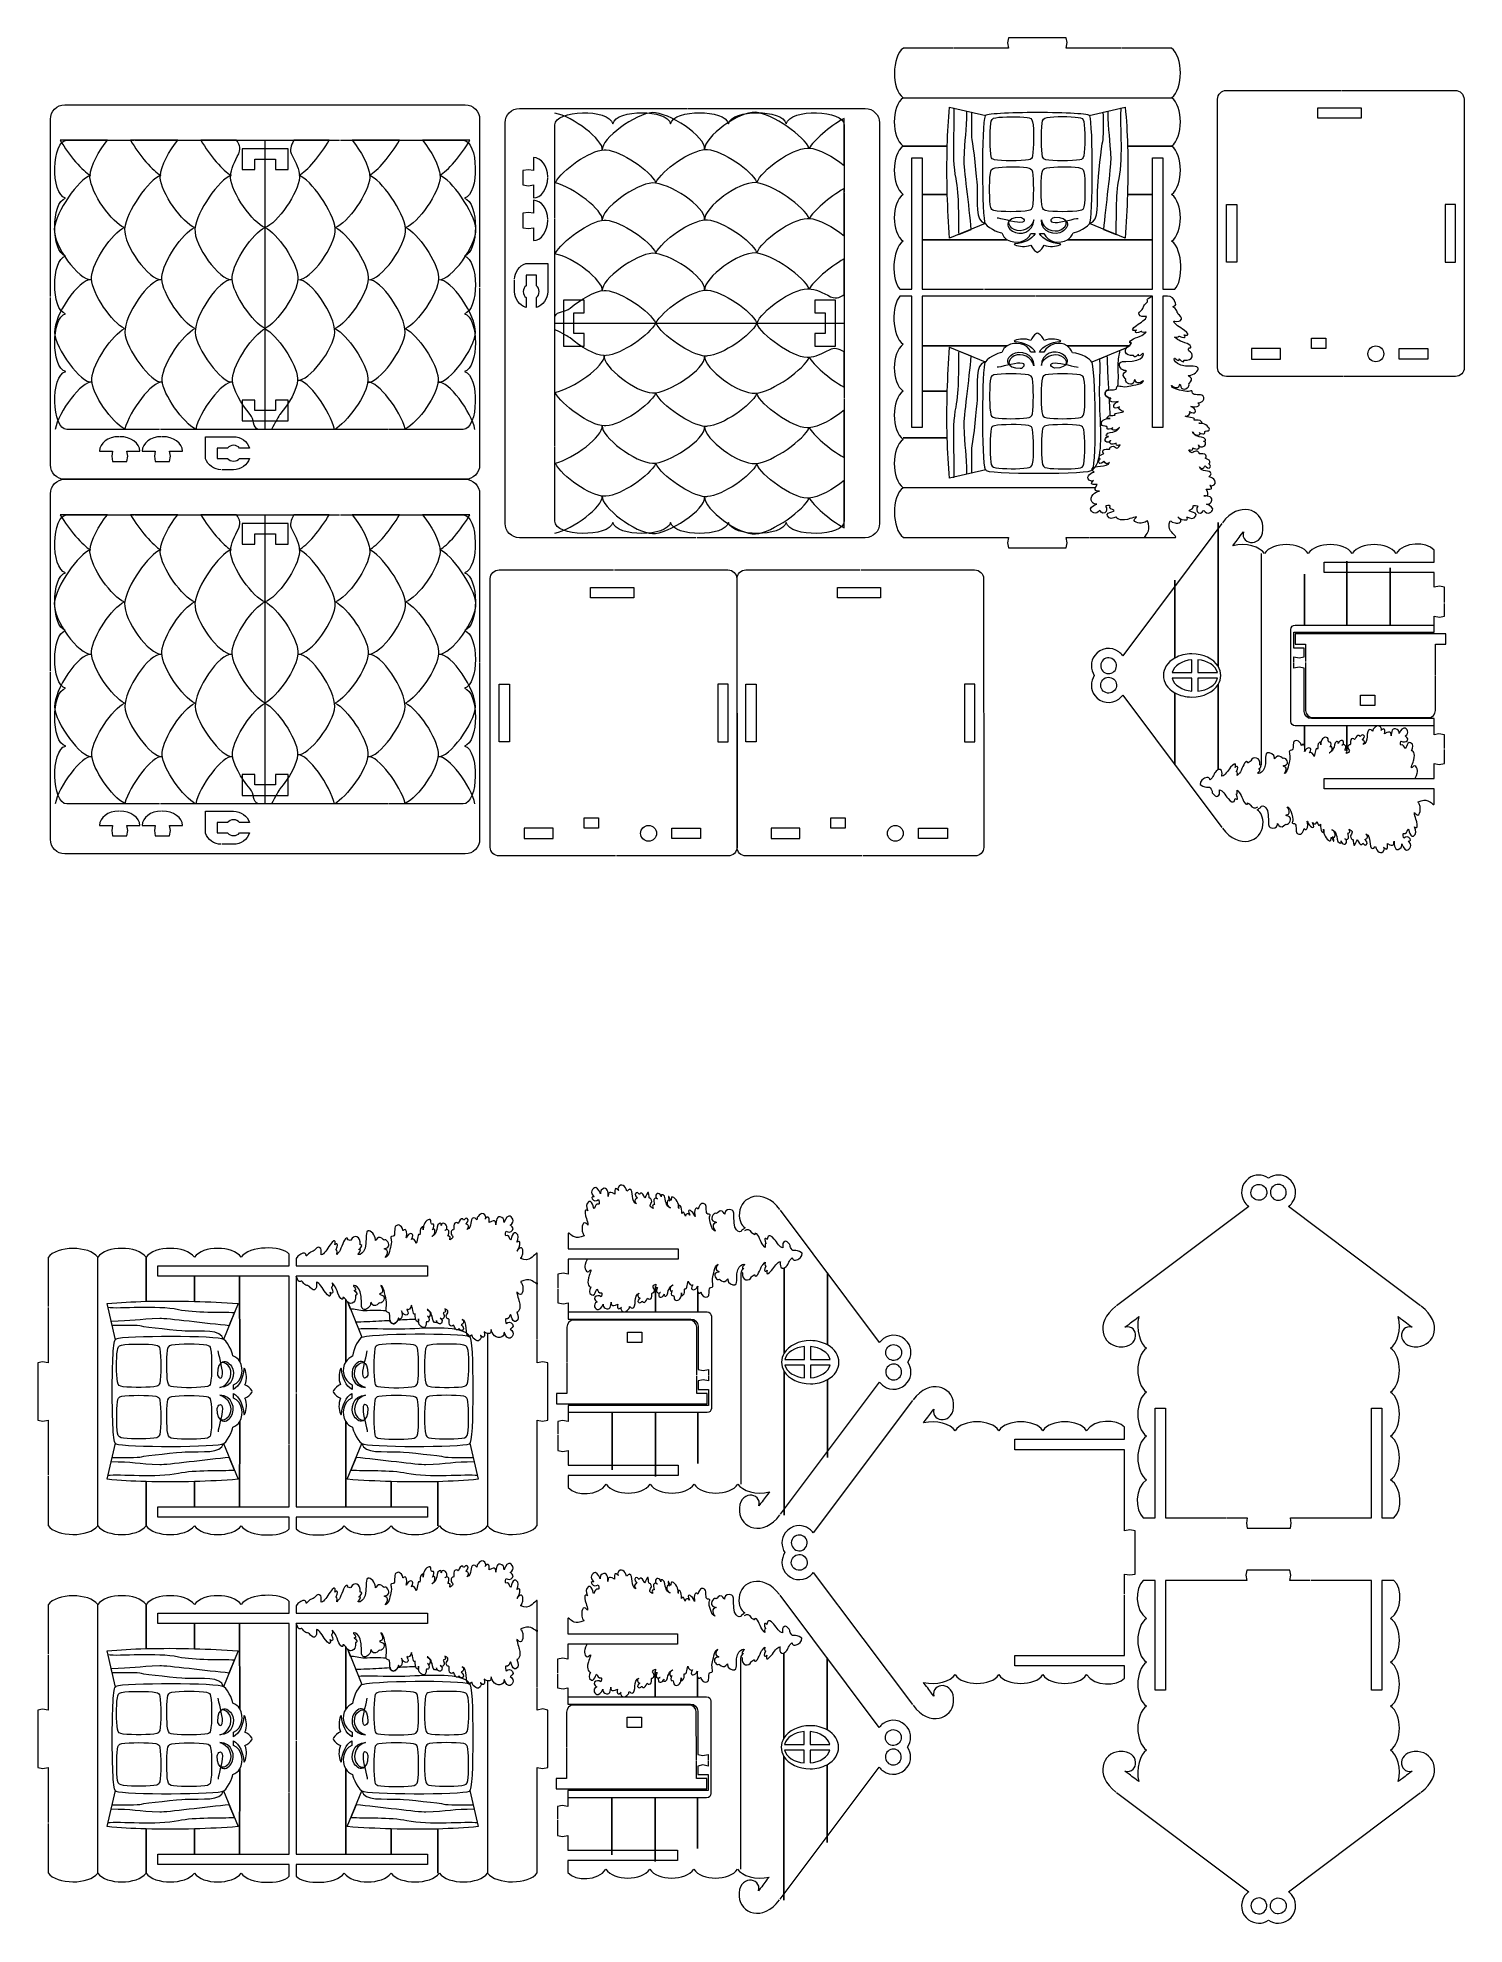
# Model space of a CAD drawing. Header units: centimetres. Extents: x -41 to 41, y -55 to 55.
import ezdxf

# ---------------------------------------------------------------- set-up
doc = ezdxf.new("R2010")
doc.units = ezdxf.units.CM
doc.header["$MEASUREMENT"] = 0
doc.layers.add('layer 1', color=7, linetype='Continuous')

msp = doc.modelspace()

# ---------------------------------------------------------------- linework, layer by layer
at = {"layer": 'layer 1', "color": 250, "lineweight": 9}
for points, knots in [([(11.67293, 53.94365), (10.72052, 53.94365), (9.76807, 53.94365), (8.81565, 53.94365), (8.81565, 53.94365), (8.13473, 53.46362), (8.12318, 51.54973), (8.80415, 51.06973), (8.80415, 51.06973), (8.1232, 50.58968), (8.12318, 48.75485), (8.80415, 48.27483), (8.80415, 48.27483), (8.1232, 47.7948), (8.12318, 45.96032), (8.80415, 45.48028), (8.80415, 45.48028), (8.1232, 45.00027), (8.12318, 43.253), (8.80415, 42.77295), (8.80415, 42.77295), (8.1232, 42.29292), (8.12317, 40.47058), (8.62038, 39.99052), (8.62038, 39.99052), (8.62038, 39.99052), (9.30495, 39.99052), (9.30495, 39.99052), (9.30495, 39.99052), (9.30495, 39.99052), (9.30495, 47.59283), (9.30495, 47.59283), (9.30495, 47.59283), (9.30495, 47.59283), (9.90285, 47.59283), (9.90285, 47.59283), (9.90285, 47.59283), (9.90285, 47.59283), (9.90285, 39.99052), (9.90285, 39.99052), (9.90285, 39.99052), (9.90285, 39.99052), (13.46243, 39.99052), (13.46243, 39.99052)], [0, 0, 0, 0, 0.083333333, 0.083333333, 0.083333333, 0.083333333, 0.166666667, 0.166666667, 0.166666667, 0.166666667, 0.25, 0.25, 0.25, 0.25, 0.333333333, 0.333333333, 0.333333333, 0.333333333, 0.416666667, 0.416666667, 0.416666667, 0.416666667, 0.5, 0.5, 0.5, 0.5, 0.583333333, 0.583333333, 0.583333333, 0.583333333, 0.666666667, 0.666666667, 0.666666667, 0.666666667, 0.75, 0.75, 0.75, 0.75, 0.833333333, 0.833333333, 0.833333333, 0.833333333, 1, 1, 1, 1]), ([(21.4352, 53.94365), (20.36953, 53.94365), (19.30387, 53.94363), (18.2382, 53.94363), (18.2382, 53.94363), (18.2382, 53.94363), (18.29653, 54.25915), (18.29653, 54.25915), (18.29653, 54.25915), (18.29653, 54.25915), (18.2382, 54.54365), (18.2382, 54.54365), (18.2382, 54.54365), (18.2382, 54.54365), (14.90493, 54.54365), (14.90493, 54.54365), (14.90493, 54.54365), (14.90493, 54.54365), (14.8466, 54.25078), (14.8466, 54.25078), (14.8466, 54.25078), (14.8466, 54.25078), (14.90493, 53.94363), (14.90493, 53.94363), (14.90493, 53.94363), (13.8276, 53.94363), (12.79868, 53.94365), (11.72135, 53.94365)], [0, 0, 0, 0, 0.125, 0.125, 0.125, 0.125, 0.25, 0.25, 0.25, 0.25, 0.375, 0.375, 0.375, 0.375, 0.5, 0.5, 0.5, 0.5, 0.625, 0.625, 0.625, 0.625, 0.75, 0.75, 0.75, 0.75, 1, 1, 1, 1]), ([(13.50258, 39.99052), (13.50258, 39.99052), (23.24028, 39.99052), (23.24028, 39.99052), (23.24028, 39.99052), (23.24028, 39.99052), (23.24028, 47.59283), (23.24028, 47.59283), (23.24028, 47.59283), (23.24028, 47.59283), (23.83818, 47.59283), (23.83818, 47.59283), (23.83818, 47.59283), (23.83818, 47.59283), (23.83818, 39.99052), (23.83818, 39.99052), (23.83818, 39.99052), (23.83818, 39.99052), (24.52275, 39.99052), (24.52275, 39.99052), (24.52275, 39.99052), (25.01997, 40.47058), (25.01993, 42.29292), (24.33898, 42.77295), (24.33898, 42.77295), (25.01995, 43.253), (25.01993, 45.00027), (24.33898, 45.48028), (24.33898, 45.48028), (25.01995, 45.96032), (25.01993, 47.7948), (24.33898, 48.27483), (24.33898, 48.27483), (25.01995, 48.75485), (25.01993, 50.58968), (24.33898, 51.06973), (24.33898, 51.06973), (25.01995, 51.54973), (25.0084, 53.46362), (24.32748, 53.94365), (24.32748, 53.94365), (23.3634, 53.94365), (22.44768, 53.94365), (21.4836, 53.94365)], [0, 0, 0, 0, 0.083333333, 0.083333333, 0.083333333, 0.083333333, 0.166666667, 0.166666667, 0.166666667, 0.166666667, 0.25, 0.25, 0.25, 0.25, 0.333333333, 0.333333333, 0.333333333, 0.333333333, 0.416666667, 0.416666667, 0.416666667, 0.416666667, 0.5, 0.5, 0.5, 0.5, 0.583333333, 0.583333333, 0.583333333, 0.583333333, 0.666666667, 0.666666667, 0.666666667, 0.666666667, 0.75, 0.75, 0.75, 0.75, 0.833333333, 0.833333333, 0.833333333, 0.833333333, 1, 1, 1, 1]), ([(34.24482, 34.94807), (34.24482, 34.94807), (27.50835, 34.94807), (27.50835, 34.94807), (27.50835, 34.94807), (27.22433, 34.94807), (26.994, 35.17197), (26.994, 35.44805), (26.994, 35.44805), (26.994, 35.44805), (26.994, 50.9921), (26.994, 50.9921), (26.994, 50.9921), (26.994, 51.26818), (27.22433, 51.49208), (27.50835, 51.49208), (27.50835, 51.49208), (27.50835, 51.49208), (34.1273, 51.49208), (34.1273, 51.49208)], [0, 0, 0, 0, 0.166666667, 0.166666667, 0.166666667, 0.166666667, 0.333333333, 0.333333333, 0.333333333, 0.333333333, 0.5, 0.5, 0.5, 0.5, 0.666666667, 0.666666667, 0.666666667, 0.666666667, 1, 1, 1, 1]), ([(34.17553, 51.49208), (34.17553, 51.49208), (40.74498, 51.49208), (40.74498, 51.49208), (40.74498, 51.49208), (41.029, 51.49208), (41.25933, 51.26818), (41.25933, 50.9921), (41.25933, 50.9921), (41.25933, 50.9921), (41.27368, 35.44805), (41.27368, 35.44805), (41.27368, 35.44805), (41.27368, 35.17197), (41.04335, 34.94807), (40.75933, 34.94807), (40.75933, 34.94807), (40.75933, 34.94807), (34.2934, 34.94807), (34.2934, 34.94807)], [0, 0, 0, 0, 0.166666667, 0.166666667, 0.166666667, 0.166666667, 0.333333333, 0.333333333, 0.333333333, 0.333333333, 0.5, 0.5, 0.5, 0.5, 0.666666667, 0.666666667, 0.666666667, 0.666666667, 1, 1, 1, 1]), ([(-40.53653, 39.57128), (-40.53653, 39.57128), (-40.53653, 49.8269), (-40.53653, 49.8269), (-40.53653, 49.8269), (-40.53653, 50.28705), (-40.16585, 50.66023), (-39.70875, 50.66023), (-39.70875, 50.66023), (-39.70875, 50.66023), (-16.53098, 50.66023), (-16.53098, 50.66023), (-16.53098, 50.66023), (-16.07388, 50.66023), (-15.7032, 50.28705), (-15.7032, 49.8269), (-15.7032, 49.8269), (-15.7032, 49.8269), (-15.7032, 40.10858), (-15.7032, 40.10858)], [0, 0, 0, 0, 0.166666667, 0.166666667, 0.166666667, 0.166666667, 0.333333333, 0.333333333, 0.333333333, 0.333333333, 0.5, 0.5, 0.5, 0.5, 0.666666667, 0.666666667, 0.666666667, 0.666666667, 1, 1, 1, 1]), ([(-3.16353, 25.61668), (-3.16353, 25.61668), (-13.39562, 25.61668), (-13.39562, 25.61668), (-13.39562, 25.61668), (-13.85577, 25.61668), (-14.22895, 25.98737), (-14.22895, 26.44447), (-14.22895, 26.44447), (-14.22895, 26.44447), (-14.22895, 37.81535), (-14.22895, 37.81535), (-14.22895, 37.81535), (-14.22895, 37.81535), (-14.22895, 49.62223), (-14.22895, 49.62223), (-14.22895, 49.62223), (-14.22895, 50.07933), (-13.85577, 50.45002), (-13.39562, 50.45002), (-13.39562, 50.45002), (-13.39562, 50.45002), (-3.70085, 50.45002), (-3.70085, 50.45002)], [0, 0, 0, 0, 0.142857143, 0.142857143, 0.142857143, 0.142857143, 0.285714286, 0.285714286, 0.285714286, 0.285714286, 0.428571429, 0.428571429, 0.428571429, 0.428571429, 0.571428571, 0.571428571, 0.571428571, 0.571428571, 0.714285714, 0.714285714, 0.714285714, 0.714285714, 1, 1, 1, 1]), ([(-11.34503, 44.13143), (-11.34503, 44.13143), (-11.3456, 49.50085), (-11.3456, 49.50085), (-11.3456, 49.50085), (-11.34558, 50.38233), (-8.21018, 50.45962), (-7.9939, 49.57037), (-7.9939, 49.57037), (-7.78767, 50.41812), (-4.85692, 50.41817), (-4.65062, 49.5704), (-4.65062, 49.5704), (-4.44427, 50.41813), (-1.51367, 50.41815), (-1.30733, 49.5704), (-1.30733, 49.5704), (-1.10098, 50.41813), (1.82963, 50.41817), (2.03595, 49.5704), (2.03595, 49.5704), (2.25232, 50.45958), (5.3877, 50.38232), (5.3877, 49.50085), (5.3877, 49.50085), (5.3877, 49.50085), (5.3877, 45.60287), (5.3877, 45.60287)], [0, 0, 0, 0, 0.125, 0.125, 0.125, 0.125, 0.25, 0.25, 0.25, 0.25, 0.375, 0.375, 0.375, 0.375, 0.5, 0.5, 0.5, 0.5, 0.625, 0.625, 0.625, 0.625, 0.75, 0.75, 0.75, 0.75, 1, 1, 1, 1]), ([(-3.65123, 50.45002), (-3.65123, 50.45002), (6.60438, 50.45002), (6.60438, 50.45002), (6.60438, 50.45002), (7.06453, 50.45002), (7.43772, 50.07933), (7.43772, 49.62223), (7.43772, 49.62223), (7.43772, 49.62223), (7.43772, 26.44447), (7.43772, 26.44447), (7.43772, 26.44447), (7.43772, 25.98737), (7.06453, 25.61668), (6.60438, 25.61668), (6.60438, 25.61668), (6.60438, 25.61668), (-3.11393, 25.61668), (-3.11393, 25.61668)], [0, 0, 0, 0, 0.166666667, 0.166666667, 0.166666667, 0.166666667, 0.333333333, 0.333333333, 0.333333333, 0.333333333, 0.5, 0.5, 0.5, 0.5, 0.666666667, 0.666666667, 0.666666667, 0.666666667, 1, 1, 1, 1]), ([(32.801, 49.88642), (32.801, 49.88642), (35.301, 49.88642), (35.301, 49.88642), (35.301, 49.88642), (35.301, 49.88642), (35.301, 50.48642), (35.301, 50.48642), (35.301, 50.48642), (35.301, 50.48642), (32.801, 50.48642), (32.801, 50.48642), (32.801, 50.48642), (32.801, 50.48642), (32.801, 49.88642), (32.801, 49.88642)], [0, 0, 0, 0, 0.2, 0.2, 0.2, 0.2, 0.4, 0.4, 0.4, 0.4, 0.6, 0.6, 0.6, 0.6, 1, 1, 1, 1]), ([(16.29213, 47.70747), (16.3703, 48.12653), (16.3722, 49.26458), (16.29358, 49.68283), (16.29358, 49.68283), (16.2601, 49.86098), (16.16295, 49.89965), (15.97695, 49.9256), (15.97695, 49.9256), (15.52498, 49.98868), (14.57127, 49.98623), (14.15833, 49.91838), (14.15833, 49.91838), (13.94428, 49.88323), (13.90155, 49.7996), (13.87318, 49.58203), (13.87318, 49.58203), (13.80748, 49.07795), (13.81737, 48.0006), (13.89868, 47.65992), (13.89868, 47.65992), (13.92262, 47.55962), (13.98362, 47.50798), (14.08268, 47.48528), (14.08268, 47.48528), (14.46357, 47.39795), (15.6419, 47.3959), (16.0663, 47.47865), (16.0663, 47.47865), (16.20605, 47.50588), (16.26627, 47.56877), (16.29213, 47.70747)], [0, 0, 0, 0, 0.111111111, 0.111111111, 0.111111111, 0.111111111, 0.222222222, 0.222222222, 0.222222222, 0.222222222, 0.333333333, 0.333333333, 0.333333333, 0.333333333, 0.444444444, 0.444444444, 0.444444444, 0.444444444, 0.555555556, 0.555555556, 0.555555556, 0.555555556, 0.666666667, 0.666666667, 0.666666667, 0.666666667, 0.777777778, 0.777777778, 0.777777778, 0.777777778, 1, 1, 1, 1]), ([(16.87303, 47.65992), (16.89698, 47.55958), (16.95798, 47.50798), (17.05705, 47.48528), (17.05705, 47.48528), (17.4379, 47.39795), (18.60568, 47.3959), (19.03008, 47.47865), (19.03008, 47.47865), (19.1698, 47.50588), (19.23003, 47.56877), (19.2559, 47.70747), (19.2559, 47.70747), (19.33408, 48.12653), (19.33597, 49.27518), (19.25735, 49.69342), (19.25735, 49.69342), (19.22388, 49.87155), (19.12672, 49.91022), (18.94072, 49.93618), (18.94072, 49.93618), (18.48875, 49.99925), (17.54565, 49.99683), (17.13268, 49.92898), (17.13268, 49.92898), (16.91862, 49.8938), (16.87592, 49.81022), (16.84753, 49.5926), (16.84753, 49.5926), (16.78182, 49.08853), (16.79168, 48.00062), (16.87303, 47.65992)], [0, 0, 0, 0, 0.111111111, 0.111111111, 0.111111111, 0.111111111, 0.222222222, 0.222222222, 0.222222222, 0.222222222, 0.333333333, 0.333333333, 0.333333333, 0.333333333, 0.444444444, 0.444444444, 0.444444444, 0.444444444, 0.555555556, 0.555555556, 0.555555556, 0.555555556, 0.666666667, 0.666666667, 0.666666667, 0.666666667, 0.777777778, 0.777777778, 0.777777778, 0.777777778, 1, 1, 1, 1]), ([(-34.21795, 31.87748), (-34.21795, 31.87748), (-39.58737, 31.87692), (-39.58737, 31.87692), (-39.58737, 31.87692), (-40.46885, 31.87693), (-40.54613, 35.01233), (-39.65688, 35.22862), (-39.65688, 35.22862), (-40.50463, 35.43485), (-40.50468, 38.3656), (-39.65692, 38.5719), (-39.65692, 38.5719), (-40.50465, 38.77825), (-40.50467, 41.70885), (-39.65692, 41.91518), (-39.65692, 41.91518), (-40.50465, 42.12153), (-40.50468, 45.05215), (-39.65692, 45.25847), (-39.65692, 45.25847), (-40.5461, 45.47483), (-40.46883, 48.61022), (-39.58737, 48.61022), (-39.58737, 48.61022), (-39.58737, 48.61022), (-35.68938, 48.61022), (-35.68938, 48.61022)], [0, 0, 0, 0, 0.125, 0.125, 0.125, 0.125, 0.25, 0.25, 0.25, 0.25, 0.375, 0.375, 0.375, 0.375, 0.5, 0.5, 0.5, 0.5, 0.625, 0.625, 0.625, 0.625, 0.75, 0.75, 0.75, 0.75, 1, 1, 1, 1]), ([(-21.02163, 31.87672), (-21.02163, 31.87672), (-28.11992, 31.87798), (-28.11992, 31.87798), (-28.11992, 31.87798), (-28.11992, 31.87798), (-28.11993, 32.37528), (-28.11993, 32.37528), (-28.11993, 32.37528), (-28.11993, 32.37528), (-26.7866, 32.37528), (-26.7866, 32.37528), (-26.7866, 32.37528), (-26.7866, 32.37528), (-26.7866, 33.57527), (-26.7866, 33.57527), (-26.7866, 33.57527), (-26.7866, 33.57527), (-27.51995, 33.5753), (-27.51995, 33.5753), (-27.51995, 33.5753), (-27.51995, 33.5753), (-27.51993, 32.97682), (-27.51993, 32.97682), (-27.51993, 32.97682), (-27.51993, 32.97682), (-28.71992, 32.97685), (-28.71992, 32.97685), (-28.71992, 32.97685), (-28.71992, 32.97685), (-28.71993, 33.57525), (-28.71993, 33.57525), (-28.71993, 33.57525), (-28.71993, 33.57525), (-29.45327, 33.57528), (-29.45327, 33.57528), (-29.45327, 33.57528), (-29.45327, 33.57528), (-29.45325, 32.37528), (-29.45325, 32.37528), (-29.45325, 32.37528), (-29.45325, 32.37528), (-28.11993, 32.37528), (-28.11993, 32.37528), (-28.11993, 32.37528), (-28.11993, 32.37528), (-28.11993, 47.51018), (-28.11993, 47.51018), (-28.11993, 47.51018), (-28.11993, 47.51018), (-27.5199, 47.51017), (-27.5199, 47.51017), (-27.5199, 47.51017), (-27.5199, 47.51017), (-27.51992, 46.91173), (-27.51992, 46.91173), (-27.51992, 46.91173), (-27.51992, 46.91173), (-26.7866, 46.91172), (-26.7866, 46.91172), (-26.7866, 46.91172), (-26.7866, 46.91172), (-26.7866, 48.11168), (-26.7866, 48.11168), (-26.7866, 48.11168), (-26.7866, 48.11168), (-29.45327, 48.11173), (-29.45327, 48.11173), (-29.45327, 48.11173), (-29.45327, 48.11173), (-29.45327, 46.91172), (-29.45327, 46.91172), (-29.45327, 46.91172), (-29.45327, 46.91172), (-28.71993, 46.91172), (-28.71993, 46.91172), (-28.71993, 46.91172), (-28.71993, 46.91172), (-28.71995, 47.51018), (-28.71995, 47.51018), (-28.71995, 47.51018), (-28.71995, 47.51018), (-28.11993, 47.51018), (-28.11993, 47.51018), (-28.11993, 47.51018), (-28.11993, 47.51018), (-28.11993, 48.61015), (-28.11993, 48.61015), (-28.11993, 48.61015), (-28.11993, 48.61015), (-23.80353, 48.61015), (-23.80353, 48.61015)], [0, 0, 0, 0, 0.041666667, 0.041666667, 0.041666667, 0.041666667, 0.083333333, 0.083333333, 0.083333333, 0.083333333, 0.125, 0.125, 0.125, 0.125, 0.166666667, 0.166666667, 0.166666667, 0.166666667, 0.208333333, 0.208333333, 0.208333333, 0.208333333, 0.25, 0.25, 0.25, 0.25, 0.291666667, 0.291666667, 0.291666667, 0.291666667, 0.333333333, 0.333333333, 0.333333333, 0.333333333, 0.375, 0.375, 0.375, 0.375, 0.416666667, 0.416666667, 0.416666667, 0.416666667, 0.458333333, 0.458333333, 0.458333333, 0.458333333, 0.5, 0.5, 0.5, 0.5, 0.541666667, 0.541666667, 0.541666667, 0.541666667, 0.583333333, 0.583333333, 0.583333333, 0.583333333, 0.625, 0.625, 0.625, 0.625, 0.666666667, 0.666666667, 0.666666667, 0.666666667, 0.708333333, 0.708333333, 0.708333333, 0.708333333, 0.75, 0.75, 0.75, 0.75, 0.791666667, 0.791666667, 0.791666667, 0.791666667, 0.833333333, 0.833333333, 0.833333333, 0.833333333, 0.875, 0.875, 0.875, 0.875, 0.916666667, 0.916666667, 0.916666667, 0.916666667, 1, 1, 1, 1]), ([(-23.75463, 48.61017), (-23.75463, 48.61017), (-16.6525, 48.6102), (-16.6525, 48.6102), (-16.6525, 48.6102), (-15.771, 48.61022), (-15.69375, 45.47485), (-16.58295, 45.25848), (-16.58295, 45.25848), (-15.73518, 45.05212), (-15.73522, 42.12158), (-16.58295, 41.91518), (-16.58295, 41.91518), (-15.73518, 41.70885), (-15.73522, 38.77825), (-16.58295, 38.57192), (-16.58295, 38.57192), (-15.73518, 38.3656), (-15.73522, 35.43485), (-16.58298, 35.22862), (-16.58298, 35.22862), (-15.69375, 35.01233), (-15.77102, 31.87693), (-16.6525, 31.87693), (-16.6525, 31.87693), (-16.6525, 31.87693), (-20.97202, 31.87672), (-20.97202, 31.87672)], [0, 0, 0, 0, 0.125, 0.125, 0.125, 0.125, 0.25, 0.25, 0.25, 0.25, 0.375, 0.375, 0.375, 0.375, 0.5, 0.5, 0.5, 0.5, 0.625, 0.625, 0.625, 0.625, 0.75, 0.75, 0.75, 0.75, 1, 1, 1, 1]), ([(-11.76083, 46.49752), (-11.76083, 47.14173), (-12.134, 47.60665), (-12.59417, 47.60665), (-12.59417, 47.60665), (-12.59417, 47.60665), (-12.59417, 46.85665), (-12.59417, 46.85665), (-12.59417, 46.85665), (-12.59417, 46.85665), (-12.8823, 46.90665), (-12.8823, 46.90665), (-12.8823, 46.90665), (-12.8823, 46.90665), (-13.19417, 46.85665), (-13.19417, 46.85665), (-13.19417, 46.85665), (-13.19417, 46.85665), (-13.19417, 46.02332), (-13.19417, 46.02332), (-13.19417, 46.02332), (-13.19417, 46.02332), (-12.8823, 45.97332), (-12.8823, 45.97332), (-12.8823, 45.97332), (-12.8823, 45.97332), (-12.59417, 46.02332), (-12.59417, 46.02332), (-12.59417, 46.02332), (-12.59417, 46.02332), (-12.59417, 45.27332), (-12.59417, 45.27332), (-12.59417, 45.27332), (-12.134, 45.27332), (-11.76083, 45.80493), (-11.76083, 46.44915)], [0, 0, 0, 0, 0.1, 0.1, 0.1, 0.1, 0.2, 0.2, 0.2, 0.2, 0.3, 0.3, 0.3, 0.3, 0.4, 0.4, 0.4, 0.4, 0.5, 0.5, 0.5, 0.5, 0.6, 0.6, 0.6, 0.6, 0.7, 0.7, 0.7, 0.7, 0.8, 0.8, 0.8, 0.8, 1, 1, 1, 1]), ([(16.28085, 46.78708), (16.24735, 46.96525), (16.15022, 47.0039), (15.96422, 47.02985), (15.96422, 47.02985), (15.51223, 47.09293), (14.548, 47.09052), (14.13502, 47.02263), (14.13502, 47.02263), (13.92092, 46.98747), (13.87825, 46.9039), (13.84987, 46.68628), (13.84987, 46.68628), (13.78413, 46.18218), (13.794, 45.06255), (13.87537, 44.72185), (13.87537, 44.72185), (13.89932, 44.62148), (13.9603, 44.56992), (14.05937, 44.54722), (14.05937, 44.54722), (14.44025, 44.45988), (15.62917, 44.45782), (16.05357, 44.54058), (16.05357, 44.54058), (16.19332, 44.56782), (16.25353, 44.6307), (16.2794, 44.7694), (16.2794, 44.7694), (16.35757, 45.18847), (16.35948, 46.36885), (16.28085, 46.78708)], [0, 0, 0, 0, 0.111111111, 0.111111111, 0.111111111, 0.111111111, 0.222222222, 0.222222222, 0.222222222, 0.222222222, 0.333333333, 0.333333333, 0.333333333, 0.333333333, 0.444444444, 0.444444444, 0.444444444, 0.444444444, 0.555555556, 0.555555556, 0.555555556, 0.555555556, 0.666666667, 0.666666667, 0.666666667, 0.666666667, 0.777777778, 0.777777778, 0.777777778, 0.777777778, 1, 1, 1, 1]), ([(16.8348, 46.68628), (16.76907, 46.18218), (16.77893, 45.06255), (16.8603, 44.72185), (16.8603, 44.72185), (16.88427, 44.62148), (16.94523, 44.56992), (17.0443, 44.54722), (17.0443, 44.54722), (17.42518, 44.45988), (18.6141, 44.45782), (19.0385, 44.54058), (19.0385, 44.54058), (19.17825, 44.56782), (19.23847, 44.6307), (19.26433, 44.7694), (19.26433, 44.7694), (19.3425, 45.18847), (19.34442, 46.36885), (19.26578, 46.78708), (19.26578, 46.78708), (19.23228, 46.96525), (19.13515, 47.0039), (18.94915, 47.02985), (18.94915, 47.02985), (18.49718, 47.09293), (17.53293, 47.09052), (17.11995, 47.02263), (17.11995, 47.02263), (16.90585, 46.98747), (16.86318, 46.9039), (16.8348, 46.68628)], [0, 0, 0, 0, 0.111111111, 0.111111111, 0.111111111, 0.111111111, 0.222222222, 0.222222222, 0.222222222, 0.222222222, 0.333333333, 0.333333333, 0.333333333, 0.333333333, 0.444444444, 0.444444444, 0.444444444, 0.444444444, 0.555555556, 0.555555556, 0.555555556, 0.555555556, 0.666666667, 0.666666667, 0.666666667, 0.666666667, 0.777777778, 0.777777778, 0.777777778, 0.777777778, 1, 1, 1, 1]), ([(-11.76083, 44.02805), (-11.76083, 44.67227), (-12.134, 45.13718), (-12.59417, 45.13718), (-12.59417, 45.13718), (-12.59417, 45.13718), (-12.59417, 44.38718), (-12.59417, 44.38718), (-12.59417, 44.38718), (-12.59417, 44.38718), (-12.8823, 44.43718), (-12.8823, 44.43718), (-12.8823, 44.43718), (-12.8823, 44.43718), (-13.19417, 44.38718), (-13.19417, 44.38718), (-13.19417, 44.38718), (-13.19417, 44.38718), (-13.19417, 43.55385), (-13.19417, 43.55385), (-13.19417, 43.55385), (-13.19417, 43.55385), (-12.8823, 43.50385), (-12.8823, 43.50385), (-12.8823, 43.50385), (-12.8823, 43.50385), (-12.59417, 43.55385), (-12.59417, 43.55385), (-12.59417, 43.55385), (-12.59417, 43.55385), (-12.59417, 42.80385), (-12.59417, 42.80385), (-12.59417, 42.80385), (-12.134, 42.80385), (-11.76083, 43.33547), (-11.76083, 43.97968)], [0, 0, 0, 0, 0.1, 0.1, 0.1, 0.1, 0.2, 0.2, 0.2, 0.2, 0.3, 0.3, 0.3, 0.3, 0.4, 0.4, 0.4, 0.4, 0.5, 0.5, 0.5, 0.5, 0.6, 0.6, 0.6, 0.6, 0.7, 0.7, 0.7, 0.7, 0.8, 0.8, 0.8, 0.8, 1, 1, 1, 1]), ([(27.50837, 41.55297), (27.50837, 41.55297), (28.10837, 41.55297), (28.10837, 41.55297), (28.10837, 41.55297), (28.10837, 41.55297), (28.10837, 44.88632), (28.10837, 44.88632), (28.10837, 44.88632), (28.10837, 44.88632), (27.50837, 44.88632), (27.50837, 44.88632), (27.50837, 44.88632), (27.50837, 44.88632), (27.50837, 41.55297), (27.50837, 41.55297)], [0, 0, 0, 0, 0.2, 0.2, 0.2, 0.2, 0.4, 0.4, 0.4, 0.4, 0.6, 0.6, 0.6, 0.6, 1, 1, 1, 1]), ([(40.7593, 41.55297), (40.7593, 41.55297), (40.15933, 41.55297), (40.15933, 41.55297), (40.15933, 41.55297), (40.15933, 41.55297), (40.15933, 44.88632), (40.15933, 44.88632), (40.15933, 44.88632), (40.15933, 44.88632), (40.7593, 44.88632), (40.7593, 44.88632), (40.7593, 44.88632), (40.7593, 44.88632), (40.7593, 41.55297), (40.7593, 41.55297)], [0, 0, 0, 0, 0.2, 0.2, 0.2, 0.2, 0.4, 0.4, 0.4, 0.4, 0.6, 0.6, 0.6, 0.6, 1, 1, 1, 1]), ([(14.93263, 43.94135), (14.74337, 43.71852), (14.92108, 43.49442), (15.13215, 43.34837), (15.13215, 43.34837), (15.53512, 43.06953), (16.37167, 43.28387), (16.35942, 44.00967), (16.35942, 44.00967), (16.2865, 43.53288), (15.6496, 43.22887), (15.22825, 43.44262), (15.22825, 43.44262), (14.82622, 43.64657), (14.69458, 44.16097), (15.58373, 44.1558), (15.58373, 44.1558), (15.74943, 44.15483), (16.02333, 43.87378), (15.56085, 43.85818), (15.56085, 43.85818), (15.24442, 43.84753), (14.38887, 44.11002), (14.2414, 44.1036)], [0, 0, 0, 0, 0.142857143, 0.142857143, 0.142857143, 0.142857143, 0.285714286, 0.285714286, 0.285714286, 0.285714286, 0.428571429, 0.428571429, 0.428571429, 0.428571429, 0.571428571, 0.571428571, 0.571428571, 0.571428571, 0.714285714, 0.714285714, 0.714285714, 0.714285714, 1, 1, 1, 1]), ([(18.2322, 43.93243), (18.42147, 43.70958), (18.24265, 43.48397), (18.03158, 43.33792), (18.03158, 43.33792), (17.6286, 43.05907), (16.79205, 43.27342), (16.80432, 43.9992), (16.80432, 43.9992), (16.87722, 43.52243), (17.51412, 43.21842), (17.93547, 43.43217), (17.93547, 43.43217), (18.3375, 43.63612), (18.46915, 44.15052), (17.58, 44.14535), (17.58, 44.14535), (17.41428, 44.14438), (17.1404, 43.86332), (17.60288, 43.84773), (17.60288, 43.84773), (17.9193, 43.83707), (18.77485, 44.09957), (18.92233, 44.09315)], [0, 0, 0, 0, 0.142857143, 0.142857143, 0.142857143, 0.142857143, 0.285714286, 0.285714286, 0.285714286, 0.285714286, 0.428571429, 0.428571429, 0.428571429, 0.428571429, 0.571428571, 0.571428571, 0.571428571, 0.571428571, 0.714285714, 0.714285714, 0.714285714, 0.714285714, 1, 1, 1, 1]), ([(-13.6775, 40.56625), (-13.6775, 40.99067), (-13.40147, 41.35063), (-13.03483, 41.47658), (-13.03483, 41.47658), (-13.03483, 41.47658), (-11.76083, 41.47658), (-11.76083, 41.47658), (-11.76083, 41.47658), (-11.76083, 41.47658), (-11.76083, 39.85158), (-11.76083, 39.85158), (-11.76083, 39.85158), (-11.76083, 39.4272), (-12.03692, 39.06727), (-12.41917, 38.94128), (-12.41917, 38.94128), (-12.41917, 38.94128), (-12.41917, 39.50513), (-12.41917, 39.50513), (-12.41917, 39.50513), (-12.3222, 39.58917), (-12.26083, 39.71322), (-12.26083, 39.85158), (-12.26083, 39.85158), (-12.26083, 39.98995), (-12.3222, 40.114), (-12.41917, 40.19803), (-12.41917, 40.19803), (-12.41917, 40.19803), (-12.41917, 40.80992), (-12.41917, 40.80992), (-12.41917, 40.80992), (-12.41917, 40.80992), (-13.01917, 40.80992), (-13.01917, 40.80992), (-13.01917, 40.80992), (-13.01917, 40.80992), (-13.01917, 40.1981), (-13.01917, 40.1981), (-13.01917, 40.1981), (-13.11618, 40.11405), (-13.1775, 39.98998), (-13.1775, 39.85158), (-13.1775, 39.85158), (-13.1775, 39.71318), (-13.11618, 39.58912), (-13.01917, 39.50507), (-13.01917, 39.50507), (-13.01917, 39.50507), (-13.01917, 38.94125), (-13.01917, 38.94125), (-13.01917, 38.94125), (-13.40147, 39.0672), (-13.6775, 39.42717), (-13.6775, 39.85158), (-13.6775, 39.85158), (-13.6775, 39.85158), (-13.6775, 40.51785), (-13.6775, 40.51785)], [0, 0, 0, 0, 0.0625, 0.0625, 0.0625, 0.0625, 0.125, 0.125, 0.125, 0.125, 0.1875, 0.1875, 0.1875, 0.1875, 0.25, 0.25, 0.25, 0.25, 0.3125, 0.3125, 0.3125, 0.3125, 0.375, 0.375, 0.375, 0.375, 0.4375, 0.4375, 0.4375, 0.4375, 0.5, 0.5, 0.5, 0.5, 0.5625, 0.5625, 0.5625, 0.5625, 0.625, 0.625, 0.625, 0.625, 0.6875, 0.6875, 0.6875, 0.6875, 0.75, 0.75, 0.75, 0.75, 0.8125, 0.8125, 0.8125, 0.8125, 0.875, 0.875, 0.875, 0.875, 1, 1, 1, 1]), ([(-15.7032, 40.05898), (-15.7032, 40.05898), (-15.7032, 29.8269), (-15.7032, 29.8269), (-15.7032, 29.8269), (-15.7032, 29.36675), (-16.07388, 28.99357), (-16.53098, 28.99357), (-16.53098, 28.99357), (-16.53098, 28.99357), (-27.90187, 28.99357), (-27.90187, 28.99357), (-27.90187, 28.99357), (-27.90187, 28.99357), (-39.70875, 28.99357), (-39.70875, 28.99357), (-39.70875, 28.99357), (-40.16585, 28.99357), (-40.53653, 29.36675), (-40.53653, 29.8269), (-40.53653, 29.8269), (-40.53653, 29.8269), (-40.53653, 39.52167), (-40.53653, 39.52167)], [0, 0, 0, 0, 0.142857143, 0.142857143, 0.142857143, 0.142857143, 0.285714286, 0.285714286, 0.285714286, 0.285714286, 0.428571429, 0.428571429, 0.428571429, 0.428571429, 0.571428571, 0.571428571, 0.571428571, 0.571428571, 0.714285714, 0.714285714, 0.714285714, 0.714285714, 1, 1, 1, 1]), ([(-11.3458, 30.93512), (-11.3458, 30.93512), (-11.34453, 38.0334), (-11.34453, 38.0334), (-11.34453, 38.0334), (-11.34453, 38.0334), (-10.84723, 38.03342), (-10.84723, 38.03342), (-10.84723, 38.03342), (-10.84723, 38.03342), (-10.84723, 36.70008), (-10.84723, 36.70008), (-10.84723, 36.70008), (-10.84723, 36.70008), (-9.64725, 36.70008), (-9.64725, 36.70008), (-9.64725, 36.70008), (-9.64725, 36.70008), (-9.64722, 37.43343), (-9.64722, 37.43343), (-9.64722, 37.43343), (-9.64722, 37.43343), (-10.2457, 37.43342), (-10.2457, 37.43342), (-10.2457, 37.43342), (-10.2457, 37.43342), (-10.24567, 38.6334), (-10.24567, 38.6334), (-10.24567, 38.6334), (-10.24567, 38.6334), (-9.64727, 38.63342), (-9.64727, 38.63342), (-9.64727, 38.63342), (-9.64727, 38.63342), (-9.64723, 39.36675), (-9.64723, 39.36675), (-9.64723, 39.36675), (-9.64723, 39.36675), (-10.84723, 39.36673), (-10.84723, 39.36673), (-10.84723, 39.36673), (-10.84723, 39.36673), (-10.84723, 38.03342), (-10.84723, 38.03342), (-10.84723, 38.03342), (-10.84723, 38.03342), (4.28767, 38.03342), (4.28767, 38.03342), (4.28767, 38.03342), (4.28767, 38.03342), (4.28765, 37.43338), (4.28765, 37.43338), (4.28765, 37.43338), (4.28765, 37.43338), (3.68922, 37.4334), (3.68922, 37.4334), (3.68922, 37.4334), (3.68922, 37.4334), (3.6892, 36.70008), (3.6892, 36.70008), (3.6892, 36.70008), (3.6892, 36.70008), (4.88917, 36.70008), (4.88917, 36.70008), (4.88917, 36.70008), (4.88917, 36.70008), (4.88922, 39.36675), (4.88922, 39.36675), (4.88922, 39.36675), (4.88922, 39.36675), (3.6892, 39.36675), (3.6892, 39.36675), (3.6892, 39.36675), (3.6892, 39.36675), (3.6892, 38.63342), (3.6892, 38.63342), (3.6892, 38.63342), (3.6892, 38.63342), (4.28767, 38.63343), (4.28767, 38.63343), (4.28767, 38.63343), (4.28767, 38.63343), (4.28767, 38.03342), (4.28767, 38.03342), (4.28767, 38.03342), (4.28767, 38.03342), (5.38763, 38.03342), (5.38763, 38.03342), (5.38763, 38.03342), (5.38763, 38.03342), (5.38763, 33.71702), (5.38763, 33.71702)], [0, 0, 0, 0, 0.041666667, 0.041666667, 0.041666667, 0.041666667, 0.083333333, 0.083333333, 0.083333333, 0.083333333, 0.125, 0.125, 0.125, 0.125, 0.166666667, 0.166666667, 0.166666667, 0.166666667, 0.208333333, 0.208333333, 0.208333333, 0.208333333, 0.25, 0.25, 0.25, 0.25, 0.291666667, 0.291666667, 0.291666667, 0.291666667, 0.333333333, 0.333333333, 0.333333333, 0.333333333, 0.375, 0.375, 0.375, 0.375, 0.416666667, 0.416666667, 0.416666667, 0.416666667, 0.458333333, 0.458333333, 0.458333333, 0.458333333, 0.5, 0.5, 0.5, 0.5, 0.541666667, 0.541666667, 0.541666667, 0.541666667, 0.583333333, 0.583333333, 0.583333333, 0.583333333, 0.625, 0.625, 0.625, 0.625, 0.666666667, 0.666666667, 0.666666667, 0.666666667, 0.708333333, 0.708333333, 0.708333333, 0.708333333, 0.75, 0.75, 0.75, 0.75, 0.791666667, 0.791666667, 0.791666667, 0.791666667, 0.833333333, 0.833333333, 0.833333333, 0.833333333, 0.875, 0.875, 0.875, 0.875, 0.916666667, 0.916666667, 0.916666667, 0.916666667, 1, 1, 1, 1]), ([(16.46107, 39.58787), (16.46107, 39.58787), (9.90285, 39.58787), (9.90285, 39.58787), (9.90285, 39.58787), (9.90285, 39.58787), (9.90285, 31.98555), (9.90285, 31.98555), (9.90285, 31.98555), (9.90285, 31.98555), (9.30495, 31.98555), (9.30495, 31.98555), (9.30495, 31.98555), (9.30495, 31.98555), (9.30495, 39.58787), (9.30495, 39.58787), (9.30495, 39.58787), (9.30495, 39.58787), (8.62038, 39.58787), (8.62038, 39.58787), (8.62038, 39.58787), (8.12317, 39.1078), (8.1232, 37.28547), (8.80415, 36.80543), (8.80415, 36.80543), (8.12318, 36.32538), (8.1232, 34.57812), (8.80415, 34.0981), (8.80415, 34.0981), (8.12318, 33.61807), (8.1232, 31.78358), (8.80415, 31.30355), (8.80415, 31.30355), (8.12318, 30.82353), (8.1232, 28.9887), (8.80415, 28.50865), (8.80415, 28.50865), (8.12318, 28.02865), (8.13473, 26.11477), (8.81565, 25.63473), (8.81565, 25.63473), (10.8454, 25.63473), (12.87518, 25.63475), (14.90493, 25.63475), (14.90493, 25.63475), (14.90493, 25.63475), (14.8466, 25.32597), (14.8466, 25.32597), (14.8466, 25.32597), (14.8466, 25.32597), (14.90493, 25.03473), (14.90493, 25.03473), (14.90493, 25.03473), (14.90493, 25.03473), (18.23827, 25.03473), (18.23827, 25.03473), (18.23827, 25.03473), (18.23827, 25.03473), (18.2966, 25.3212), (18.2966, 25.3212), (18.2966, 25.3212), (18.2966, 25.3212), (18.23827, 25.63475), (18.23827, 25.63475), (18.23827, 25.63475), (18.23827, 25.63475), (19.54133, 25.63475), (19.54133, 25.63475)], [0, 0, 0, 0, 0.055555556, 0.055555556, 0.055555556, 0.055555556, 0.111111111, 0.111111111, 0.111111111, 0.111111111, 0.166666667, 0.166666667, 0.166666667, 0.166666667, 0.222222222, 0.222222222, 0.222222222, 0.222222222, 0.277777778, 0.277777778, 0.277777778, 0.277777778, 0.333333333, 0.333333333, 0.333333333, 0.333333333, 0.388888889, 0.388888889, 0.388888889, 0.388888889, 0.444444444, 0.444444444, 0.444444444, 0.444444444, 0.5, 0.5, 0.5, 0.5, 0.555555556, 0.555555556, 0.555555556, 0.555555556, 0.611111111, 0.611111111, 0.611111111, 0.611111111, 0.666666667, 0.666666667, 0.666666667, 0.666666667, 0.722222222, 0.722222222, 0.722222222, 0.722222222, 0.777777778, 0.777777778, 0.777777778, 0.777777778, 0.833333333, 0.833333333, 0.833333333, 0.833333333, 0.888888889, 0.888888889, 0.888888889, 0.888888889, 1, 1, 1, 1]), ([(19.5882, 25.63475), (19.5882, 25.63475), (24.49727, 25.63475), (24.49727, 25.63475), (24.49727, 25.63475), (24.61047, 25.63475), (24.5995, 25.64145), (24.53543, 25.72902), (24.53543, 25.72902), (24.42937, 25.87403), (24.03897, 26.06687), (24.26377, 26.5981), (24.26377, 26.5981), (24.38685, 26.57493), (24.22823, 26.54918), (24.53492, 26.47422), (24.53492, 26.47422), (24.71393, 26.43047), (25.0878, 26.5016), (24.74012, 26.78183), (24.74012, 26.78183), (24.60053, 26.89432), (24.79657, 26.71122), (24.92112, 26.67823), (24.92112, 26.67823), (25.36595, 26.56037), (25.24165, 26.7602), (25.20607, 26.81385), (25.20607, 26.81385), (25.199, 26.82452), (25.51278, 26.67065), (25.63973, 26.76832), (25.63973, 26.76832), (26.05878, 27.09068), (25.19883, 27.13467), (25.36488, 27.20433), (25.36488, 27.20433), (25.4626, 27.24528), (25.64892, 27.301), (25.58477, 27.45813), (25.58477, 27.45813), (25.56043, 27.51783), (25.86385, 27.46007), (25.8535, 27.44512), (25.8535, 27.44512), (25.75995, 27.31008), (25.76725, 27.15087), (25.89627, 27.06117), (25.89627, 27.06117), (26.05117, 26.95347), (26.18475, 27.21545), (26.19555, 27.19782), (26.19555, 27.19782), (26.38717, 26.88493), (26.73057, 27.09318), (26.71685, 27.27982), (26.71685, 27.27982), (26.70512, 27.43937), (26.34705, 27.56225), (26.35435, 27.56225), (26.35435, 27.56225), (26.46747, 27.56225), (26.56238, 27.57262), (26.6292, 27.6794), (26.6292, 27.6794), (26.82067, 27.98545), (26.41622, 28.03877), (26.20777, 28.03082), (26.20777, 28.03082), (26.33973, 28.04423), (26.5823, 28.0176), (26.34213, 28.42778), (26.34213, 28.42778), (26.3364, 28.43757), (26.83698, 28.34043), (26.59257, 28.6165), (26.59257, 28.6165), (26.58038, 28.63027), (26.56372, 28.64673), (26.55718, 28.65293), (26.55718, 28.65293), (26.5399, 28.66938), (26.5475, 28.66298), (26.56125, 28.64903), (26.56125, 28.64903), (26.58138, 28.62862), (26.62088, 28.59425), (26.66585, 28.60998), (26.66585, 28.60998), (27.10735, 28.76457), (26.70022, 29.11828), (26.57423, 29.1241), (26.57423, 29.1241), (26.39432, 29.13242), (26.63997, 29.1927), (26.6231, 29.31932), (26.6231, 29.31932), (26.57735, 29.583), (26.03443, 29.35138), (25.95302, 29.70925), (25.95302, 29.70925), (26.01758, 29.63422), (26.10383, 29.57772), (26.20517, 29.66423), (26.20517, 29.66423), (26.236, 29.69052), (26.2598, 29.78517), (26.27235, 29.76837), (26.27235, 29.76837), (26.31892, 29.70578), (26.50237, 29.55905), (26.57773, 29.68997), (26.57773, 29.68997), (26.6281, 29.7772), (26.55358, 29.82992), (26.50445, 29.87248), (26.50445, 29.87248), (26.43793, 29.93007), (26.5971, 29.88413), (26.55942, 30.02867), (26.55942, 30.02867), (26.5356, 30.11995), (26.2614, 30.20347), (26.28457, 30.21738), (26.28457, 30.21738), (26.37737, 30.2732), (26.35288, 30.40428), (26.26173, 30.44083), (26.26173, 30.44083), (26.13682, 30.49092), (25.9126, 30.44162), (25.93032, 30.49072), (25.93032, 30.49072), (25.95448, 30.55768), (25.86735, 30.5976), (25.82648, 30.61435), (25.82648, 30.61435), (25.60052, 30.70707), (25.53297, 30.31193), (25.34395, 30.70547), (25.34395, 30.70547), (25.42523, 30.70547), (25.56383, 30.619), (25.56383, 30.77053), (25.56383, 30.77053), (25.56383, 30.84858), (25.55583, 30.79695), (25.6127, 30.78357), (25.6127, 30.78357), (25.66817, 30.77048), (25.80997, 30.72195), (25.86253, 30.76278), (25.86253, 30.76278), (25.98413, 30.8573), (25.9367, 30.87255), (25.89092, 30.9811), (25.89092, 30.9811), (25.88672, 30.99107), (25.94867, 30.8821), (26.00972, 30.87465), (26.00972, 30.87465), (26.32653, 30.836), (26.38638, 31.18703), (26.1947, 31.18703), (26.1947, 31.18703), (26.13822, 31.18703), (26.20705, 31.20582), (26.21913, 31.20003), (26.21913, 31.20003), (26.29032, 31.16595), (26.32332, 31.23773), (26.29883, 31.30157), (26.29883, 31.30157), (26.23687, 31.46325), (25.91943, 31.4096), (25.83913, 31.49255), (25.83913, 31.49255), (25.62973, 31.493), (25.48012, 31.84578), (25.5595, 31.71415), (25.5595, 31.71415), (25.72238, 31.444), (26.06388, 31.58303), (25.97197, 31.66498), (25.97197, 31.66498), (25.8438, 31.77923), (26.00372, 31.62305), (26.13973, 31.62305), (26.13973, 31.62305), (26.39305, 31.62305), (26.12655, 31.79225), (26.37793, 31.79225), (26.37793, 31.79225), (26.68818, 31.79225), (26.46045, 32.0889), (26.24182, 32.1892), (26.24182, 32.1892), (26.11027, 32.24955), (26.00252, 32.22205), (25.94813, 32.23488), (25.94813, 32.23488), (25.87633, 32.25183), (25.96833, 32.22965), (26.06322, 32.23762), (26.06322, 32.23762), (26.11363, 32.24005), (26.10743, 32.33545), (25.9828, 32.38937), (25.9828, 32.38937), (25.8813, 32.43328), (25.6045, 32.41437), (25.63103, 32.43652), (25.63103, 32.43652), (25.77295, 32.55495), (25.37008, 32.55688), (25.13048, 32.64165), (25.13048, 32.64165), (25.29077, 32.64642), (25.49168, 32.84723), (25.36838, 32.91155), (25.36838, 32.91155), (25.32842, 32.93242), (25.48482, 32.86215), (25.50887, 32.85298), (25.50887, 32.85298), (25.7684, 32.7541), (25.80572, 33.08372), (25.46, 33.21092), (25.46, 33.21092), (25.37397, 33.24258), (25.64683, 33.15133), (25.81865, 33.2004), (25.81865, 33.2004), (25.9481, 33.23733), (25.98725, 33.33322), (25.87623, 33.39983), (25.87623, 33.39983), (25.8726, 33.40202), (25.85618, 33.42047), (25.99635, 33.43775), (25.99635, 33.43775), (26.32527, 33.6084), (26.18302, 33.77882), (26.14113, 33.83377), (26.14113, 33.83377), (26.05577, 33.94572), (25.56945, 33.82222), (25.54898, 33.9831), (25.54898, 33.9831), (25.51427, 34.25607), (25.45563, 34.02392), (25.1051, 34.09247), (25.1051, 34.09247), (24.89225, 34.1341), (24.41512, 34.2309), (24.35353, 34.3632), (24.35353, 34.3632), (24.29035, 34.49888), (24.33772, 34.37288), (24.5007, 34.32812), (24.5007, 34.32812), (24.61682, 34.29622), (24.75922, 34.27503), (24.7985, 34.43818), (24.7985, 34.43818), (24.83985, 34.61017), (24.85437, 34.33788), (24.92003, 34.27632), (24.92003, 34.27632), (25.11153, 34.09665), (25.4352, 34.38628), (25.33185, 34.50485), (25.33185, 34.50485), (25.34643, 34.55167), (25.54633, 34.68287), (25.48362, 34.83195), (25.48362, 34.83195), (25.435, 34.94753), (25.18165, 35.01045), (25.36677, 35.00668), (25.36677, 35.00668), (25.59482, 35.00202), (25.92958, 35.28345), (25.8711, 35.43207), (25.8711, 35.43207), (25.82562, 35.54765), (25.5851, 35.53893), (25.50192, 35.53643), (25.50192, 35.53643), (24.37918, 35.50278), (24.44972, 36.07237), (24.53077, 36.00272), (24.53077, 36.00272), (24.53748, 35.99695), (24.65628, 35.88607), (24.68347, 35.87908), (24.68347, 35.87908), (24.89585, 35.82442), (24.66608, 36.08783), (24.84837, 35.88558), (24.84837, 35.88558), (24.88162, 35.8487), (25.04993, 35.73745), (25.04993, 35.84002), (25.04993, 35.84002), (25.04993, 35.84483), (25.04408, 35.88735), (25.05605, 35.88558), (25.05605, 35.88558), (25.59472, 35.80622), (25.66423, 36.29152), (25.32715, 36.42185), (25.32715, 36.42185), (25.28612, 36.43772), (25.33727, 36.61058), (25.35333, 36.61058), (25.35333, 36.61058), (25.42463, 36.61058), (25.45497, 36.58688), (25.44497, 36.66915), (25.44497, 36.66915), (25.42423, 36.8395), (24.81803, 36.96482), (24.67912, 37.0895), (24.67912, 37.0895), (24.46295, 37.2835), (24.43277, 37.21965), (24.64858, 37.21965), (24.64858, 37.21965), (24.8063, 37.21965), (24.71667, 37.29815), (24.78295, 37.27172), (24.78295, 37.27172), (25.27657, 37.0748), (25.08682, 37.34685), (25.0501, 37.35032), (25.0501, 37.35032), (25.03457, 37.3518), (25.59002, 37.22285), (25.05865, 37.62288), (25.05865, 37.62288), (24.81802, 37.80407), (24.49552, 37.95555), (24.4746, 38.14358), (24.4746, 38.14358), (24.47397, 38.14327), (24.77978, 38.11103), (24.842, 38.16968), (24.842, 38.16968), (24.97095, 38.29115), (24.93738, 38.35577), (24.79302, 38.48282), (24.79302, 38.48282), (24.5724, 38.677), (24.75875, 38.71613), (24.45067, 38.94893), (24.45067, 38.94893), (24.29548, 39.06622), (24.7382, 38.92858), (24.51465, 39.317), (24.51465, 39.317), (24.50095, 39.34737), (24.34043, 39.66293), (24.0966, 39.58787), (24.0966, 39.58787), (24.0966, 39.58787), (23.8377, 39.58787), (23.8377, 39.58787), (23.8377, 39.58787), (23.8377, 39.58787), (23.8377, 31.98557), (23.8377, 31.98557), (23.8377, 31.98557), (23.8377, 31.98557), (23.2377, 31.98557), (23.2377, 31.98557), (23.2377, 31.98557), (23.2377, 31.98557), (23.2377, 39.58787), (23.2377, 39.58787), (23.2377, 39.58787), (23.2377, 39.58787), (16.51033, 39.58787), (16.51033, 39.58787)], [0, 0, 0, 0, 0.010309278, 0.010309278, 0.010309278, 0.010309278, 0.020618557, 0.020618557, 0.020618557, 0.020618557, 0.030927835, 0.030927835, 0.030927835, 0.030927835, 0.041237113, 0.041237113, 0.041237113, 0.041237113, 0.051546392, 0.051546392, 0.051546392, 0.051546392, 0.06185567, 0.06185567, 0.06185567, 0.06185567, 0.072164948, 0.072164948, 0.072164948, 0.072164948, 0.082474227, 0.082474227, 0.082474227, 0.082474227, 0.092783505, 0.092783505, 0.092783505, 0.092783505, 0.103092784, 0.103092784, 0.103092784, 0.103092784, 0.113402062, 0.113402062, 0.113402062, 0.113402062, 0.12371134, 0.12371134, 0.12371134, 0.12371134, 0.134020619, 0.134020619, 0.134020619, 0.134020619, 0.144329897, 0.144329897, 0.144329897, 0.144329897, 0.154639175, 0.154639175, 0.154639175, 0.154639175, 0.164948454, 0.164948454, 0.164948454, 0.164948454, 0.175257732, 0.175257732, 0.175257732, 0.175257732, 0.18556701, 0.18556701, 0.18556701, 0.18556701, 0.195876289, 0.195876289, 0.195876289, 0.195876289, 0.206185567, 0.206185567, 0.206185567, 0.206185567, 0.216494845, 0.216494845, 0.216494845, 0.216494845, 0.226804124, 0.226804124, 0.226804124, 0.226804124, 0.237113402, 0.237113402, 0.237113402, 0.237113402, 0.24742268, 0.24742268, 0.24742268, 0.24742268, 0.257731959, 0.257731959, 0.257731959, 0.257731959, 0.268041237, 0.268041237, 0.268041237, 0.268041237, 0.278350515, 0.278350515, 0.278350515, 0.278350515, 0.288659794, 0.288659794, 0.288659794, 0.288659794, 0.298969072, 0.298969072, 0.298969072, 0.298969072, 0.309278351, 0.309278351, 0.309278351, 0.309278351, 0.319587629, 0.319587629, 0.319587629, 0.319587629, 0.329896907, 0.329896907, 0.329896907, 0.329896907, 0.340206186, 0.340206186, 0.340206186, 0.340206186, 0.350515464, 0.350515464, 0.350515464, 0.350515464, 0.360824742, 0.360824742, 0.360824742, 0.360824742, 0.371134021, 0.371134021, 0.371134021, 0.371134021, 0.381443299, 0.381443299, 0.381443299, 0.381443299, 0.391752577, 0.391752577, 0.391752577, 0.391752577, 0.402061856, 0.402061856, 0.402061856, 0.402061856, 0.412371134, 0.412371134, 0.412371134, 0.412371134, 0.422680412, 0.422680412, 0.422680412, 0.422680412, 0.432989691, 0.432989691, 0.432989691, 0.432989691, 0.443298969, 0.443298969, 0.443298969, 0.443298969, 0.453608247, 0.453608247, 0.453608247, 0.453608247, 0.463917526, 0.463917526, 0.463917526, 0.463917526, 0.474226804, 0.474226804, 0.474226804, 0.474226804, 0.484536082, 0.484536082, 0.484536082, 0.484536082, 0.494845361, 0.494845361, 0.494845361, 0.494845361, 0.505154639, 0.505154639, 0.505154639, 0.505154639, 0.515463918, 0.515463918, 0.515463918, 0.515463918, 0.525773196, 0.525773196, 0.525773196, 0.525773196, 0.536082474, 0.536082474, 0.536082474, 0.536082474, 0.546391753, 0.546391753, 0.546391753, 0.546391753, 0.556701031, 0.556701031, 0.556701031, 0.556701031, 0.567010309, 0.567010309, 0.567010309, 0.567010309, 0.577319588, 0.577319588, 0.577319588, 0.577319588, 0.587628866, 0.587628866, 0.587628866, 0.587628866, 0.597938144, 0.597938144, 0.597938144, 0.597938144, 0.608247423, 0.608247423, 0.608247423, 0.608247423, 0.618556701, 0.618556701, 0.618556701, 0.618556701, 0.628865979, 0.628865979, 0.628865979, 0.628865979, 0.639175258, 0.639175258, 0.639175258, 0.639175258, 0.649484536, 0.649484536, 0.649484536, 0.649484536, 0.659793814, 0.659793814, 0.659793814, 0.659793814, 0.670103093, 0.670103093, 0.670103093, 0.670103093, 0.680412371, 0.680412371, 0.680412371, 0.680412371, 0.690721649, 0.690721649, 0.690721649, 0.690721649, 0.701030928, 0.701030928, 0.701030928, 0.701030928, 0.711340206, 0.711340206, 0.711340206, 0.711340206, 0.721649485, 0.721649485, 0.721649485, 0.721649485, 0.731958763, 0.731958763, 0.731958763, 0.731958763, 0.742268041, 0.742268041, 0.742268041, 0.742268041, 0.75257732, 0.75257732, 0.75257732, 0.75257732, 0.762886598, 0.762886598, 0.762886598, 0.762886598, 0.773195876, 0.773195876, 0.773195876, 0.773195876, 0.783505155, 0.783505155, 0.783505155, 0.783505155, 0.793814433, 0.793814433, 0.793814433, 0.793814433, 0.804123711, 0.804123711, 0.804123711, 0.804123711, 0.81443299, 0.81443299, 0.81443299, 0.81443299, 0.824742268, 0.824742268, 0.824742268, 0.824742268, 0.835051546, 0.835051546, 0.835051546, 0.835051546, 0.845360825, 0.845360825, 0.845360825, 0.845360825, 0.855670103, 0.855670103, 0.855670103, 0.855670103, 0.865979381, 0.865979381, 0.865979381, 0.865979381, 0.87628866, 0.87628866, 0.87628866, 0.87628866, 0.886597938, 0.886597938, 0.886597938, 0.886597938, 0.896907216, 0.896907216, 0.896907216, 0.896907216, 0.907216495, 0.907216495, 0.907216495, 0.907216495, 0.917525773, 0.917525773, 0.917525773, 0.917525773, 0.927835052, 0.927835052, 0.927835052, 0.927835052, 0.93814433, 0.93814433, 0.93814433, 0.93814433, 0.948453608, 0.948453608, 0.948453608, 0.948453608, 0.958762887, 0.958762887, 0.958762887, 0.958762887, 0.969072165, 0.969072165, 0.969072165, 0.969072165, 0.979381443, 0.979381443, 0.979381443, 0.979381443, 1, 1, 1, 1]), ([(32.42595, 36.55368), (32.42595, 36.55368), (33.25928, 36.55368), (33.25928, 36.55368), (33.25928, 36.55368), (33.25928, 36.55368), (33.25928, 37.15368), (33.25928, 37.15368), (33.25928, 37.15368), (33.25928, 37.15368), (32.42595, 37.15368), (32.42595, 37.15368), (32.42595, 37.15368), (32.42595, 37.15368), (32.42595, 36.55368), (32.42595, 36.55368)], [0, 0, 0, 0, 0.2, 0.2, 0.2, 0.2, 0.4, 0.4, 0.4, 0.4, 0.6, 0.6, 0.6, 0.6, 1, 1, 1, 1]), ([(14.93263, 35.63703), (14.74337, 35.85987), (14.92108, 36.08397), (15.13215, 36.23002), (15.13215, 36.23002), (15.53512, 36.50885), (16.37167, 36.29452), (16.35942, 35.56872), (16.35942, 35.56872), (16.2865, 36.0455), (15.6496, 36.34952), (15.22825, 36.13577), (15.22825, 36.13577), (14.82622, 35.93182), (14.69458, 35.41742), (15.58373, 35.42258), (15.58373, 35.42258), (15.74943, 35.42355), (16.02333, 35.7046), (15.56085, 35.7202), (15.56085, 35.7202), (15.24442, 35.73085), (14.38887, 35.46837), (14.2414, 35.47478)], [0, 0, 0, 0, 0.142857143, 0.142857143, 0.142857143, 0.142857143, 0.285714286, 0.285714286, 0.285714286, 0.285714286, 0.428571429, 0.428571429, 0.428571429, 0.428571429, 0.571428571, 0.571428571, 0.571428571, 0.571428571, 0.714285714, 0.714285714, 0.714285714, 0.714285714, 1, 1, 1, 1]), ([(18.2322, 35.64595), (18.42147, 35.8688), (18.24265, 36.09442), (18.03158, 36.24047), (18.03158, 36.24047), (17.6286, 36.51932), (16.79205, 36.30497), (16.80432, 35.57918), (16.80432, 35.57918), (16.87722, 36.05595), (17.51412, 36.35997), (17.93547, 36.14622), (17.93547, 36.14622), (18.3375, 35.94227), (18.46915, 35.42787), (17.58, 35.43303), (17.58, 35.43303), (17.41428, 35.434), (17.1404, 35.71507), (17.60288, 35.73065), (17.60288, 35.73065), (17.9193, 35.74132), (18.77485, 35.47882), (18.92233, 35.48523)], [0, 0, 0, 0, 0.142857143, 0.142857143, 0.142857143, 0.142857143, 0.285714286, 0.285714286, 0.285714286, 0.285714286, 0.428571429, 0.428571429, 0.428571429, 0.428571429, 0.571428571, 0.571428571, 0.571428571, 0.571428571, 0.714285714, 0.714285714, 0.714285714, 0.714285714, 1, 1, 1, 1]), ([(30.63123, 35.9537), (30.63123, 35.9537), (28.96457, 35.9537), (28.96457, 35.9537), (28.96457, 35.9537), (28.96457, 35.9537), (28.96457, 36.5537), (28.96457, 36.5537), (28.96457, 36.5537), (28.96457, 36.5537), (30.63123, 36.5537), (30.63123, 36.5537), (30.63123, 36.5537), (30.63123, 36.5537), (30.63123, 35.9537), (30.63123, 35.9537)], [0, 0, 0, 0, 0.2, 0.2, 0.2, 0.2, 0.4, 0.4, 0.4, 0.4, 0.6, 0.6, 0.6, 0.6, 1, 1, 1, 1]), ([(36.15652, 35.79537), (36.4096, 35.79537), (36.61485, 36.00062), (36.61485, 36.2537), (36.61485, 36.2537), (36.61485, 36.50678), (36.4096, 36.71203), (36.15652, 36.71203), (36.15652, 36.71203), (35.90343, 36.71203), (35.69818, 36.50678), (35.69818, 36.2537), (35.69818, 36.2537), (35.69818, 36.00062), (35.90343, 35.79537), (36.15652, 35.79537)], [0, 0, 0, 0, 0.2, 0.2, 0.2, 0.2, 0.4, 0.4, 0.4, 0.4, 0.6, 0.6, 0.6, 0.6, 1, 1, 1, 1]), ([(37.49957, 35.9537), (37.49957, 35.9537), (39.16623, 35.9537), (39.16623, 35.9537), (39.16623, 35.9537), (39.16623, 35.9537), (39.16623, 36.5537), (39.16623, 36.5537), (39.16623, 36.5537), (39.16623, 36.5537), (37.49957, 36.5537), (37.49957, 36.5537), (37.49957, 36.5537), (37.49957, 36.5537), (37.49957, 35.9537), (37.49957, 35.9537)], [0, 0, 0, 0, 0.2, 0.2, 0.2, 0.2, 0.4, 0.4, 0.4, 0.4, 0.6, 0.6, 0.6, 0.6, 1, 1, 1, 1]), ([(16.28085, 32.7913), (16.24735, 32.61313), (16.15022, 32.57448), (15.96422, 32.54853), (15.96422, 32.54853), (15.51223, 32.48545), (14.548, 32.48787), (14.13502, 32.55575), (14.13502, 32.55575), (13.92092, 32.59092), (13.87825, 32.67448), (13.84987, 32.8921), (13.84987, 32.8921), (13.78413, 33.3962), (13.794, 34.51583), (13.87537, 34.85653), (13.87537, 34.85653), (13.89932, 34.9569), (13.9603, 35.00847), (14.05937, 35.03117), (14.05937, 35.03117), (14.44025, 35.1185), (15.62917, 35.12057), (16.05357, 35.0378), (16.05357, 35.0378), (16.19332, 35.01057), (16.25353, 34.94768), (16.2794, 34.80898), (16.2794, 34.80898), (16.35757, 34.38992), (16.35948, 33.20953), (16.28085, 32.7913)], [0, 0, 0, 0, 0.111111111, 0.111111111, 0.111111111, 0.111111111, 0.222222222, 0.222222222, 0.222222222, 0.222222222, 0.333333333, 0.333333333, 0.333333333, 0.333333333, 0.444444444, 0.444444444, 0.444444444, 0.444444444, 0.555555556, 0.555555556, 0.555555556, 0.555555556, 0.666666667, 0.666666667, 0.666666667, 0.666666667, 0.777777778, 0.777777778, 0.777777778, 0.777777778, 1, 1, 1, 1]), ([(16.8348, 32.8921), (16.76907, 33.3962), (16.77893, 34.51583), (16.8603, 34.85653), (16.8603, 34.85653), (16.88427, 34.9569), (16.94523, 35.00847), (17.0443, 35.03117), (17.0443, 35.03117), (17.42518, 35.1185), (18.6141, 35.12057), (19.0385, 35.0378), (19.0385, 35.0378), (19.17825, 35.01057), (19.23847, 34.94768), (19.26433, 34.80898), (19.26433, 34.80898), (19.3425, 34.38992), (19.34442, 33.20953), (19.26578, 32.7913), (19.26578, 32.7913), (19.23228, 32.61313), (19.13515, 32.57448), (18.94915, 32.54853), (18.94915, 32.54853), (18.49718, 32.48545), (17.53293, 32.48787), (17.11995, 32.55575), (17.11995, 32.55575), (16.90585, 32.59092), (16.86318, 32.67448), (16.8348, 32.8921)], [0, 0, 0, 0, 0.111111111, 0.111111111, 0.111111111, 0.111111111, 0.222222222, 0.222222222, 0.222222222, 0.222222222, 0.333333333, 0.333333333, 0.333333333, 0.333333333, 0.444444444, 0.444444444, 0.444444444, 0.444444444, 0.555555556, 0.555555556, 0.555555556, 0.555555556, 0.666666667, 0.666666667, 0.666666667, 0.666666667, 0.777777778, 0.777777778, 0.777777778, 0.777777778, 1, 1, 1, 1]), ([(5.38765, 33.66812), (5.38765, 33.66812), (5.38768, 26.56598), (5.38768, 26.56598), (5.38768, 26.56598), (5.3877, 25.68448), (2.25233, 25.60723), (2.03597, 26.49643), (2.03597, 26.49643), (1.8296, 25.64867), (-1.10093, 25.6487), (-1.30733, 26.49643), (-1.30733, 26.49643), (-1.51367, 25.64867), (-4.44427, 25.6487), (-4.6506, 26.49643), (-4.6506, 26.49643), (-4.85692, 25.64867), (-7.78767, 25.6487), (-7.9939, 26.49647), (-7.9939, 26.49647), (-8.21018, 25.60723), (-11.34558, 25.6845), (-11.34558, 26.56598), (-11.34558, 26.56598), (-11.34558, 26.56598), (-11.3458, 30.8855), (-11.3458, 30.8855)], [0, 0, 0, 0, 0.125, 0.125, 0.125, 0.125, 0.25, 0.25, 0.25, 0.25, 0.375, 0.375, 0.375, 0.375, 0.5, 0.5, 0.5, 0.5, 0.625, 0.625, 0.625, 0.625, 0.75, 0.75, 0.75, 0.75, 1, 1, 1, 1]), ([(16.29213, 31.87092), (16.3703, 31.45185), (16.3722, 30.3138), (16.29358, 29.89555), (16.29358, 29.89555), (16.2601, 29.7174), (16.16295, 29.67873), (15.97695, 29.65278), (15.97695, 29.65278), (15.52498, 29.5897), (14.57127, 29.59215), (14.15833, 29.66), (14.15833, 29.66), (13.94428, 29.69515), (13.90155, 29.77878), (13.87318, 29.99635), (13.87318, 29.99635), (13.80748, 30.50043), (13.81737, 31.57778), (13.89868, 31.91847), (13.89868, 31.91847), (13.92262, 32.01877), (13.98362, 32.0704), (14.08268, 32.0931), (14.08268, 32.0931), (14.46357, 32.18043), (15.6419, 32.18248), (16.0663, 32.09973), (16.0663, 32.09973), (16.20605, 32.0725), (16.26627, 32.00962), (16.29213, 31.87092)], [0, 0, 0, 0, 0.111111111, 0.111111111, 0.111111111, 0.111111111, 0.222222222, 0.222222222, 0.222222222, 0.222222222, 0.333333333, 0.333333333, 0.333333333, 0.333333333, 0.444444444, 0.444444444, 0.444444444, 0.444444444, 0.555555556, 0.555555556, 0.555555556, 0.555555556, 0.666666667, 0.666666667, 0.666666667, 0.666666667, 0.777777778, 0.777777778, 0.777777778, 0.777777778, 1, 1, 1, 1]), ([(16.87303, 31.91847), (16.89698, 32.0188), (16.95798, 32.0704), (17.05705, 32.0931), (17.05705, 32.0931), (17.4379, 32.18043), (18.60568, 32.18248), (19.03008, 32.09973), (19.03008, 32.09973), (19.1698, 32.0725), (19.23003, 32.00962), (19.2559, 31.87092), (19.2559, 31.87092), (19.33408, 31.45185), (19.33597, 30.3032), (19.25735, 29.88497), (19.25735, 29.88497), (19.22388, 29.70683), (19.12672, 29.66817), (18.94072, 29.6422), (18.94072, 29.6422), (18.48875, 29.57913), (17.54565, 29.58155), (17.13268, 29.6494), (17.13268, 29.6494), (16.91862, 29.68458), (16.87592, 29.76817), (16.84753, 29.98578), (16.84753, 29.98578), (16.78182, 30.48985), (16.79168, 31.57777), (16.87303, 31.91847)], [0, 0, 0, 0, 0.111111111, 0.111111111, 0.111111111, 0.111111111, 0.222222222, 0.222222222, 0.222222222, 0.222222222, 0.333333333, 0.333333333, 0.333333333, 0.333333333, 0.444444444, 0.444444444, 0.444444444, 0.444444444, 0.555555556, 0.555555556, 0.555555556, 0.555555556, 0.666666667, 0.666666667, 0.666666667, 0.666666667, 0.777777778, 0.777777778, 0.777777778, 0.777777778, 1, 1, 1, 1]), ([(-36.58403, 31.46168), (-37.22825, 31.46168), (-37.69317, 31.08852), (-37.69317, 30.62835), (-37.69317, 30.62835), (-37.69317, 30.62835), (-36.94317, 30.62835), (-36.94317, 30.62835), (-36.94317, 30.62835), (-36.94317, 30.62835), (-36.99317, 30.34022), (-36.99317, 30.34022), (-36.99317, 30.34022), (-36.99317, 30.34022), (-36.94317, 30.02835), (-36.94317, 30.02835), (-36.94317, 30.02835), (-36.94317, 30.02835), (-36.10983, 30.02835), (-36.10983, 30.02835), (-36.10983, 30.02835), (-36.10983, 30.02835), (-36.05983, 30.34022), (-36.05983, 30.34022), (-36.05983, 30.34022), (-36.05983, 30.34022), (-36.10983, 30.62835), (-36.10983, 30.62835), (-36.10983, 30.62835), (-36.10983, 30.62835), (-35.35983, 30.62835), (-35.35983, 30.62835), (-35.35983, 30.62835), (-35.35983, 31.08852), (-35.89145, 31.46168), (-36.53567, 31.46168)], [0, 0, 0, 0, 0.1, 0.1, 0.1, 0.1, 0.2, 0.2, 0.2, 0.2, 0.3, 0.3, 0.3, 0.3, 0.4, 0.4, 0.4, 0.4, 0.5, 0.5, 0.5, 0.5, 0.6, 0.6, 0.6, 0.6, 0.7, 0.7, 0.7, 0.7, 0.8, 0.8, 0.8, 0.8, 1, 1, 1, 1]), ([(-34.11457, 31.46168), (-34.75878, 31.46168), (-35.2237, 31.08852), (-35.2237, 30.62835), (-35.2237, 30.62835), (-35.2237, 30.62835), (-34.4737, 30.62835), (-34.4737, 30.62835), (-34.4737, 30.62835), (-34.4737, 30.62835), (-34.5237, 30.34022), (-34.5237, 30.34022), (-34.5237, 30.34022), (-34.5237, 30.34022), (-34.4737, 30.02835), (-34.4737, 30.02835), (-34.4737, 30.02835), (-34.4737, 30.02835), (-33.64037, 30.02835), (-33.64037, 30.02835), (-33.64037, 30.02835), (-33.64037, 30.02835), (-33.59037, 30.34022), (-33.59037, 30.34022), (-33.59037, 30.34022), (-33.59037, 30.34022), (-33.64037, 30.62835), (-33.64037, 30.62835), (-33.64037, 30.62835), (-33.64037, 30.62835), (-32.89037, 30.62835), (-32.89037, 30.62835), (-32.89037, 30.62835), (-32.89037, 31.08852), (-33.42198, 31.46168), (-34.0662, 31.46168)], [0, 0, 0, 0, 0.1, 0.1, 0.1, 0.1, 0.2, 0.2, 0.2, 0.2, 0.3, 0.3, 0.3, 0.3, 0.4, 0.4, 0.4, 0.4, 0.5, 0.5, 0.5, 0.5, 0.6, 0.6, 0.6, 0.6, 0.7, 0.7, 0.7, 0.7, 0.8, 0.8, 0.8, 0.8, 1, 1, 1, 1]), ([(-30.65277, 29.54502), (-31.07718, 29.54502), (-31.43715, 29.82105), (-31.5631, 30.18768), (-31.5631, 30.18768), (-31.5631, 30.18768), (-31.5631, 31.46168), (-31.5631, 31.46168), (-31.5631, 31.46168), (-31.5631, 31.46168), (-29.9381, 31.46168), (-29.9381, 31.46168), (-29.9381, 31.46168), (-29.51372, 31.46168), (-29.15378, 31.1856), (-29.0278, 30.80335), (-29.0278, 30.80335), (-29.0278, 30.80335), (-29.59165, 30.80335), (-29.59165, 30.80335), (-29.59165, 30.80335), (-29.67568, 30.90032), (-29.79973, 30.96168), (-29.9381, 30.96168), (-29.9381, 30.96168), (-30.07647, 30.96168), (-30.20052, 30.90032), (-30.28455, 30.80335), (-30.28455, 30.80335), (-30.28455, 30.80335), (-30.89643, 30.80335), (-30.89643, 30.80335), (-30.89643, 30.80335), (-30.89643, 30.80335), (-30.89643, 30.20335), (-30.89643, 30.20335), (-30.89643, 30.20335), (-30.89643, 30.20335), (-30.28462, 30.20335), (-30.28462, 30.20335), (-30.28462, 30.20335), (-30.20057, 30.10633), (-30.0765, 30.04502), (-29.9381, 30.04502), (-29.9381, 30.04502), (-29.7997, 30.04502), (-29.67563, 30.10633), (-29.59158, 30.20335), (-29.59158, 30.20335), (-29.59158, 30.20335), (-29.02777, 30.20335), (-29.02777, 30.20335), (-29.02777, 30.20335), (-29.15372, 29.82105), (-29.51368, 29.54502), (-29.9381, 29.54502), (-29.9381, 29.54502), (-29.9381, 29.54502), (-30.60437, 29.54502), (-30.60437, 29.54502)], [0, 0, 0, 0, 0.0625, 0.0625, 0.0625, 0.0625, 0.125, 0.125, 0.125, 0.125, 0.1875, 0.1875, 0.1875, 0.1875, 0.25, 0.25, 0.25, 0.25, 0.3125, 0.3125, 0.3125, 0.3125, 0.375, 0.375, 0.375, 0.375, 0.4375, 0.4375, 0.4375, 0.4375, 0.5, 0.5, 0.5, 0.5, 0.5625, 0.5625, 0.5625, 0.5625, 0.625, 0.625, 0.625, 0.625, 0.6875, 0.6875, 0.6875, 0.6875, 0.75, 0.75, 0.75, 0.75, 0.8125, 0.8125, 0.8125, 0.8125, 0.875, 0.875, 0.875, 0.875, 1, 1, 1, 1]), ([(-40.53653, 17.90462), (-40.53653, 17.90462), (-40.53653, 28.16023), (-40.53653, 28.16023), (-40.53653, 28.16023), (-40.53653, 28.62038), (-40.16585, 28.99357), (-39.70875, 28.99357), (-39.70875, 28.99357), (-39.70875, 28.99357), (-16.53098, 28.99357), (-16.53098, 28.99357), (-16.53098, 28.99357), (-16.07388, 28.99357), (-15.7032, 28.62038), (-15.7032, 28.16023), (-15.7032, 28.16023), (-15.7032, 28.16023), (-15.7032, 18.44192), (-15.7032, 18.44192)], [0, 0, 0, 0, 0.166666667, 0.166666667, 0.166666667, 0.166666667, 0.333333333, 0.333333333, 0.333333333, 0.333333333, 0.5, 0.5, 0.5, 0.5, 0.666666667, 0.666666667, 0.666666667, 0.666666667, 1, 1, 1, 1]), ([(40.12532, 21.86385), (40.12532, 21.86385), (40.12532, 22.74765), (40.12532, 22.74765), (40.12532, 22.74765), (40.12532, 22.74765), (39.83237, 22.80598), (39.83237, 22.80598), (39.83237, 22.80598), (39.83237, 22.80598), (39.52533, 22.74765), (39.52533, 22.74765), (39.52533, 22.74765), (39.52533, 22.74765), (39.52533, 23.60382), (39.52533, 23.60382), (39.52533, 23.60382), (39.52533, 23.60382), (33.17448, 23.60385), (33.17448, 23.60385), (33.17448, 23.60385), (33.17448, 23.60385), (33.17448, 24.20385), (33.17448, 24.20385), (33.17448, 24.20385), (33.17448, 24.20385), (39.52533, 24.20382), (39.52533, 24.20382), (39.52533, 24.20382), (39.52533, 24.20382), (39.52533, 24.90145), (39.52533, 24.90145), (39.52533, 24.90145), (39.08893, 25.3991), (37.76147, 25.38498), (37.32508, 24.70382), (37.32508, 24.70382), (36.88868, 25.38493), (35.22985, 25.38498), (34.79348, 24.70382), (34.79348, 24.70382), (34.35708, 25.38493), (32.68295, 25.38497), (32.24657, 24.7038), (32.24657, 24.7038), (31.81018, 25.38495), (30.14958, 25.38498), (29.7132, 24.70382), (29.7132, 24.70382), (29.47587, 25.07423), (28.61608, 25.35255), (27.88692, 25.15283), (27.88692, 25.15283), (28.18437, 25.54905), (28.19402, 25.56195), (28.49145, 25.95817), (28.49145, 25.95817), (28.28855, 25.14912), (29.7147, 25.01473), (29.62348, 26.2851), (29.62348, 26.2851), (29.55092, 27.2502), (28.24753, 27.76767), (27.28047, 26.47945)], [0, 0, 0, 0, 0.058823529, 0.058823529, 0.058823529, 0.058823529, 0.117647059, 0.117647059, 0.117647059, 0.117647059, 0.176470588, 0.176470588, 0.176470588, 0.176470588, 0.235294118, 0.235294118, 0.235294118, 0.235294118, 0.294117647, 0.294117647, 0.294117647, 0.294117647, 0.352941176, 0.352941176, 0.352941176, 0.352941176, 0.411764706, 0.411764706, 0.411764706, 0.411764706, 0.470588235, 0.470588235, 0.470588235, 0.470588235, 0.529411765, 0.529411765, 0.529411765, 0.529411765, 0.588235294, 0.588235294, 0.588235294, 0.588235294, 0.647058824, 0.647058824, 0.647058824, 0.647058824, 0.705882353, 0.705882353, 0.705882353, 0.705882353, 0.764705882, 0.764705882, 0.764705882, 0.764705882, 0.823529412, 0.823529412, 0.823529412, 0.823529412, 0.882352941, 0.882352941, 0.882352941, 0.882352941, 1, 1, 1, 1]), ([(-34.21795, 10.21082), (-34.21795, 10.21082), (-39.58737, 10.21025), (-39.58737, 10.21025), (-39.58737, 10.21025), (-40.46885, 10.21027), (-40.54613, 13.34567), (-39.65688, 13.56195), (-39.65688, 13.56195), (-40.50463, 13.76818), (-40.50468, 16.69893), (-39.65692, 16.90523), (-39.65692, 16.90523), (-40.50465, 17.11158), (-40.50467, 20.04218), (-39.65692, 20.24852), (-39.65692, 20.24852), (-40.50465, 20.45487), (-40.50468, 23.38548), (-39.65692, 23.5918), (-39.65692, 23.5918), (-40.5461, 23.80817), (-40.46883, 26.94355), (-39.58737, 26.94355), (-39.58737, 26.94355), (-39.58737, 26.94355), (-35.68938, 26.94355), (-35.68938, 26.94355)], [0, 0, 0, 0, 0.125, 0.125, 0.125, 0.125, 0.25, 0.25, 0.25, 0.25, 0.375, 0.375, 0.375, 0.375, 0.5, 0.5, 0.5, 0.5, 0.625, 0.625, 0.625, 0.625, 0.75, 0.75, 0.75, 0.75, 1, 1, 1, 1]), ([(-21.02163, 10.21005), (-21.02163, 10.21005), (-28.11992, 10.21132), (-28.11992, 10.21132), (-28.11992, 10.21132), (-28.11992, 10.21132), (-28.11993, 10.70862), (-28.11993, 10.70862), (-28.11993, 10.70862), (-28.11993, 10.70862), (-26.7866, 10.70862), (-26.7866, 10.70862), (-26.7866, 10.70862), (-26.7866, 10.70862), (-26.7866, 11.9086), (-26.7866, 11.9086), (-26.7866, 11.9086), (-26.7866, 11.9086), (-27.51995, 11.90863), (-27.51995, 11.90863), (-27.51995, 11.90863), (-27.51995, 11.90863), (-27.51993, 11.31015), (-27.51993, 11.31015), (-27.51993, 11.31015), (-27.51993, 11.31015), (-28.71992, 11.31018), (-28.71992, 11.31018), (-28.71992, 11.31018), (-28.71992, 11.31018), (-28.71993, 11.90858), (-28.71993, 11.90858), (-28.71993, 11.90858), (-28.71993, 11.90858), (-29.45327, 11.90862), (-29.45327, 11.90862), (-29.45327, 11.90862), (-29.45327, 11.90862), (-29.45325, 10.70862), (-29.45325, 10.70862), (-29.45325, 10.70862), (-29.45325, 10.70862), (-28.11993, 10.70862), (-28.11993, 10.70862), (-28.11993, 10.70862), (-28.11993, 10.70862), (-28.11993, 25.84352), (-28.11993, 25.84352), (-28.11993, 25.84352), (-28.11993, 25.84352), (-27.5199, 25.8435), (-27.5199, 25.8435), (-27.5199, 25.8435), (-27.5199, 25.8435), (-27.51992, 25.24507), (-27.51992, 25.24507), (-27.51992, 25.24507), (-27.51992, 25.24507), (-26.7866, 25.24505), (-26.7866, 25.24505), (-26.7866, 25.24505), (-26.7866, 25.24505), (-26.7866, 26.44502), (-26.7866, 26.44502), (-26.7866, 26.44502), (-26.7866, 26.44502), (-29.45327, 26.44507), (-29.45327, 26.44507), (-29.45327, 26.44507), (-29.45327, 26.44507), (-29.45327, 25.24505), (-29.45327, 25.24505), (-29.45327, 25.24505), (-29.45327, 25.24505), (-28.71993, 25.24505), (-28.71993, 25.24505), (-28.71993, 25.24505), (-28.71993, 25.24505), (-28.71995, 25.84352), (-28.71995, 25.84352), (-28.71995, 25.84352), (-28.71995, 25.84352), (-28.11993, 25.84352), (-28.11993, 25.84352), (-28.11993, 25.84352), (-28.11993, 25.84352), (-28.11993, 26.94348), (-28.11993, 26.94348), (-28.11993, 26.94348), (-28.11993, 26.94348), (-23.80353, 26.94348), (-23.80353, 26.94348)], [0, 0, 0, 0, 0.041666667, 0.041666667, 0.041666667, 0.041666667, 0.083333333, 0.083333333, 0.083333333, 0.083333333, 0.125, 0.125, 0.125, 0.125, 0.166666667, 0.166666667, 0.166666667, 0.166666667, 0.208333333, 0.208333333, 0.208333333, 0.208333333, 0.25, 0.25, 0.25, 0.25, 0.291666667, 0.291666667, 0.291666667, 0.291666667, 0.333333333, 0.333333333, 0.333333333, 0.333333333, 0.375, 0.375, 0.375, 0.375, 0.416666667, 0.416666667, 0.416666667, 0.416666667, 0.458333333, 0.458333333, 0.458333333, 0.458333333, 0.5, 0.5, 0.5, 0.5, 0.541666667, 0.541666667, 0.541666667, 0.541666667, 0.583333333, 0.583333333, 0.583333333, 0.583333333, 0.625, 0.625, 0.625, 0.625, 0.666666667, 0.666666667, 0.666666667, 0.666666667, 0.708333333, 0.708333333, 0.708333333, 0.708333333, 0.75, 0.75, 0.75, 0.75, 0.791666667, 0.791666667, 0.791666667, 0.791666667, 0.833333333, 0.833333333, 0.833333333, 0.833333333, 0.875, 0.875, 0.875, 0.875, 0.916666667, 0.916666667, 0.916666667, 0.916666667, 1, 1, 1, 1]), ([(-23.75463, 26.9435), (-23.75463, 26.9435), (-16.6525, 26.94353), (-16.6525, 26.94353), (-16.6525, 26.94353), (-15.771, 26.94355), (-15.69375, 23.80818), (-16.58295, 23.59182), (-16.58295, 23.59182), (-15.73518, 23.38545), (-15.73522, 20.45492), (-16.58295, 20.24852), (-16.58295, 20.24852), (-15.73518, 20.04218), (-15.73522, 17.11158), (-16.58295, 16.90525), (-16.58295, 16.90525), (-15.73518, 16.69893), (-15.73522, 13.76818), (-16.58298, 13.56195), (-16.58298, 13.56195), (-15.69375, 13.34567), (-15.77102, 10.21027), (-16.6525, 10.21027), (-16.6525, 10.21027), (-16.6525, 10.21027), (-20.97202, 10.21005), (-20.97202, 10.21005)], [0, 0, 0, 0, 0.125, 0.125, 0.125, 0.125, 0.25, 0.25, 0.25, 0.25, 0.375, 0.375, 0.375, 0.375, 0.5, 0.5, 0.5, 0.5, 0.625, 0.625, 0.625, 0.625, 0.75, 0.75, 0.75, 0.75, 1, 1, 1, 1]), ([(27.24928, 26.44223), (27.24928, 26.44223), (21.50845, 18.79057), (21.50845, 18.79057), (21.50845, 18.79057), (21.44872, 18.87428), (21.37507, 18.95022), (21.28783, 19.01457), (21.28783, 19.01457), (20.84337, 19.34238), (20.21708, 19.2478), (19.88927, 18.80337), (19.88927, 18.80337), (19.63062, 18.45268), (19.63492, 17.98873), (19.86662, 17.64682), (19.86662, 17.64682), (19.63492, 17.3049), (19.63062, 16.84095), (19.88927, 16.49027), (19.88927, 16.49027), (20.21708, 16.04583), (20.84337, 15.95125), (21.28783, 16.27907), (21.28783, 16.27907), (21.37507, 16.34342), (21.44872, 16.41935), (21.50845, 16.50307), (21.50845, 16.50307), (21.50845, 16.50307), (27.25042, 8.85298), (27.25042, 8.85298)], [0, 0, 0, 0, 0.111111111, 0.111111111, 0.111111111, 0.111111111, 0.222222222, 0.222222222, 0.222222222, 0.222222222, 0.333333333, 0.333333333, 0.333333333, 0.333333333, 0.444444444, 0.444444444, 0.444444444, 0.444444444, 0.555555556, 0.555555556, 0.555555556, 0.555555556, 0.666666667, 0.666666667, 0.666666667, 0.666666667, 0.777777778, 0.777777778, 0.777777778, 0.777777778, 1, 1, 1, 1]), ([(-7.8379, 7.20568), (-7.8379, 7.20568), (-14.57437, 7.20568), (-14.57437, 7.20568), (-14.57437, 7.20568), (-14.85838, 7.20568), (-15.08872, 7.42958), (-15.08872, 7.70567), (-15.08872, 7.70567), (-15.08872, 7.70567), (-15.08872, 23.24972), (-15.08872, 23.24972), (-15.08872, 23.24972), (-15.08872, 23.5258), (-14.85838, 23.7497), (-14.57437, 23.7497), (-14.57437, 23.7497), (-14.57437, 23.7497), (-7.95542, 23.7497), (-7.95542, 23.7497)], [0, 0, 0, 0, 0.166666667, 0.166666667, 0.166666667, 0.166666667, 0.333333333, 0.333333333, 0.333333333, 0.333333333, 0.5, 0.5, 0.5, 0.5, 0.666666667, 0.666666667, 0.666666667, 0.666666667, 1, 1, 1, 1]), ([(-7.90718, 23.7497), (-7.90718, 23.7497), (-1.33773, 23.7497), (-1.33773, 23.7497), (-1.33773, 23.7497), (-1.05372, 23.7497), (-0.82338, 23.5258), (-0.82338, 23.24972), (-0.82338, 23.24972), (-0.82338, 23.24972), (-0.80903, 7.70567), (-0.80903, 7.70567), (-0.80903, 7.70567), (-0.80903, 7.42958), (-1.03937, 7.20568), (-1.32338, 7.20568), (-1.32338, 7.20568), (-1.32338, 7.20568), (-7.78932, 7.20568), (-7.78932, 7.20568)], [0, 0, 0, 0, 0.166666667, 0.166666667, 0.166666667, 0.166666667, 0.333333333, 0.333333333, 0.333333333, 0.333333333, 0.5, 0.5, 0.5, 0.5, 0.666666667, 0.666666667, 0.666666667, 0.666666667, 1, 1, 1, 1]), ([(6.44178, 7.20568), (6.44178, 7.20568), (-0.29468, 7.20568), (-0.29468, 7.20568), (-0.29468, 7.20568), (-0.5787, 7.20568), (-0.80903, 7.42958), (-0.80903, 7.70567), (-0.80903, 7.70567), (-0.80903, 7.70567), (-0.80903, 23.24972), (-0.80903, 23.24972), (-0.80903, 23.24972), (-0.80903, 23.5258), (-0.5787, 23.7497), (-0.29468, 23.7497), (-0.29468, 23.7497), (-0.29468, 23.7497), (6.32427, 23.7497), (6.32427, 23.7497)], [0, 0, 0, 0, 0.166666667, 0.166666667, 0.166666667, 0.166666667, 0.333333333, 0.333333333, 0.333333333, 0.333333333, 0.5, 0.5, 0.5, 0.5, 0.666666667, 0.666666667, 0.666666667, 0.666666667, 1, 1, 1, 1]), ([(6.3725, 23.7497), (6.3725, 23.7497), (12.94195, 23.7497), (12.94195, 23.7497), (12.94195, 23.7497), (13.22597, 23.7497), (13.4563, 23.5258), (13.4563, 23.24972), (13.4563, 23.24972), (13.4563, 23.24972), (13.47065, 7.70567), (13.47065, 7.70567), (13.47065, 7.70567), (13.47065, 7.42958), (13.24032, 7.20568), (12.9563, 7.20568), (12.9563, 7.20568), (12.9563, 7.20568), (6.49037, 7.20568), (6.49037, 7.20568)], [0, 0, 0, 0, 0.166666667, 0.166666667, 0.166666667, 0.166666667, 0.333333333, 0.333333333, 0.333333333, 0.333333333, 0.5, 0.5, 0.5, 0.5, 0.666666667, 0.666666667, 0.666666667, 0.666666667, 1, 1, 1, 1]), ([(-9.28172, 22.14403), (-9.28172, 22.14403), (-6.78172, 22.14403), (-6.78172, 22.14403), (-6.78172, 22.14403), (-6.78172, 22.14403), (-6.78172, 22.74403), (-6.78172, 22.74403), (-6.78172, 22.74403), (-6.78172, 22.74403), (-9.28172, 22.74403), (-9.28172, 22.74403), (-9.28172, 22.74403), (-9.28172, 22.74403), (-9.28172, 22.14403), (-9.28172, 22.14403)], [0, 0, 0, 0, 0.2, 0.2, 0.2, 0.2, 0.4, 0.4, 0.4, 0.4, 0.6, 0.6, 0.6, 0.6, 1, 1, 1, 1]), ([(4.99797, 22.14403), (4.99797, 22.14403), (7.49797, 22.14403), (7.49797, 22.14403), (7.49797, 22.14403), (7.49797, 22.14403), (7.49797, 22.74403), (7.49797, 22.74403), (7.49797, 22.74403), (7.49797, 22.74403), (4.99797, 22.74403), (4.99797, 22.74403), (4.99797, 22.74403), (4.99797, 22.74403), (4.99797, 22.14403), (4.99797, 22.14403)], [0, 0, 0, 0, 0.2, 0.2, 0.2, 0.2, 0.4, 0.4, 0.4, 0.4, 0.6, 0.6, 0.6, 0.6, 1, 1, 1, 1]), ([(31.41292, 18.40783), (31.41292, 18.40783), (31.41292, 18.73013), (31.41292, 18.73013), (31.41292, 18.73013), (31.41292, 18.73013), (31.71888, 18.67173), (31.71888, 18.67173), (31.71888, 18.67173), (31.71888, 18.67173), (32.01292, 18.73013), (32.01292, 18.73013), (32.01292, 18.73013), (32.01292, 18.73013), (32.01292, 19.23013), (32.01292, 19.23013), (32.01292, 19.23013), (32.01292, 19.23013), (31.41292, 19.23013), (31.41292, 19.23013), (31.41292, 19.23013), (31.41292, 19.23013), (31.41292, 20.1468), (31.41292, 20.1468), (31.41292, 20.1468), (31.41292, 20.1468), (39.52535, 20.1468), (39.52535, 20.1468), (39.52535, 20.1468), (39.52535, 20.1468), (39.52535, 21.08098), (39.52535, 21.08098), (39.52535, 21.08098), (39.52535, 21.08098), (39.84912, 21.02265), (39.84912, 21.02265), (39.84912, 21.02265), (39.84912, 21.02265), (40.12532, 21.08098), (40.12532, 21.08098), (40.12532, 21.08098), (40.12532, 21.08098), (40.12532, 21.81493), (40.12532, 21.81493)], [0, 0, 0, 0, 0.083333333, 0.083333333, 0.083333333, 0.083333333, 0.166666667, 0.166666667, 0.166666667, 0.166666667, 0.25, 0.25, 0.25, 0.25, 0.333333333, 0.333333333, 0.333333333, 0.333333333, 0.416666667, 0.416666667, 0.416666667, 0.416666667, 0.5, 0.5, 0.5, 0.5, 0.583333333, 0.583333333, 0.583333333, 0.583333333, 0.666666667, 0.666666667, 0.666666667, 0.666666667, 0.75, 0.75, 0.75, 0.75, 0.833333333, 0.833333333, 0.833333333, 0.833333333, 1, 1, 1, 1]), ([(39.60577, 17.66422), (39.60577, 17.66422), (39.60607, 19.4503), (39.60607, 19.4503), (39.60607, 19.4503), (39.60607, 19.4503), (40.20607, 19.4503), (40.20607, 19.4503), (40.20607, 19.4503), (40.20607, 19.4503), (40.20607, 20.0503), (40.20607, 20.0503), (40.20607, 20.0503), (40.20607, 20.0503), (31.49367, 20.0503), (31.49367, 20.0503), (31.49367, 20.0503), (31.49367, 20.0503), (31.49367, 19.4503), (31.49367, 19.4503), (31.49367, 19.4503), (31.49367, 19.4503), (32.09367, 19.4503), (32.09367, 19.4503), (32.09367, 19.4503), (32.09367, 19.4503), (32.09382, 18.44472), (32.09382, 18.44472)], [0, 0, 0, 0, 0.125, 0.125, 0.125, 0.125, 0.25, 0.25, 0.25, 0.25, 0.375, 0.375, 0.375, 0.375, 0.5, 0.5, 0.5, 0.5, 0.625, 0.625, 0.625, 0.625, 0.75, 0.75, 0.75, 0.75, 1, 1, 1, 1]), ([(21.06305, 17.93762), (20.91278, 17.73393), (20.62578, 17.6906), (20.42213, 17.84088), (20.42213, 17.84088), (20.21847, 17.99108), (20.17513, 18.27808), (20.32537, 18.4817), (20.32537, 18.4817), (20.47553, 18.68545), (20.76257, 18.72877), (20.96625, 18.57853), (20.96625, 18.57853), (21.16992, 18.4283), (21.21332, 18.1413), (21.06305, 17.93762)], [0, 0, 0, 0, 0.2, 0.2, 0.2, 0.2, 0.4, 0.4, 0.4, 0.4, 0.6, 0.6, 0.6, 0.6, 1, 1, 1, 1]), ([(25.51605, 17.8135), (25.51605, 17.8135), (24.37147, 17.8135), (24.37147, 17.8135), (24.37147, 17.8135), (24.47568, 18.20323), (24.93857, 18.50678), (25.51605, 18.55635), (25.51605, 18.55635), (25.51605, 18.55635), (25.51605, 17.8135), (25.51605, 17.8135)], [0, 0, 0, 0, 0.25, 0.25, 0.25, 0.25, 0.5, 0.5, 0.5, 0.5, 1, 1, 1, 1]), ([(25.84938, 17.8135), (25.84938, 17.8135), (25.84938, 18.55635), (25.84938, 18.55635), (25.84938, 18.55635), (26.42692, 18.50683), (26.88978, 18.20325), (26.994, 17.8135), (26.994, 17.8135), (26.994, 17.8135), (25.84938, 17.8135), (25.84938, 17.8135)], [0, 0, 0, 0, 0.25, 0.25, 0.25, 0.25, 0.5, 0.5, 0.5, 0.5, 1, 1, 1, 1]), ([(-15.7032, 18.39232), (-15.7032, 18.39232), (-15.7032, 8.16023), (-15.7032, 8.16023), (-15.7032, 8.16023), (-15.7032, 7.70008), (-16.07388, 7.3269), (-16.53098, 7.3269), (-16.53098, 7.3269), (-16.53098, 7.3269), (-27.90187, 7.3269), (-27.90187, 7.3269), (-27.90187, 7.3269), (-27.90187, 7.3269), (-39.70875, 7.3269), (-39.70875, 7.3269), (-39.70875, 7.3269), (-40.16585, 7.3269), (-40.53653, 7.70008), (-40.53653, 8.16023), (-40.53653, 8.16023), (-40.53653, 8.16023), (-40.53653, 17.855), (-40.53653, 17.855)], [0, 0, 0, 0, 0.142857143, 0.142857143, 0.142857143, 0.142857143, 0.285714286, 0.285714286, 0.285714286, 0.285714286, 0.428571429, 0.428571429, 0.428571429, 0.428571429, 0.571428571, 0.571428571, 0.571428571, 0.571428571, 0.714285714, 0.714285714, 0.714285714, 0.714285714, 1, 1, 1, 1]), ([(21.06308, 17.35603), (20.91282, 17.55972), (20.62582, 17.60305), (20.42217, 17.45277), (20.42217, 17.45277), (20.2185, 17.30257), (20.17517, 17.01557), (20.3254, 16.81195), (20.3254, 16.81195), (20.47557, 16.6082), (20.7626, 16.56488), (20.96628, 16.71512), (20.96628, 16.71512), (21.16995, 16.86535), (21.21335, 17.15235), (21.06308, 17.35603)], [0, 0, 0, 0, 0.2, 0.2, 0.2, 0.2, 0.4, 0.4, 0.4, 0.4, 0.6, 0.6, 0.6, 0.6, 1, 1, 1, 1]), ([(25.51605, 17.48017), (25.51605, 17.48017), (25.51605, 16.73732), (25.51605, 16.73732), (25.51605, 16.73732), (24.93855, 16.78688), (24.47565, 17.0904), (24.37147, 17.48017), (24.37147, 17.48017), (24.37147, 17.48017), (25.51605, 17.48017), (25.51605, 17.48017)], [0, 0, 0, 0, 0.25, 0.25, 0.25, 0.25, 0.5, 0.5, 0.5, 0.5, 1, 1, 1, 1]), ([(25.84938, 17.48017), (25.84938, 17.48017), (26.994, 17.48017), (26.994, 17.48017), (26.994, 17.48017), (26.88978, 17.09042), (26.42692, 16.78683), (25.84938, 16.73732), (25.84938, 16.73732), (25.84938, 16.73732), (25.84938, 17.48017), (25.84938, 17.48017)], [0, 0, 0, 0, 0.25, 0.25, 0.25, 0.25, 0.5, 0.5, 0.5, 0.5, 1, 1, 1, 1]), ([(40.12532, 13.41095), (40.12532, 13.41095), (40.12532, 14.21265), (40.12532, 14.21265), (40.12532, 14.21265), (40.12532, 14.21265), (39.80438, 14.27098), (39.80438, 14.27098), (39.80438, 14.27098), (39.80438, 14.27098), (39.52535, 14.21265), (39.52535, 14.21265), (39.52535, 14.21265), (39.52535, 14.21265), (39.52535, 15.1468), (39.52535, 15.1468), (39.52535, 15.1468), (39.52535, 15.1468), (32.42958, 15.1468), (32.42958, 15.1468), (32.42958, 15.1468), (32.1995, 15.1468), (32.01292, 15.33338), (32.01292, 15.56347), (32.01292, 15.56347), (32.01292, 15.56347), (32.01292, 18.06347), (32.01292, 18.06347), (32.01292, 18.06347), (32.01292, 18.06347), (31.71127, 18.12187), (31.71127, 18.12187), (31.71127, 18.12187), (31.71127, 18.12187), (31.41292, 18.06347), (31.41292, 18.06347), (31.41292, 18.06347), (31.41292, 18.06347), (31.41292, 18.37457), (31.41292, 18.37457)], [0, 0, 0, 0, 0.090909091, 0.090909091, 0.090909091, 0.090909091, 0.181818182, 0.181818182, 0.181818182, 0.181818182, 0.272727273, 0.272727273, 0.272727273, 0.272727273, 0.363636364, 0.363636364, 0.363636364, 0.363636364, 0.454545455, 0.454545455, 0.454545455, 0.454545455, 0.545454545, 0.545454545, 0.545454545, 0.545454545, 0.636363636, 0.636363636, 0.636363636, 0.636363636, 0.727272727, 0.727272727, 0.727272727, 0.727272727, 0.818181818, 0.818181818, 0.818181818, 0.818181818, 1, 1, 1, 1]), ([(32.09383, 18.40302), (32.09383, 18.40302), (32.0943, 15.6211), (32.0943, 15.6211), (32.0943, 15.6211), (32.0943, 15.39102), (32.28088, 15.20443), (32.51097, 15.20443), (32.51097, 15.20443), (32.51097, 15.20443), (39.18877, 15.20443), (39.18877, 15.20443), (39.18877, 15.20443), (39.41885, 15.20443), (39.60543, 15.39102), (39.60543, 15.6211), (39.60543, 15.6211), (39.60543, 15.6211), (39.60575, 17.61527), (39.60575, 17.61527)], [0, 0, 0, 0, 0.166666667, 0.166666667, 0.166666667, 0.166666667, 0.333333333, 0.333333333, 0.333333333, 0.333333333, 0.5, 0.5, 0.5, 0.5, 0.666666667, 0.666666667, 0.666666667, 0.666666667, 1, 1, 1, 1]), ([(-14.57435, 13.81058), (-14.57435, 13.81058), (-13.97435, 13.81058), (-13.97435, 13.81058), (-13.97435, 13.81058), (-13.97435, 13.81058), (-13.97435, 17.14393), (-13.97435, 17.14393), (-13.97435, 17.14393), (-13.97435, 17.14393), (-14.57435, 17.14393), (-14.57435, 17.14393), (-14.57435, 17.14393), (-14.57435, 17.14393), (-14.57435, 13.81058), (-14.57435, 13.81058)], [0, 0, 0, 0, 0.2, 0.2, 0.2, 0.2, 0.4, 0.4, 0.4, 0.4, 0.6, 0.6, 0.6, 0.6, 1, 1, 1, 1]), ([(-1.32342, 13.81058), (-1.32342, 13.81058), (-1.92338, 13.81058), (-1.92338, 13.81058), (-1.92338, 13.81058), (-1.92338, 13.81058), (-1.92338, 17.14393), (-1.92338, 17.14393), (-1.92338, 17.14393), (-1.92338, 17.14393), (-1.32342, 17.14393), (-1.32342, 17.14393), (-1.32342, 17.14393), (-1.32342, 17.14393), (-1.32342, 13.81058), (-1.32342, 13.81058)], [0, 0, 0, 0, 0.2, 0.2, 0.2, 0.2, 0.4, 0.4, 0.4, 0.4, 0.6, 0.6, 0.6, 0.6, 1, 1, 1, 1]), ([(-0.29467, 13.81058), (-0.29467, 13.81058), (0.30533, 13.81058), (0.30533, 13.81058), (0.30533, 13.81058), (0.30533, 13.81058), (0.30533, 17.14393), (0.30533, 17.14393), (0.30533, 17.14393), (0.30533, 17.14393), (-0.29467, 17.14393), (-0.29467, 17.14393), (-0.29467, 17.14393), (-0.29467, 17.14393), (-0.29467, 13.81058), (-0.29467, 13.81058)], [0, 0, 0, 0, 0.2, 0.2, 0.2, 0.2, 0.4, 0.4, 0.4, 0.4, 0.6, 0.6, 0.6, 0.6, 1, 1, 1, 1]), ([(12.95627, 13.81058), (12.95627, 13.81058), (12.3563, 13.81058), (12.3563, 13.81058), (12.3563, 13.81058), (12.3563, 13.81058), (12.3563, 17.14393), (12.3563, 17.14393), (12.3563, 17.14393), (12.3563, 17.14393), (12.95627, 17.14393), (12.95627, 17.14393), (12.95627, 17.14393), (12.95627, 17.14393), (12.95627, 13.81058), (12.95627, 13.81058)], [0, 0, 0, 0, 0.2, 0.2, 0.2, 0.2, 0.4, 0.4, 0.4, 0.4, 0.6, 0.6, 0.6, 0.6, 1, 1, 1, 1]), ([(36.09287, 15.89883), (36.09287, 15.89883), (36.09287, 16.49883), (36.09287, 16.49883), (36.09287, 16.49883), (36.09287, 16.49883), (35.25953, 16.49883), (35.25953, 16.49883), (35.25953, 16.49883), (35.25953, 16.49883), (35.25953, 15.89883), (35.25953, 15.89883), (35.25953, 15.89883), (35.25953, 15.89883), (36.09287, 15.89883), (36.09287, 15.89883)], [0, 0, 0, 0, 0.2, 0.2, 0.2, 0.2, 0.4, 0.4, 0.4, 0.4, 0.6, 0.6, 0.6, 0.6, 1, 1, 1, 1]), ([(27.28047, 8.81425), (28.24753, 7.52603), (29.55092, 8.0435), (29.62348, 9.0086), (29.62348, 9.0086), (29.65577, 9.4583), (29.49792, 9.73197), (29.2895, 9.86198), (29.2895, 9.86198), (29.28273, 9.88913), (29.49863, 10.0108), (29.49305, 10.01748), (29.49305, 10.01748), (29.42565, 10.09855), (29.97707, 10.33575), (29.94447, 9.21302), (29.94447, 9.21302), (29.94208, 9.12985), (29.9336, 8.88932), (30.04552, 8.84383), (30.04552, 8.84383), (30.18942, 8.78533), (30.46187, 8.7868), (30.45737, 9.01483), (30.45737, 9.01483), (30.4537, 9.19997), (30.51458, 8.94662), (30.62652, 8.898), (30.62652, 8.898), (30.77088, 8.83523), (30.89787, 9.03515), (30.9432, 9.04975), (30.9432, 9.04975), (31.05798, 8.9464), (31.33838, 9.27007), (31.16447, 9.46157), (31.16447, 9.46157), (31.10483, 9.52723), (30.84123, 9.54175), (31.00775, 9.5831), (31.00775, 9.5831), (31.16568, 9.62237), (31.14518, 9.76478), (31.1143, 9.88092), (31.1143, 9.88092), (31.07095, 10.04388), (30.94897, 10.09125), (31.08035, 10.02807), (31.08035, 10.02807), (31.20843, 9.96647), (31.30208, 9.65608), (31.34242, 9.44317), (31.34242, 9.44317), (31.40885, 9.0926), (31.1841, 9.10813), (31.4483, 9.07345), (31.4483, 9.07345), (31.60405, 9.05302), (31.48458, 8.61045), (31.5929, 8.52517), (31.5929, 8.52517), (31.64602, 8.48335), (31.81108, 8.341), (31.97627, 8.66995), (31.97627, 8.66995), (31.99302, 8.8101), (32.0109, 8.79368), (32.013, 8.79005), (32.013, 8.79005), (32.07748, 8.67903), (32.17032, 8.71818), (32.20608, 8.84763), (32.20608, 8.84763), (32.25358, 9.01947), (32.16522, 9.29232), (32.1959, 9.20628), (32.1959, 9.20628), (32.31905, 8.86057), (32.6382, 8.73118), (32.5424, 8.99073), (32.5424, 8.99073), (32.53352, 9.01487), (32.46552, 9.1712), (32.48572, 9.13122), (32.48572, 9.13122), (32.54798, 9.00793), (32.74242, 9.04218), (32.74703, 9.20245), (32.74703, 9.20245), (32.82907, 8.96287), (32.83097, 8.89333), (32.94562, 9.03525), (32.94562, 9.03525), (32.96705, 9.0618), (32.94873, 8.78498), (32.99125, 8.68348), (32.99125, 8.68348), (33.04347, 8.55885), (33.13583, 8.55265), (33.1382, 8.60308), (33.1382, 8.60308), (33.1459, 8.69795), (33.12443, 8.78995), (33.14085, 8.71815), (33.14085, 8.71815), (33.15327, 8.66377), (33.1266, 8.55607), (33.18505, 8.42445), (33.18505, 8.42445), (33.2822, 8.20578), (33.56935, 7.90392), (33.56935, 8.21418), (33.56935, 8.21418), (33.56935, 8.46557), (33.73317, 7.86575), (33.73317, 8.11907), (33.73317, 8.11907), (33.73317, 8.25508), (33.58192, 8.41503), (33.69255, 8.28682), (33.69255, 8.28682), (33.77195, 8.19487), (33.90653, 8.53637), (33.64497, 8.6993), (33.64497, 8.6993), (33.5175, 8.77867), (33.85908, 8.62905), (33.8595, 8.41965), (33.8595, 8.41965), (33.93982, 8.33933), (33.88787, 8.02193), (34.0444, 7.95995), (34.0444, 7.95995), (34.1062, 7.93545), (34.1757, 7.96847), (34.14268, 8.03965), (34.14268, 8.03965), (34.13708, 8.05173), (34.15528, 8.12055), (34.15528, 8.06408), (34.15528, 8.06408), (34.15528, 7.8724), (34.49507, 7.7656), (34.45772, 8.0824), (34.45772, 8.0824), (34.45053, 8.1434), (34.34502, 8.2054), (34.35467, 8.20118), (34.35467, 8.20118), (34.45975, 8.15543), (34.47452, 8.10797), (34.56603, 8.22958), (34.56603, 8.22958), (34.60557, 8.28215), (34.55858, 8.42395), (34.5459, 8.47942), (34.5459, 8.47942), (34.53293, 8.53628), (34.48297, 8.52828), (34.55853, 8.52828), (34.55853, 8.52828), (34.7052, 8.52828), (34.62152, 8.66688), (34.62152, 8.74815), (34.62152, 8.74815), (35.0025, 8.55917), (34.61997, 8.4916), (34.70973, 8.26563), (34.70973, 8.26563), (34.72593, 8.22478), (34.76453, 8.13762), (34.82942, 8.1618), (34.82942, 8.1618), (34.87698, 8.17955), (34.82923, 7.95532), (34.87772, 7.83038), (34.87772, 7.83038), (34.91308, 7.73923), (35.04002, 8.0481), (35.09403, 8.14088), (35.09403, 8.14088), (35.1075, 8.16407), (35.18837, 7.88985), (35.27673, 7.86602), (35.27673, 7.86602), (35.41667, 7.82833), (35.3722, 7.98752), (35.42797, 7.921), (35.42797, 7.921), (35.46917, 7.87187), (35.5202, 7.79737), (35.60465, 7.84772), (35.60465, 7.84772), (35.7314, 7.92308), (35.58933, 8.10653), (35.52875, 8.1531), (35.52875, 8.1531), (35.5125, 8.16567), (35.6041, 8.18943), (35.62957, 8.22028), (35.62957, 8.22028), (35.71333, 8.32162), (35.6586, 8.40787), (35.58598, 8.47243), (35.58598, 8.47243), (35.93245, 8.39102), (35.7082, 7.68142), (35.96347, 7.63568), (35.96347, 7.63568), (36.08607, 7.61883), (36.14442, 7.86447), (36.15248, 7.68455), (36.15248, 7.68455), (36.15812, 7.55855), (36.50058, 7.15143), (36.65022, 7.59293), (36.65022, 7.59293), (36.66545, 7.63792), (36.63217, 7.6774), (36.61242, 7.69753), (36.61242, 7.69753), (36.5989, 7.7113), (36.59272, 7.71888), (36.60863, 7.7016), (36.60863, 7.7016), (36.61463, 7.69507), (36.63058, 7.6784), (36.64392, 7.66622), (36.64392, 7.66622), (36.91118, 7.42178), (36.81713, 7.92238), (36.82662, 7.91665), (36.82662, 7.91665), (37.22375, 7.67648), (37.19793, 7.91905), (37.21095, 8.05102), (37.21095, 8.05102), (37.20323, 7.84255), (37.25485, 7.43812), (37.55115, 7.6296), (37.55115, 7.6296), (37.65453, 7.69642), (37.66458, 7.7913), (37.66458, 7.90443), (37.66458, 7.90443), (37.66458, 7.91173), (37.78353, 7.55368), (37.938, 7.54193), (37.938, 7.54193), (38.11868, 7.52822), (38.3203, 7.87162), (38.0174, 8.06323), (38.0174, 8.06323), (38.00032, 8.07402), (38.25393, 8.04093), (38.14968, 8.19585), (38.14968, 8.19585), (38.06283, 8.32488), (37.90872, 8.33218), (37.77797, 8.23862), (37.77797, 8.23862), (37.7635, 8.22828), (37.70758, 8.53168), (37.76538, 8.50737), (37.76538, 8.50737), (37.9175, 8.4432), (37.97142, 8.62952), (38.01108, 8.72723), (38.01108, 8.72723), (38.0785, 8.89328), (38.1211, 8.03333), (38.43318, 8.4524), (38.43318, 8.4524), (38.52775, 8.57935), (38.37877, 8.8931), (38.38912, 8.88605), (38.38912, 8.88605), (38.44105, 8.85045), (38.63453, 8.72617), (38.52042, 9.171), (38.52042, 9.171), (38.48848, 9.29555), (38.3112, 9.82493), (38.42013, 9.68533), (38.42013, 9.68533), (38.69142, 9.33767), (38.7603, 9.8782), (38.71792, 10.05718), (38.71792, 10.05718), (38.64537, 10.36387), (38.62043, 10.20527), (38.598, 10.32835), (38.598, 10.32835), (39.1123, 10.55317), (39.29368, 10.32943), (39.43407, 10.22333), (39.43407, 10.22333), (39.51885, 10.15928), (39.52533, 10.14832), (39.52533, 10.26153), (39.52533, 10.26153), (39.52533, 10.26153), (39.52533, 11.08982), (39.52533, 11.08982), (39.52533, 11.08982), (39.52533, 11.08982), (33.17448, 11.08987), (33.17448, 11.08987), (33.17448, 11.08987), (33.17448, 11.08987), (33.17448, 11.68987), (33.17448, 11.68987), (33.17448, 11.68987), (33.17448, 11.68987), (39.52533, 11.68982), (39.52533, 11.68982), (39.52533, 11.68982), (39.52533, 11.68982), (39.52533, 12.54598), (39.52533, 12.54598), (39.52533, 12.54598), (39.52533, 12.54598), (39.81275, 12.48765), (39.81275, 12.48765), (39.81275, 12.48765), (39.81275, 12.48765), (40.12532, 12.54598), (40.12532, 12.54598), (40.12532, 12.54598), (40.12532, 12.54598), (40.12532, 13.3641), (40.12532, 13.3641)], [0, 0, 0, 0, 0.011904762, 0.011904762, 0.011904762, 0.011904762, 0.023809524, 0.023809524, 0.023809524, 0.023809524, 0.035714286, 0.035714286, 0.035714286, 0.035714286, 0.047619048, 0.047619048, 0.047619048, 0.047619048, 0.05952381, 0.05952381, 0.05952381, 0.05952381, 0.071428571, 0.071428571, 0.071428571, 0.071428571, 0.083333333, 0.083333333, 0.083333333, 0.083333333, 0.095238095, 0.095238095, 0.095238095, 0.095238095, 0.107142857, 0.107142857, 0.107142857, 0.107142857, 0.119047619, 0.119047619, 0.119047619, 0.119047619, 0.130952381, 0.130952381, 0.130952381, 0.130952381, 0.142857143, 0.142857143, 0.142857143, 0.142857143, 0.154761905, 0.154761905, 0.154761905, 0.154761905, 0.166666667, 0.166666667, 0.166666667, 0.166666667, 0.178571429, 0.178571429, 0.178571429, 0.178571429, 0.19047619, 0.19047619, 0.19047619, 0.19047619, 0.202380952, 0.202380952, 0.202380952, 0.202380952, 0.214285714, 0.214285714, 0.214285714, 0.214285714, 0.226190476, 0.226190476, 0.226190476, 0.226190476, 0.238095238, 0.238095238, 0.238095238, 0.238095238, 0.25, 0.25, 0.25, 0.25, 0.261904762, 0.261904762, 0.261904762, 0.261904762, 0.273809524, 0.273809524, 0.273809524, 0.273809524, 0.285714286, 0.285714286, 0.285714286, 0.285714286, 0.297619048, 0.297619048, 0.297619048, 0.297619048, 0.30952381, 0.30952381, 0.30952381, 0.30952381, 0.321428571, 0.321428571, 0.321428571, 0.321428571, 0.333333333, 0.333333333, 0.333333333, 0.333333333, 0.345238095, 0.345238095, 0.345238095, 0.345238095, 0.357142857, 0.357142857, 0.357142857, 0.357142857, 0.369047619, 0.369047619, 0.369047619, 0.369047619, 0.380952381, 0.380952381, 0.380952381, 0.380952381, 0.392857143, 0.392857143, 0.392857143, 0.392857143, 0.404761905, 0.404761905, 0.404761905, 0.404761905, 0.416666667, 0.416666667, 0.416666667, 0.416666667, 0.428571429, 0.428571429, 0.428571429, 0.428571429, 0.44047619, 0.44047619, 0.44047619, 0.44047619, 0.452380952, 0.452380952, 0.452380952, 0.452380952, 0.464285714, 0.464285714, 0.464285714, 0.464285714, 0.476190476, 0.476190476, 0.476190476, 0.476190476, 0.488095238, 0.488095238, 0.488095238, 0.488095238, 0.5, 0.5, 0.5, 0.5, 0.511904762, 0.511904762, 0.511904762, 0.511904762, 0.523809524, 0.523809524, 0.523809524, 0.523809524, 0.535714286, 0.535714286, 0.535714286, 0.535714286, 0.547619048, 0.547619048, 0.547619048, 0.547619048, 0.55952381, 0.55952381, 0.55952381, 0.55952381, 0.571428571, 0.571428571, 0.571428571, 0.571428571, 0.583333333, 0.583333333, 0.583333333, 0.583333333, 0.595238095, 0.595238095, 0.595238095, 0.595238095, 0.607142857, 0.607142857, 0.607142857, 0.607142857, 0.619047619, 0.619047619, 0.619047619, 0.619047619, 0.630952381, 0.630952381, 0.630952381, 0.630952381, 0.642857143, 0.642857143, 0.642857143, 0.642857143, 0.654761905, 0.654761905, 0.654761905, 0.654761905, 0.666666667, 0.666666667, 0.666666667, 0.666666667, 0.678571429, 0.678571429, 0.678571429, 0.678571429, 0.69047619, 0.69047619, 0.69047619, 0.69047619, 0.702380952, 0.702380952, 0.702380952, 0.702380952, 0.714285714, 0.714285714, 0.714285714, 0.714285714, 0.726190476, 0.726190476, 0.726190476, 0.726190476, 0.738095238, 0.738095238, 0.738095238, 0.738095238, 0.75, 0.75, 0.75, 0.75, 0.761904762, 0.761904762, 0.761904762, 0.761904762, 0.773809524, 0.773809524, 0.773809524, 0.773809524, 0.785714286, 0.785714286, 0.785714286, 0.785714286, 0.797619048, 0.797619048, 0.797619048, 0.797619048, 0.80952381, 0.80952381, 0.80952381, 0.80952381, 0.821428571, 0.821428571, 0.821428571, 0.821428571, 0.833333333, 0.833333333, 0.833333333, 0.833333333, 0.845238095, 0.845238095, 0.845238095, 0.845238095, 0.857142857, 0.857142857, 0.857142857, 0.857142857, 0.869047619, 0.869047619, 0.869047619, 0.869047619, 0.880952381, 0.880952381, 0.880952381, 0.880952381, 0.892857143, 0.892857143, 0.892857143, 0.892857143, 0.904761905, 0.904761905, 0.904761905, 0.904761905, 0.916666667, 0.916666667, 0.916666667, 0.916666667, 0.928571429, 0.928571429, 0.928571429, 0.928571429, 0.94047619, 0.94047619, 0.94047619, 0.94047619, 0.952380952, 0.952380952, 0.952380952, 0.952380952, 0.964285714, 0.964285714, 0.964285714, 0.964285714, 0.976190476, 0.976190476, 0.976190476, 0.976190476, 1, 1, 1, 1]), ([(-36.58403, 9.79502), (-37.22825, 9.79502), (-37.69317, 9.42185), (-37.69317, 8.96168), (-37.69317, 8.96168), (-37.69317, 8.96168), (-36.94317, 8.96168), (-36.94317, 8.96168), (-36.94317, 8.96168), (-36.94317, 8.96168), (-36.99317, 8.67355), (-36.99317, 8.67355), (-36.99317, 8.67355), (-36.99317, 8.67355), (-36.94317, 8.36168), (-36.94317, 8.36168), (-36.94317, 8.36168), (-36.94317, 8.36168), (-36.10983, 8.36168), (-36.10983, 8.36168), (-36.10983, 8.36168), (-36.10983, 8.36168), (-36.05983, 8.67355), (-36.05983, 8.67355), (-36.05983, 8.67355), (-36.05983, 8.67355), (-36.10983, 8.96168), (-36.10983, 8.96168), (-36.10983, 8.96168), (-36.10983, 8.96168), (-35.35983, 8.96168), (-35.35983, 8.96168), (-35.35983, 8.96168), (-35.35983, 9.42185), (-35.89145, 9.79502), (-36.53567, 9.79502)], [0, 0, 0, 0, 0.1, 0.1, 0.1, 0.1, 0.2, 0.2, 0.2, 0.2, 0.3, 0.3, 0.3, 0.3, 0.4, 0.4, 0.4, 0.4, 0.5, 0.5, 0.5, 0.5, 0.6, 0.6, 0.6, 0.6, 0.7, 0.7, 0.7, 0.7, 0.8, 0.8, 0.8, 0.8, 1, 1, 1, 1]), ([(-34.11457, 9.79502), (-34.75878, 9.79502), (-35.2237, 9.42185), (-35.2237, 8.96168), (-35.2237, 8.96168), (-35.2237, 8.96168), (-34.4737, 8.96168), (-34.4737, 8.96168), (-34.4737, 8.96168), (-34.4737, 8.96168), (-34.5237, 8.67355), (-34.5237, 8.67355), (-34.5237, 8.67355), (-34.5237, 8.67355), (-34.4737, 8.36168), (-34.4737, 8.36168), (-34.4737, 8.36168), (-34.4737, 8.36168), (-33.64037, 8.36168), (-33.64037, 8.36168), (-33.64037, 8.36168), (-33.64037, 8.36168), (-33.59037, 8.67355), (-33.59037, 8.67355), (-33.59037, 8.67355), (-33.59037, 8.67355), (-33.64037, 8.96168), (-33.64037, 8.96168), (-33.64037, 8.96168), (-33.64037, 8.96168), (-32.89037, 8.96168), (-32.89037, 8.96168), (-32.89037, 8.96168), (-32.89037, 9.42185), (-33.42198, 9.79502), (-34.0662, 9.79502)], [0, 0, 0, 0, 0.1, 0.1, 0.1, 0.1, 0.2, 0.2, 0.2, 0.2, 0.3, 0.3, 0.3, 0.3, 0.4, 0.4, 0.4, 0.4, 0.5, 0.5, 0.5, 0.5, 0.6, 0.6, 0.6, 0.6, 0.7, 0.7, 0.7, 0.7, 0.8, 0.8, 0.8, 0.8, 1, 1, 1, 1]), ([(-30.65277, 7.87835), (-31.07718, 7.87835), (-31.43715, 8.15438), (-31.5631, 8.52102), (-31.5631, 8.52102), (-31.5631, 8.52102), (-31.5631, 9.79502), (-31.5631, 9.79502), (-31.5631, 9.79502), (-31.5631, 9.79502), (-29.9381, 9.79502), (-29.9381, 9.79502), (-29.9381, 9.79502), (-29.51372, 9.79502), (-29.15378, 9.51893), (-29.0278, 9.13668), (-29.0278, 9.13668), (-29.0278, 9.13668), (-29.59165, 9.13668), (-29.59165, 9.13668), (-29.59165, 9.13668), (-29.67568, 9.23365), (-29.79973, 9.29502), (-29.9381, 9.29502), (-29.9381, 9.29502), (-30.07647, 9.29502), (-30.20052, 9.23365), (-30.28455, 9.13668), (-30.28455, 9.13668), (-30.28455, 9.13668), (-30.89643, 9.13668), (-30.89643, 9.13668), (-30.89643, 9.13668), (-30.89643, 9.13668), (-30.89643, 8.53668), (-30.89643, 8.53668), (-30.89643, 8.53668), (-30.89643, 8.53668), (-30.28462, 8.53668), (-30.28462, 8.53668), (-30.28462, 8.53668), (-30.20057, 8.43967), (-30.0765, 8.37835), (-29.9381, 8.37835), (-29.9381, 8.37835), (-29.7997, 8.37835), (-29.67563, 8.43967), (-29.59158, 8.53668), (-29.59158, 8.53668), (-29.59158, 8.53668), (-29.02777, 8.53668), (-29.02777, 8.53668), (-29.02777, 8.53668), (-29.15372, 8.15438), (-29.51368, 7.87835), (-29.9381, 7.87835), (-29.9381, 7.87835), (-29.9381, 7.87835), (-30.60437, 7.87835), (-30.60437, 7.87835)], [0, 0, 0, 0, 0.0625, 0.0625, 0.0625, 0.0625, 0.125, 0.125, 0.125, 0.125, 0.1875, 0.1875, 0.1875, 0.1875, 0.25, 0.25, 0.25, 0.25, 0.3125, 0.3125, 0.3125, 0.3125, 0.375, 0.375, 0.375, 0.375, 0.4375, 0.4375, 0.4375, 0.4375, 0.5, 0.5, 0.5, 0.5, 0.5625, 0.5625, 0.5625, 0.5625, 0.625, 0.625, 0.625, 0.625, 0.6875, 0.6875, 0.6875, 0.6875, 0.75, 0.75, 0.75, 0.75, 0.8125, 0.8125, 0.8125, 0.8125, 0.875, 0.875, 0.875, 0.875, 1, 1, 1, 1]), ([(-11.45148, 8.21132), (-11.45148, 8.21132), (-13.11815, 8.21132), (-13.11815, 8.21132), (-13.11815, 8.21132), (-13.11815, 8.21132), (-13.11815, 8.81132), (-13.11815, 8.81132), (-13.11815, 8.81132), (-13.11815, 8.81132), (-11.45148, 8.81132), (-11.45148, 8.81132), (-11.45148, 8.81132), (-11.45148, 8.81132), (-11.45148, 8.21132), (-11.45148, 8.21132)], [0, 0, 0, 0, 0.2, 0.2, 0.2, 0.2, 0.4, 0.4, 0.4, 0.4, 0.6, 0.6, 0.6, 0.6, 1, 1, 1, 1]), ([(-9.65677, 8.8113), (-9.65677, 8.8113), (-8.82343, 8.8113), (-8.82343, 8.8113), (-8.82343, 8.8113), (-8.82343, 8.8113), (-8.82343, 9.4113), (-8.82343, 9.4113), (-8.82343, 9.4113), (-8.82343, 9.4113), (-9.65677, 9.4113), (-9.65677, 9.4113), (-9.65677, 9.4113), (-9.65677, 9.4113), (-9.65677, 8.8113), (-9.65677, 8.8113)], [0, 0, 0, 0, 0.2, 0.2, 0.2, 0.2, 0.4, 0.4, 0.4, 0.4, 0.6, 0.6, 0.6, 0.6, 1, 1, 1, 1]), ([(-5.9262, 8.05298), (-5.67312, 8.05298), (-5.46787, 8.25823), (-5.46787, 8.51132), (-5.46787, 8.51132), (-5.46787, 8.7644), (-5.67312, 8.96965), (-5.9262, 8.96965), (-5.9262, 8.96965), (-6.17928, 8.96965), (-6.38453, 8.7644), (-6.38453, 8.51132), (-6.38453, 8.51132), (-6.38453, 8.25823), (-6.17928, 8.05298), (-5.9262, 8.05298)], [0, 0, 0, 0, 0.2, 0.2, 0.2, 0.2, 0.4, 0.4, 0.4, 0.4, 0.6, 0.6, 0.6, 0.6, 1, 1, 1, 1]), ([(-4.58315, 8.21132), (-4.58315, 8.21132), (-2.91648, 8.21132), (-2.91648, 8.21132), (-2.91648, 8.21132), (-2.91648, 8.21132), (-2.91648, 8.81132), (-2.91648, 8.81132), (-2.91648, 8.81132), (-2.91648, 8.81132), (-4.58315, 8.81132), (-4.58315, 8.81132), (-4.58315, 8.81132), (-4.58315, 8.81132), (-4.58315, 8.21132), (-4.58315, 8.21132)], [0, 0, 0, 0, 0.2, 0.2, 0.2, 0.2, 0.4, 0.4, 0.4, 0.4, 0.6, 0.6, 0.6, 0.6, 1, 1, 1, 1]), ([(2.8282, 8.21132), (2.8282, 8.21132), (1.16153, 8.21132), (1.16153, 8.21132), (1.16153, 8.21132), (1.16153, 8.21132), (1.16153, 8.81132), (1.16153, 8.81132), (1.16153, 8.81132), (1.16153, 8.81132), (2.8282, 8.81132), (2.8282, 8.81132), (2.8282, 8.81132), (2.8282, 8.81132), (2.8282, 8.21132), (2.8282, 8.21132)], [0, 0, 0, 0, 0.2, 0.2, 0.2, 0.2, 0.4, 0.4, 0.4, 0.4, 0.6, 0.6, 0.6, 0.6, 1, 1, 1, 1]), ([(4.62292, 8.8113), (4.62292, 8.8113), (5.45625, 8.8113), (5.45625, 8.8113), (5.45625, 8.8113), (5.45625, 8.8113), (5.45625, 9.4113), (5.45625, 9.4113), (5.45625, 9.4113), (5.45625, 9.4113), (4.62292, 9.4113), (4.62292, 9.4113), (4.62292, 9.4113), (4.62292, 9.4113), (4.62292, 8.8113), (4.62292, 8.8113)], [0, 0, 0, 0, 0.2, 0.2, 0.2, 0.2, 0.4, 0.4, 0.4, 0.4, 0.6, 0.6, 0.6, 0.6, 1, 1, 1, 1]), ([(8.35348, 8.05298), (8.60657, 8.05298), (8.81182, 8.25823), (8.81182, 8.51132), (8.81182, 8.51132), (8.81182, 8.7644), (8.60657, 8.96965), (8.35348, 8.96965), (8.35348, 8.96965), (8.1004, 8.96965), (7.89515, 8.7644), (7.89515, 8.51132), (7.89515, 8.51132), (7.89515, 8.25823), (8.1004, 8.05298), (8.35348, 8.05298)], [0, 0, 0, 0, 0.2, 0.2, 0.2, 0.2, 0.4, 0.4, 0.4, 0.4, 0.6, 0.6, 0.6, 0.6, 1, 1, 1, 1]), ([(9.69653, 8.21132), (9.69653, 8.21132), (11.3632, 8.21132), (11.3632, 8.21132), (11.3632, 8.21132), (11.3632, 8.21132), (11.3632, 8.81132), (11.3632, 8.81132), (11.3632, 8.81132), (11.3632, 8.81132), (9.69653, 8.81132), (9.69653, 8.81132), (9.69653, 8.81132), (9.69653, 8.81132), (9.69653, 8.21132), (9.69653, 8.21132)], [0, 0, 0, 0, 0.2, 0.2, 0.2, 0.2, 0.4, 0.4, 0.4, 0.4, 0.6, 0.6, 0.6, 0.6, 1, 1, 1, 1]), ([(1.67058, -13.25747), (0.70352, -11.96925), (-0.59987, -12.48672), (-0.67243, -13.45182), (-0.67243, -13.45182), (-0.70472, -13.90152), (-0.54687, -14.17518), (-0.33845, -14.3052), (-0.33845, -14.3052), (-0.33168, -14.33235), (-0.54758, -14.45402), (-0.542, -14.4607), (-0.542, -14.4607), (-0.4746, -14.54177), (-1.02602, -14.77897), (-0.99342, -13.65623), (-0.99342, -13.65623), (-0.99103, -13.57307), (-0.98255, -13.33253), (-1.09447, -13.28705), (-1.09447, -13.28705), (-1.23837, -13.22855), (-1.51082, -13.23002), (-1.50632, -13.45805), (-1.50632, -13.45805), (-1.50265, -13.64318), (-1.56353, -13.38983), (-1.67547, -13.34122), (-1.67547, -13.34122), (-1.81983, -13.27845), (-1.94682, -13.47837), (-1.99215, -13.49297), (-1.99215, -13.49297), (-2.10693, -13.38962), (-2.38733, -13.71328), (-2.21342, -13.90478), (-2.21342, -13.90478), (-2.15378, -13.97045), (-1.89018, -13.98497), (-2.0567, -14.02632), (-2.0567, -14.02632), (-2.21463, -14.06558), (-2.19413, -14.208), (-2.16325, -14.32413), (-2.16325, -14.32413), (-2.1199, -14.4871), (-1.99792, -14.53447), (-2.1293, -14.47128), (-2.1293, -14.47128), (-2.25738, -14.40968), (-2.35103, -14.0993), (-2.39137, -13.88638), (-2.39137, -13.88638), (-2.4578, -13.53582), (-2.23305, -13.55135), (-2.49725, -13.51667), (-2.49725, -13.51667), (-2.653, -13.49623), (-2.53353, -13.05367), (-2.64185, -12.96838), (-2.64185, -12.96838), (-2.69497, -12.92657), (-2.86003, -12.78422), (-3.02522, -13.11317), (-3.02522, -13.11317), (-3.04197, -13.25332), (-3.05985, -13.2369), (-3.06195, -13.23327), (-3.06195, -13.23327), (-3.12643, -13.12225), (-3.21927, -13.1614), (-3.25503, -13.29085), (-3.25503, -13.29085), (-3.30253, -13.46268), (-3.21417, -13.73553), (-3.24485, -13.6495), (-3.24485, -13.6495), (-3.368, -13.30378), (-3.68715, -13.1744), (-3.59135, -13.43395), (-3.59135, -13.43395), (-3.58247, -13.45808), (-3.51447, -13.61442), (-3.53467, -13.57443), (-3.53467, -13.57443), (-3.59693, -13.45115), (-3.79137, -13.4854), (-3.79598, -13.64567), (-3.79598, -13.64567), (-3.87802, -13.40608), (-3.87992, -13.33655), (-3.99457, -13.47847), (-3.99457, -13.47847), (-4.016, -13.50502), (-3.99768, -13.2282), (-4.0402, -13.1267), (-4.0402, -13.1267), (-4.09242, -13.00207), (-4.18478, -12.99587), (-4.18715, -13.0463), (-4.18715, -13.0463), (-4.19485, -13.14117), (-4.17338, -13.23317), (-4.1898, -13.16137), (-4.1898, -13.16137), (-4.20222, -13.10698), (-4.17555, -12.99928), (-4.234, -12.86767), (-4.234, -12.86767), (-4.33115, -12.649), (-4.6183, -12.34713), (-4.6183, -12.6574), (-4.6183, -12.6574), (-4.6183, -12.90878), (-4.78212, -12.30897), (-4.78212, -12.56228), (-4.78212, -12.56228), (-4.78212, -12.6983), (-4.63087, -12.85825), (-4.7415, -12.73003), (-4.7415, -12.73003), (-4.8209, -12.63808), (-4.95548, -12.97958), (-4.69392, -13.14252), (-4.69392, -13.14252), (-4.56645, -13.22188), (-4.90803, -13.07227), (-4.90845, -12.86287), (-4.90845, -12.86287), (-4.98877, -12.78255), (-4.93682, -12.46515), (-5.09335, -12.40317), (-5.09335, -12.40317), (-5.15515, -12.37867), (-5.22465, -12.41168), (-5.19163, -12.48287), (-5.19163, -12.48287), (-5.18603, -12.49495), (-5.20423, -12.56377), (-5.20423, -12.5073), (-5.20423, -12.5073), (-5.20423, -12.31562), (-5.54402, -12.20882), (-5.50667, -12.52562), (-5.50667, -12.52562), (-5.49948, -12.58662), (-5.39397, -12.64862), (-5.40362, -12.6444), (-5.40362, -12.6444), (-5.5087, -12.59865), (-5.52347, -12.55118), (-5.61498, -12.6728), (-5.61498, -12.6728), (-5.65452, -12.72537), (-5.60753, -12.86717), (-5.59485, -12.92263), (-5.59485, -12.92263), (-5.58188, -12.9795), (-5.53192, -12.9715), (-5.60748, -12.9715), (-5.60748, -12.9715), (-5.75415, -12.9715), (-5.67047, -13.1101), (-5.67047, -13.19137), (-5.67047, -13.19137), (-6.05145, -13.00238), (-5.66892, -12.93482), (-5.75868, -12.70885), (-5.75868, -12.70885), (-5.77488, -12.668), (-5.81348, -12.58083), (-5.87837, -12.60502), (-5.87837, -12.60502), (-5.92593, -12.62277), (-5.87818, -12.39853), (-5.92667, -12.2736), (-5.92667, -12.2736), (-5.96203, -12.18245), (-6.08897, -12.49132), (-6.14298, -12.5841), (-6.14298, -12.5841), (-6.15645, -12.60728), (-6.23732, -12.33307), (-6.32568, -12.30923), (-6.32568, -12.30923), (-6.46562, -12.27155), (-6.42115, -12.43073), (-6.47692, -12.36422), (-6.47692, -12.36422), (-6.51812, -12.31508), (-6.56915, -12.24058), (-6.6536, -12.29093), (-6.6536, -12.29093), (-6.78035, -12.3663), (-6.63828, -12.54975), (-6.5777, -12.59632), (-6.5777, -12.59632), (-6.56145, -12.60888), (-6.65305, -12.63265), (-6.67852, -12.6635), (-6.67852, -12.6635), (-6.76228, -12.76483), (-6.70755, -12.85108), (-6.63493, -12.91565), (-6.63493, -12.91565), (-6.9814, -12.83423), (-6.75715, -12.12463), (-7.01242, -12.0789), (-7.01242, -12.0789), (-7.13502, -12.06205), (-7.19337, -12.30768), (-7.20143, -12.12777), (-7.20143, -12.12777), (-7.20707, -12.00177), (-7.54953, -11.59465), (-7.69917, -12.03615), (-7.69917, -12.03615), (-7.7144, -12.08113), (-7.68112, -12.12062), (-7.66137, -12.14075), (-7.66137, -12.14075), (-7.64785, -12.15452), (-7.64167, -12.1621), (-7.65758, -12.14482), (-7.65758, -12.14482), (-7.66358, -12.13828), (-7.67953, -12.12162), (-7.69287, -12.10943), (-7.69287, -12.10943), (-7.96013, -11.865), (-7.86608, -12.3656), (-7.87557, -12.35987), (-7.87557, -12.35987), (-8.2727, -12.1197), (-8.24688, -12.36227), (-8.2599, -12.49423), (-8.2599, -12.49423), (-8.25218, -12.28577), (-8.3038, -11.88133), (-8.6001, -12.07282), (-8.6001, -12.07282), (-8.70348, -12.13963), (-8.71353, -12.23452), (-8.71353, -12.34765), (-8.71353, -12.34765), (-8.71353, -12.35495), (-8.83248, -11.9969), (-8.98695, -11.98515), (-8.98695, -11.98515), (-9.16763, -11.97143), (-9.36925, -12.31483), (-9.06635, -12.50645), (-9.06635, -12.50645), (-9.04927, -12.51723), (-9.30288, -12.48415), (-9.19863, -12.63907), (-9.19863, -12.63907), (-9.11178, -12.7681), (-8.95767, -12.7754), (-8.82692, -12.68183), (-8.82692, -12.68183), (-8.81245, -12.6715), (-8.75653, -12.9749), (-8.81433, -12.95058), (-8.81433, -12.95058), (-8.96645, -12.88642), (-9.02037, -13.07273), (-9.06003, -13.17045), (-9.06003, -13.17045), (-9.12745, -13.3365), (-9.17005, -12.47655), (-9.48213, -12.89562), (-9.48213, -12.89562), (-9.5767, -13.02257), (-9.42772, -13.33632), (-9.43807, -13.32927), (-9.43807, -13.32927), (-9.49, -13.29367), (-9.68348, -13.16938), (-9.56937, -13.61422), (-9.56937, -13.61422), (-9.53743, -13.73877), (-9.36015, -14.26815), (-9.46908, -14.12855), (-9.46908, -14.12855), (-9.74037, -13.78088), (-9.80925, -14.32142), (-9.76687, -14.5004), (-9.76687, -14.5004), (-9.69432, -14.80708), (-9.66938, -14.64848), (-9.64695, -14.77157), (-9.64695, -14.77157), (-10.16125, -14.99638), (-10.34263, -14.77265), (-10.48302, -14.66655), (-10.48302, -14.66655), (-10.5678, -14.6025), (-10.57428, -14.59153), (-10.57428, -14.70475), (-10.57428, -14.70475), (-10.57428, -14.70475), (-10.57428, -15.53303), (-10.57428, -15.53303), (-10.57428, -15.53303), (-10.57428, -15.53303), (-4.22343, -15.53308), (-4.22343, -15.53308), (-4.22343, -15.53308), (-4.22343, -15.53308), (-4.22343, -16.13308), (-4.22343, -16.13308), (-4.22343, -16.13308), (-4.22343, -16.13308), (-10.57428, -16.13303), (-10.57428, -16.13303), (-10.57428, -16.13303), (-10.57428, -16.13303), (-10.57428, -16.9892), (-10.57428, -16.9892), (-10.57428, -16.9892), (-10.57428, -16.9892), (-10.8617, -16.93087), (-10.8617, -16.93087), (-10.8617, -16.93087), (-10.8617, -16.93087), (-11.17427, -16.9892), (-11.17427, -16.9892), (-11.17427, -16.9892), (-11.17427, -16.9892), (-11.17427, -17.80732), (-11.17427, -17.80732)], [0, 0, 0, 0, 0.011904762, 0.011904762, 0.011904762, 0.011904762, 0.023809524, 0.023809524, 0.023809524, 0.023809524, 0.035714286, 0.035714286, 0.035714286, 0.035714286, 0.047619048, 0.047619048, 0.047619048, 0.047619048, 0.05952381, 0.05952381, 0.05952381, 0.05952381, 0.071428571, 0.071428571, 0.071428571, 0.071428571, 0.083333333, 0.083333333, 0.083333333, 0.083333333, 0.095238095, 0.095238095, 0.095238095, 0.095238095, 0.107142857, 0.107142857, 0.107142857, 0.107142857, 0.119047619, 0.119047619, 0.119047619, 0.119047619, 0.130952381, 0.130952381, 0.130952381, 0.130952381, 0.142857143, 0.142857143, 0.142857143, 0.142857143, 0.154761905, 0.154761905, 0.154761905, 0.154761905, 0.166666667, 0.166666667, 0.166666667, 0.166666667, 0.178571429, 0.178571429, 0.178571429, 0.178571429, 0.19047619, 0.19047619, 0.19047619, 0.19047619, 0.202380952, 0.202380952, 0.202380952, 0.202380952, 0.214285714, 0.214285714, 0.214285714, 0.214285714, 0.226190476, 0.226190476, 0.226190476, 0.226190476, 0.238095238, 0.238095238, 0.238095238, 0.238095238, 0.25, 0.25, 0.25, 0.25, 0.261904762, 0.261904762, 0.261904762, 0.261904762, 0.273809524, 0.273809524, 0.273809524, 0.273809524, 0.285714286, 0.285714286, 0.285714286, 0.285714286, 0.297619048, 0.297619048, 0.297619048, 0.297619048, 0.30952381, 0.30952381, 0.30952381, 0.30952381, 0.321428571, 0.321428571, 0.321428571, 0.321428571, 0.333333333, 0.333333333, 0.333333333, 0.333333333, 0.345238095, 0.345238095, 0.345238095, 0.345238095, 0.357142857, 0.357142857, 0.357142857, 0.357142857, 0.369047619, 0.369047619, 0.369047619, 0.369047619, 0.380952381, 0.380952381, 0.380952381, 0.380952381, 0.392857143, 0.392857143, 0.392857143, 0.392857143, 0.404761905, 0.404761905, 0.404761905, 0.404761905, 0.416666667, 0.416666667, 0.416666667, 0.416666667, 0.428571429, 0.428571429, 0.428571429, 0.428571429, 0.44047619, 0.44047619, 0.44047619, 0.44047619, 0.452380952, 0.452380952, 0.452380952, 0.452380952, 0.464285714, 0.464285714, 0.464285714, 0.464285714, 0.476190476, 0.476190476, 0.476190476, 0.476190476, 0.488095238, 0.488095238, 0.488095238, 0.488095238, 0.5, 0.5, 0.5, 0.5, 0.511904762, 0.511904762, 0.511904762, 0.511904762, 0.523809524, 0.523809524, 0.523809524, 0.523809524, 0.535714286, 0.535714286, 0.535714286, 0.535714286, 0.547619048, 0.547619048, 0.547619048, 0.547619048, 0.55952381, 0.55952381, 0.55952381, 0.55952381, 0.571428571, 0.571428571, 0.571428571, 0.571428571, 0.583333333, 0.583333333, 0.583333333, 0.583333333, 0.595238095, 0.595238095, 0.595238095, 0.595238095, 0.607142857, 0.607142857, 0.607142857, 0.607142857, 0.619047619, 0.619047619, 0.619047619, 0.619047619, 0.630952381, 0.630952381, 0.630952381, 0.630952381, 0.642857143, 0.642857143, 0.642857143, 0.642857143, 0.654761905, 0.654761905, 0.654761905, 0.654761905, 0.666666667, 0.666666667, 0.666666667, 0.666666667, 0.678571429, 0.678571429, 0.678571429, 0.678571429, 0.69047619, 0.69047619, 0.69047619, 0.69047619, 0.702380952, 0.702380952, 0.702380952, 0.702380952, 0.714285714, 0.714285714, 0.714285714, 0.714285714, 0.726190476, 0.726190476, 0.726190476, 0.726190476, 0.738095238, 0.738095238, 0.738095238, 0.738095238, 0.75, 0.75, 0.75, 0.75, 0.761904762, 0.761904762, 0.761904762, 0.761904762, 0.773809524, 0.773809524, 0.773809524, 0.773809524, 0.785714286, 0.785714286, 0.785714286, 0.785714286, 0.797619048, 0.797619048, 0.797619048, 0.797619048, 0.80952381, 0.80952381, 0.80952381, 0.80952381, 0.821428571, 0.821428571, 0.821428571, 0.821428571, 0.833333333, 0.833333333, 0.833333333, 0.833333333, 0.845238095, 0.845238095, 0.845238095, 0.845238095, 0.857142857, 0.857142857, 0.857142857, 0.857142857, 0.869047619, 0.869047619, 0.869047619, 0.869047619, 0.880952381, 0.880952381, 0.880952381, 0.880952381, 0.892857143, 0.892857143, 0.892857143, 0.892857143, 0.904761905, 0.904761905, 0.904761905, 0.904761905, 0.916666667, 0.916666667, 0.916666667, 0.916666667, 0.928571429, 0.928571429, 0.928571429, 0.928571429, 0.94047619, 0.94047619, 0.94047619, 0.94047619, 0.952380952, 0.952380952, 0.952380952, 0.952380952, 0.964285714, 0.964285714, 0.964285714, 0.964285714, 0.976190476, 0.976190476, 0.976190476, 0.976190476, 1, 1, 1, 1]), ([(38.74388, -18.81718), (38.74388, -18.81718), (31.0938, -13.07408), (31.0938, -13.07408), (31.0938, -13.07408), (31.17752, -13.01435), (31.25345, -12.9407), (31.3178, -12.85347), (31.3178, -12.85347), (31.64562, -12.409), (31.55103, -11.78272), (31.1066, -11.4549), (31.1066, -11.4549), (30.75592, -11.19625), (30.29197, -11.20055), (29.95002, -11.43225), (29.95002, -11.43225), (29.60807, -11.20055), (29.14412, -11.19625), (28.79343, -11.4549), (28.79343, -11.4549), (28.349, -11.78272), (28.25442, -12.409), (28.58223, -12.85347), (28.58223, -12.85347), (28.64658, -12.9407), (28.72252, -13.01435), (28.80623, -13.07408), (28.80623, -13.07408), (28.80623, -13.07408), (21.15612, -18.81723), (21.15612, -18.81723)], [0, 0, 0, 0, 0.111111111, 0.111111111, 0.111111111, 0.111111111, 0.222222222, 0.222222222, 0.222222222, 0.222222222, 0.333333333, 0.333333333, 0.333333333, 0.333333333, 0.444444444, 0.444444444, 0.444444444, 0.444444444, 0.555555556, 0.555555556, 0.555555556, 0.555555556, 0.666666667, 0.666666667, 0.666666667, 0.666666667, 0.777777778, 0.777777778, 0.777777778, 0.777777778, 1, 1, 1, 1]), ([(29.65918, -12.62868), (29.86287, -12.47842), (29.9062, -12.19142), (29.75592, -11.98777), (29.75592, -11.98777), (29.60572, -11.7841), (29.31872, -11.74077), (29.1151, -11.891), (29.1151, -11.891), (28.91135, -12.04117), (28.86803, -12.3282), (29.01827, -12.53188), (29.01827, -12.53188), (29.1685, -12.73555), (29.4555, -12.77895), (29.65918, -12.62868)], [0, 0, 0, 0, 0.2, 0.2, 0.2, 0.2, 0.4, 0.4, 0.4, 0.4, 0.6, 0.6, 0.6, 0.6, 1, 1, 1, 1]), ([(30.24077, -12.62872), (30.03708, -12.47845), (29.99375, -12.19145), (30.14403, -11.9878), (30.14403, -11.9878), (30.29423, -11.78413), (30.58123, -11.7408), (30.78485, -11.89103), (30.78485, -11.89103), (30.9886, -12.0412), (31.03192, -12.32823), (30.88168, -12.53192), (30.88168, -12.53192), (30.73145, -12.73558), (30.44445, -12.77898), (30.24077, -12.62872)], [0, 0, 0, 0, 0.2, 0.2, 0.2, 0.2, 0.4, 0.4, 0.4, 0.4, 0.6, 0.6, 0.6, 0.6, 1, 1, 1, 1]), ([(-12.3648, -20.76482), (-12.3648, -20.76482), (-12.3648, -15.85575), (-12.3648, -15.85575), (-12.3648, -15.85575), (-12.3648, -15.74255), (-12.3715, -15.75352), (-12.45907, -15.81758), (-12.45907, -15.81758), (-12.60408, -15.92365), (-12.79692, -16.31405), (-13.32815, -16.08925), (-13.32815, -16.08925), (-13.30498, -15.96617), (-13.27923, -16.12478), (-13.20427, -15.8181), (-13.20427, -15.8181), (-13.16052, -15.63908), (-13.23165, -15.26522), (-13.51188, -15.6129), (-13.51188, -15.6129), (-13.62437, -15.75248), (-13.44127, -15.55645), (-13.40828, -15.4319), (-13.40828, -15.4319), (-13.29042, -14.98707), (-13.49025, -15.11137), (-13.5439, -15.14695), (-13.5439, -15.14695), (-13.55457, -15.15402), (-13.4007, -14.84023), (-13.49837, -14.71328), (-13.49837, -14.71328), (-13.82073, -14.29423), (-13.86472, -15.15418), (-13.93438, -14.98813), (-13.93438, -14.98813), (-13.97533, -14.89042), (-14.03105, -14.7041), (-14.18818, -14.76825), (-14.18818, -14.76825), (-14.24788, -14.79258), (-14.19012, -14.48917), (-14.17517, -14.49952), (-14.17517, -14.49952), (-14.04013, -14.59307), (-13.88092, -14.58577), (-13.79122, -14.45675), (-13.79122, -14.45675), (-13.68352, -14.30185), (-13.9455, -14.16827), (-13.92787, -14.15747), (-13.92787, -14.15747), (-13.61498, -13.96585), (-13.82323, -13.62245), (-14.00987, -13.63617), (-14.00987, -13.63617), (-14.16942, -13.6479), (-14.2923, -14.00597), (-14.2923, -13.99867), (-14.2923, -13.99867), (-14.2923, -13.88555), (-14.30267, -13.79063), (-14.40945, -13.72382), (-14.40945, -13.72382), (-14.7155, -13.53235), (-14.76882, -13.9368), (-14.76087, -14.14525), (-14.76087, -14.14525), (-14.77428, -14.01328), (-14.74765, -13.77072), (-15.15783, -14.01088), (-15.15783, -14.01088), (-15.16762, -14.01662), (-15.07048, -13.51603), (-15.34655, -13.76045), (-15.34655, -13.76045), (-15.36032, -13.77263), (-15.37678, -13.7893), (-15.38298, -13.79583), (-15.38298, -13.79583), (-15.39943, -13.81312), (-15.39303, -13.80552), (-15.37908, -13.79177), (-15.37908, -13.79177), (-15.35867, -13.77163), (-15.3243, -13.73213), (-15.34003, -13.68717), (-15.34003, -13.68717), (-15.49462, -13.24567), (-15.84833, -13.6528), (-15.85415, -13.77878), (-15.85415, -13.77878), (-15.86247, -13.9587), (-15.92275, -13.71305), (-16.04937, -13.72992), (-16.04937, -13.72992), (-16.31305, -13.77567), (-16.08143, -14.31858), (-16.4393, -14.4), (-16.4393, -14.4), (-16.36427, -14.33543), (-16.30777, -14.24918), (-16.39428, -14.14785), (-16.39428, -14.14785), (-16.42057, -14.11702), (-16.51522, -14.09322), (-16.49842, -14.08067), (-16.49842, -14.08067), (-16.43583, -14.0341), (-16.2891, -13.85065), (-16.42002, -13.77528), (-16.42002, -13.77528), (-16.50725, -13.72492), (-16.55997, -13.79943), (-16.60253, -13.84857), (-16.60253, -13.84857), (-16.66012, -13.91508), (-16.61418, -13.75592), (-16.75872, -13.7936), (-16.75872, -13.7936), (-16.85, -13.81742), (-16.93352, -14.09162), (-16.94743, -14.06845), (-16.94743, -14.06845), (-17.00325, -13.97565), (-17.13433, -14.00013), (-17.17088, -14.09128), (-17.17088, -14.09128), (-17.22097, -14.2162), (-17.17167, -14.44042), (-17.22077, -14.4227), (-17.22077, -14.4227), (-17.28773, -14.39853), (-17.32765, -14.48567), (-17.3444, -14.52653), (-17.3444, -14.52653), (-17.43712, -14.7525), (-17.04198, -14.82005), (-17.43552, -15.00907), (-17.43552, -15.00907), (-17.43552, -14.92778), (-17.34905, -14.78918), (-17.50058, -14.78918), (-17.50058, -14.78918), (-17.57863, -14.78918), (-17.527, -14.79718), (-17.51362, -14.74032), (-17.51362, -14.74032), (-17.50053, -14.68485), (-17.452, -14.54305), (-17.49283, -14.49048), (-17.49283, -14.49048), (-17.58735, -14.36888), (-17.6026, -14.41632), (-17.71115, -14.4621), (-17.71115, -14.4621), (-17.72112, -14.4663), (-17.61215, -14.40435), (-17.6047, -14.3433), (-17.6047, -14.3433), (-17.56605, -14.02648), (-17.91708, -13.96663), (-17.91708, -14.15832), (-17.91708, -14.15832), (-17.91708, -14.2148), (-17.93587, -14.14597), (-17.93008, -14.13388), (-17.93008, -14.13388), (-17.896, -14.0627), (-17.96778, -14.0297), (-18.03162, -14.05418), (-18.03162, -14.05418), (-18.1933, -14.11615), (-18.13965, -14.43358), (-18.2226, -14.51388), (-18.2226, -14.51388), (-18.22305, -14.72328), (-18.57583, -14.8729), (-18.4442, -14.79352), (-18.4442, -14.79352), (-18.17405, -14.63063), (-18.31308, -14.28913), (-18.39503, -14.38105), (-18.39503, -14.38105), (-18.50928, -14.50922), (-18.3531, -14.3493), (-18.3531, -14.21328), (-18.3531, -14.21328), (-18.3531, -13.95997), (-18.5223, -14.22647), (-18.5223, -13.97508), (-18.5223, -13.97508), (-18.5223, -13.66483), (-18.81895, -13.89257), (-18.91925, -14.1112), (-18.91925, -14.1112), (-18.9796, -14.24275), (-18.9521, -14.3505), (-18.96493, -14.40488), (-18.96493, -14.40488), (-18.98188, -14.47668), (-18.9597, -14.38468), (-18.96767, -14.2898), (-18.96767, -14.2898), (-18.9701, -14.23938), (-19.0655, -14.24558), (-19.11942, -14.37022), (-19.11942, -14.37022), (-19.16333, -14.47172), (-19.14442, -14.74852), (-19.16657, -14.72198), (-19.16657, -14.72198), (-19.285, -14.58007), (-19.28693, -14.98293), (-19.3717, -15.22253), (-19.3717, -15.22253), (-19.37647, -15.06225), (-19.57728, -14.86133), (-19.6416, -14.98463), (-19.6416, -14.98463), (-19.66247, -15.0246), (-19.5922, -14.8682), (-19.58303, -14.84415), (-19.58303, -14.84415), (-19.48415, -14.58462), (-19.81377, -14.5473), (-19.94097, -14.89302), (-19.94097, -14.89302), (-19.97263, -14.97905), (-19.88138, -14.70618), (-19.93045, -14.53437), (-19.93045, -14.53437), (-19.96738, -14.40492), (-20.06327, -14.36577), (-20.12988, -14.47678), (-20.12988, -14.47678), (-20.13207, -14.48042), (-20.15052, -14.49683), (-20.1678, -14.35667), (-20.1678, -14.35667), (-20.33845, -14.02775), (-20.50887, -14.17), (-20.56382, -14.21188), (-20.56382, -14.21188), (-20.67577, -14.29725), (-20.55227, -14.78357), (-20.71315, -14.80403), (-20.71315, -14.80403), (-20.98612, -14.83875), (-20.75397, -14.89738), (-20.82252, -15.24792), (-20.82252, -15.24792), (-20.86415, -15.46077), (-20.96095, -15.9379), (-21.09325, -15.99948), (-21.09325, -15.99948), (-21.22893, -16.06267), (-21.10293, -16.0153), (-21.05817, -15.85232), (-21.05817, -15.85232), (-21.02627, -15.7362), (-21.00508, -15.5938), (-21.16823, -15.55452), (-21.16823, -15.55452), (-21.34022, -15.51317), (-21.06793, -15.49865), (-21.00637, -15.43298), (-21.00637, -15.43298), (-20.8267, -15.24148), (-21.11633, -14.91782), (-21.2349, -15.02117), (-21.2349, -15.02117), (-21.28172, -15.00658), (-21.41292, -14.80668), (-21.562, -14.8694), (-21.562, -14.8694), (-21.67758, -14.91802), (-21.7405, -15.17137), (-21.73673, -14.98625), (-21.73673, -14.98625), (-21.73207, -14.7582), (-22.0135, -14.42343), (-22.16212, -14.48192), (-22.16212, -14.48192), (-22.2777, -14.5274), (-22.26898, -14.76792), (-22.26648, -14.8511), (-22.26648, -14.8511), (-22.23283, -15.97383), (-22.80242, -15.9033), (-22.73277, -15.82225), (-22.73277, -15.82225), (-22.727, -15.81553), (-22.61612, -15.69673), (-22.60913, -15.66955), (-22.60913, -15.66955), (-22.55447, -15.45717), (-22.81788, -15.68693), (-22.61563, -15.50465), (-22.61563, -15.50465), (-22.57875, -15.4714), (-22.4675, -15.30308), (-22.57007, -15.30308), (-22.57007, -15.30308), (-22.57488, -15.30308), (-22.6174, -15.30893), (-22.61563, -15.29697), (-22.61563, -15.29697), (-22.53627, -14.7583), (-23.02157, -14.68878), (-23.1519, -15.02587), (-23.1519, -15.02587), (-23.16777, -15.0669), (-23.34063, -15.01575), (-23.34063, -14.99968), (-23.34063, -14.99968), (-23.34063, -14.92838), (-23.31693, -14.89805), (-23.3992, -14.90805), (-23.3992, -14.90805), (-23.56955, -14.92878), (-23.69487, -15.53498), (-23.81955, -15.6739), (-23.81955, -15.6739), (-24.01355, -15.89007), (-23.9497, -15.92025), (-23.9497, -15.70443), (-23.9497, -15.70443), (-23.9497, -15.54672), (-24.0282, -15.63635), (-24.00177, -15.57007), (-24.00177, -15.57007), (-23.80485, -15.07645), (-24.0769, -15.2662), (-24.08037, -15.30292), (-24.08037, -15.30292), (-24.08185, -15.31845), (-23.9529, -14.763), (-24.35293, -15.29437), (-24.35293, -15.29437), (-24.53412, -15.535), (-24.6856, -15.8575), (-24.87363, -15.87842), (-24.87363, -15.87842), (-24.87332, -15.87905), (-24.84108, -15.57323), (-24.89973, -15.51102), (-24.89973, -15.51102), (-25.0212, -15.38207), (-25.08582, -15.41563), (-25.21287, -15.56), (-25.21287, -15.56), (-25.40705, -15.78062), (-25.44618, -15.59427), (-25.67898, -15.90235), (-25.67898, -15.90235), (-25.79627, -16.05753), (-25.65863, -15.61482), (-26.04705, -15.83837), (-26.04705, -15.83837), (-26.07742, -15.85207), (-26.39298, -16.01258), (-26.31792, -16.25642), (-26.31792, -16.25642), (-26.31792, -16.25642), (-26.31792, -16.51532), (-26.31792, -16.51532), (-26.31792, -16.51532), (-26.31792, -16.51532), (-18.71562, -16.51532), (-18.71562, -16.51532), (-18.71562, -16.51532), (-18.71562, -16.51532), (-18.71562, -17.11532), (-18.71562, -17.11532), (-18.71562, -17.11532), (-18.71562, -17.11532), (-26.31792, -17.11532), (-26.31792, -17.11532), (-26.31792, -17.11532), (-26.31792, -17.11532), (-26.31792, -23.84268), (-26.31792, -23.84268)], [0, 0, 0, 0, 0.010309278, 0.010309278, 0.010309278, 0.010309278, 0.020618557, 0.020618557, 0.020618557, 0.020618557, 0.030927835, 0.030927835, 0.030927835, 0.030927835, 0.041237113, 0.041237113, 0.041237113, 0.041237113, 0.051546392, 0.051546392, 0.051546392, 0.051546392, 0.06185567, 0.06185567, 0.06185567, 0.06185567, 0.072164948, 0.072164948, 0.072164948, 0.072164948, 0.082474227, 0.082474227, 0.082474227, 0.082474227, 0.092783505, 0.092783505, 0.092783505, 0.092783505, 0.103092784, 0.103092784, 0.103092784, 0.103092784, 0.113402062, 0.113402062, 0.113402062, 0.113402062, 0.12371134, 0.12371134, 0.12371134, 0.12371134, 0.134020619, 0.134020619, 0.134020619, 0.134020619, 0.144329897, 0.144329897, 0.144329897, 0.144329897, 0.154639175, 0.154639175, 0.154639175, 0.154639175, 0.164948454, 0.164948454, 0.164948454, 0.164948454, 0.175257732, 0.175257732, 0.175257732, 0.175257732, 0.18556701, 0.18556701, 0.18556701, 0.18556701, 0.195876289, 0.195876289, 0.195876289, 0.195876289, 0.206185567, 0.206185567, 0.206185567, 0.206185567, 0.216494845, 0.216494845, 0.216494845, 0.216494845, 0.226804124, 0.226804124, 0.226804124, 0.226804124, 0.237113402, 0.237113402, 0.237113402, 0.237113402, 0.24742268, 0.24742268, 0.24742268, 0.24742268, 0.257731959, 0.257731959, 0.257731959, 0.257731959, 0.268041237, 0.268041237, 0.268041237, 0.268041237, 0.278350515, 0.278350515, 0.278350515, 0.278350515, 0.288659794, 0.288659794, 0.288659794, 0.288659794, 0.298969072, 0.298969072, 0.298969072, 0.298969072, 0.309278351, 0.309278351, 0.309278351, 0.309278351, 0.319587629, 0.319587629, 0.319587629, 0.319587629, 0.329896907, 0.329896907, 0.329896907, 0.329896907, 0.340206186, 0.340206186, 0.340206186, 0.340206186, 0.350515464, 0.350515464, 0.350515464, 0.350515464, 0.360824742, 0.360824742, 0.360824742, 0.360824742, 0.371134021, 0.371134021, 0.371134021, 0.371134021, 0.381443299, 0.381443299, 0.381443299, 0.381443299, 0.391752577, 0.391752577, 0.391752577, 0.391752577, 0.402061856, 0.402061856, 0.402061856, 0.402061856, 0.412371134, 0.412371134, 0.412371134, 0.412371134, 0.422680412, 0.422680412, 0.422680412, 0.422680412, 0.432989691, 0.432989691, 0.432989691, 0.432989691, 0.443298969, 0.443298969, 0.443298969, 0.443298969, 0.453608247, 0.453608247, 0.453608247, 0.453608247, 0.463917526, 0.463917526, 0.463917526, 0.463917526, 0.474226804, 0.474226804, 0.474226804, 0.474226804, 0.484536082, 0.484536082, 0.484536082, 0.484536082, 0.494845361, 0.494845361, 0.494845361, 0.494845361, 0.505154639, 0.505154639, 0.505154639, 0.505154639, 0.515463918, 0.515463918, 0.515463918, 0.515463918, 0.525773196, 0.525773196, 0.525773196, 0.525773196, 0.536082474, 0.536082474, 0.536082474, 0.536082474, 0.546391753, 0.546391753, 0.546391753, 0.546391753, 0.556701031, 0.556701031, 0.556701031, 0.556701031, 0.567010309, 0.567010309, 0.567010309, 0.567010309, 0.577319588, 0.577319588, 0.577319588, 0.577319588, 0.587628866, 0.587628866, 0.587628866, 0.587628866, 0.597938144, 0.597938144, 0.597938144, 0.597938144, 0.608247423, 0.608247423, 0.608247423, 0.608247423, 0.618556701, 0.618556701, 0.618556701, 0.618556701, 0.628865979, 0.628865979, 0.628865979, 0.628865979, 0.639175258, 0.639175258, 0.639175258, 0.639175258, 0.649484536, 0.649484536, 0.649484536, 0.649484536, 0.659793814, 0.659793814, 0.659793814, 0.659793814, 0.670103093, 0.670103093, 0.670103093, 0.670103093, 0.680412371, 0.680412371, 0.680412371, 0.680412371, 0.690721649, 0.690721649, 0.690721649, 0.690721649, 0.701030928, 0.701030928, 0.701030928, 0.701030928, 0.711340206, 0.711340206, 0.711340206, 0.711340206, 0.721649485, 0.721649485, 0.721649485, 0.721649485, 0.731958763, 0.731958763, 0.731958763, 0.731958763, 0.742268041, 0.742268041, 0.742268041, 0.742268041, 0.75257732, 0.75257732, 0.75257732, 0.75257732, 0.762886598, 0.762886598, 0.762886598, 0.762886598, 0.773195876, 0.773195876, 0.773195876, 0.773195876, 0.783505155, 0.783505155, 0.783505155, 0.783505155, 0.793814433, 0.793814433, 0.793814433, 0.793814433, 0.804123711, 0.804123711, 0.804123711, 0.804123711, 0.81443299, 0.81443299, 0.81443299, 0.81443299, 0.824742268, 0.824742268, 0.824742268, 0.824742268, 0.835051546, 0.835051546, 0.835051546, 0.835051546, 0.845360825, 0.845360825, 0.845360825, 0.845360825, 0.855670103, 0.855670103, 0.855670103, 0.855670103, 0.865979381, 0.865979381, 0.865979381, 0.865979381, 0.87628866, 0.87628866, 0.87628866, 0.87628866, 0.886597938, 0.886597938, 0.886597938, 0.886597938, 0.896907216, 0.896907216, 0.896907216, 0.896907216, 0.907216495, 0.907216495, 0.907216495, 0.907216495, 0.917525773, 0.917525773, 0.917525773, 0.917525773, 0.927835052, 0.927835052, 0.927835052, 0.927835052, 0.93814433, 0.93814433, 0.93814433, 0.93814433, 0.948453608, 0.948453608, 0.948453608, 0.948453608, 0.958762887, 0.958762887, 0.958762887, 0.958762887, 0.969072165, 0.969072165, 0.969072165, 0.969072165, 0.979381443, 0.979381443, 0.979381443, 0.979381443, 1, 1, 1, 1]), ([(1.70177, -30.88545), (1.70177, -30.88545), (7.4426, -23.23378), (7.4426, -23.23378), (7.4426, -23.23378), (7.50233, -23.3175), (7.57598, -23.39343), (7.66322, -23.45778), (7.66322, -23.45778), (8.10768, -23.7856), (8.73397, -23.69102), (9.06178, -23.24658), (9.06178, -23.24658), (9.32043, -22.8959), (9.31613, -22.43195), (9.08443, -22.09003), (9.08443, -22.09003), (9.31613, -21.74812), (9.32043, -21.28417), (9.06178, -20.93348), (9.06178, -20.93348), (8.73397, -20.48905), (8.10768, -20.39447), (7.66322, -20.72228), (7.66322, -20.72228), (7.57598, -20.78663), (7.50233, -20.86257), (7.4426, -20.94628), (7.4426, -20.94628), (7.4426, -20.94628), (1.70063, -13.2962), (1.70063, -13.2962)], [0, 0, 0, 0, 0.111111111, 0.111111111, 0.111111111, 0.111111111, 0.222222222, 0.222222222, 0.222222222, 0.222222222, 0.333333333, 0.333333333, 0.333333333, 0.333333333, 0.444444444, 0.444444444, 0.444444444, 0.444444444, 0.555555556, 0.555555556, 0.555555556, 0.555555556, 0.666666667, 0.666666667, 0.666666667, 0.666666667, 0.777777778, 0.777777778, 0.777777778, 0.777777778, 1, 1, 1, 1]), ([(-26.72057, -26.85043), (-26.72057, -26.85043), (-26.72057, -17.11273), (-26.72057, -17.11273), (-26.72057, -17.11273), (-26.72057, -17.11273), (-34.32288, -17.11273), (-34.32288, -17.11273), (-34.32288, -17.11273), (-34.32288, -17.11273), (-34.32288, -16.51483), (-34.32288, -16.51483), (-34.32288, -16.51483), (-34.32288, -16.51483), (-26.72057, -16.51483), (-26.72057, -16.51483), (-26.72057, -16.51483), (-26.72057, -16.51483), (-26.72057, -15.83027), (-26.72057, -15.83027), (-26.72057, -15.83027), (-27.20063, -15.33305), (-29.02297, -15.33308), (-29.503, -16.01403), (-29.503, -16.01403), (-29.98305, -15.33307), (-31.73032, -15.33308), (-32.21033, -16.01403), (-32.21033, -16.01403), (-32.69037, -15.33307), (-34.52485, -15.33308), (-35.00488, -16.01403), (-35.00488, -16.01403), (-35.4849, -15.33307), (-37.31973, -15.33308), (-37.79978, -16.01403), (-37.79978, -16.01403), (-38.27978, -15.33307), (-40.19367, -15.34462), (-40.6737, -16.02553), (-40.6737, -16.02553), (-40.6737, -16.98962), (-40.6737, -17.90533), (-40.6737, -18.86942)], [0, 0, 0, 0, 0.083333333, 0.083333333, 0.083333333, 0.083333333, 0.166666667, 0.166666667, 0.166666667, 0.166666667, 0.25, 0.25, 0.25, 0.25, 0.333333333, 0.333333333, 0.333333333, 0.333333333, 0.416666667, 0.416666667, 0.416666667, 0.416666667, 0.5, 0.5, 0.5, 0.5, 0.583333333, 0.583333333, 0.583333333, 0.583333333, 0.666666667, 0.666666667, 0.666666667, 0.666666667, 0.75, 0.75, 0.75, 0.75, 0.833333333, 0.833333333, 0.833333333, 0.833333333, 1, 1, 1, 1]), ([(-11.17427, -17.85417), (-11.17427, -17.85417), (-11.17427, -18.65587), (-11.17427, -18.65587), (-11.17427, -18.65587), (-11.17427, -18.65587), (-10.85333, -18.7142), (-10.85333, -18.7142), (-10.85333, -18.7142), (-10.85333, -18.7142), (-10.5743, -18.65587), (-10.5743, -18.65587), (-10.5743, -18.65587), (-10.5743, -18.65587), (-10.5743, -19.59002), (-10.5743, -19.59002), (-10.5743, -19.59002), (-10.5743, -19.59002), (-3.47853, -19.59002), (-3.47853, -19.59002), (-3.47853, -19.59002), (-3.24845, -19.59002), (-3.06187, -19.7766), (-3.06187, -20.00668), (-3.06187, -20.00668), (-3.06187, -20.00668), (-3.06187, -22.50668), (-3.06187, -22.50668), (-3.06187, -22.50668), (-3.06187, -22.50668), (-2.76022, -22.56508), (-2.76022, -22.56508), (-2.76022, -22.56508), (-2.76022, -22.56508), (-2.46187, -22.50668), (-2.46187, -22.50668), (-2.46187, -22.50668), (-2.46187, -22.50668), (-2.46187, -22.81778), (-2.46187, -22.81778)], [0, 0, 0, 0, 0.090909091, 0.090909091, 0.090909091, 0.090909091, 0.181818182, 0.181818182, 0.181818182, 0.181818182, 0.272727273, 0.272727273, 0.272727273, 0.272727273, 0.363636364, 0.363636364, 0.363636364, 0.363636364, 0.454545455, 0.454545455, 0.454545455, 0.454545455, 0.545454545, 0.545454545, 0.545454545, 0.545454545, 0.636363636, 0.636363636, 0.636363636, 0.636363636, 0.727272727, 0.727272727, 0.727272727, 0.727272727, 0.818181818, 0.818181818, 0.818181818, 0.818181818, 1, 1, 1, 1]), ([(-40.6737, -18.91782), (-40.6737, -19.98348), (-40.67368, -21.04915), (-40.67368, -22.11482), (-40.67368, -22.11482), (-40.67368, -22.11482), (-40.9892, -22.05648), (-40.9892, -22.05648), (-40.9892, -22.05648), (-40.9892, -22.05648), (-41.2737, -22.11482), (-41.2737, -22.11482), (-41.2737, -22.11482), (-41.2737, -22.11482), (-41.2737, -25.44808), (-41.2737, -25.44808), (-41.2737, -25.44808), (-41.2737, -25.44808), (-40.98083, -25.50642), (-40.98083, -25.50642), (-40.98083, -25.50642), (-40.98083, -25.50642), (-40.67368, -25.44808), (-40.67368, -25.44808), (-40.67368, -25.44808), (-40.67368, -26.52542), (-40.6737, -27.55433), (-40.6737, -28.63167)], [0, 0, 0, 0, 0.125, 0.125, 0.125, 0.125, 0.25, 0.25, 0.25, 0.25, 0.375, 0.375, 0.375, 0.375, 0.5, 0.5, 0.5, 0.5, 0.625, 0.625, 0.625, 0.625, 0.75, 0.75, 0.75, 0.75, 1, 1, 1, 1]), ([(21.11742, -18.8461), (19.8292, -19.81317), (20.34667, -21.11655), (21.31177, -21.18912), (21.31177, -21.18912), (22.58213, -21.28033), (22.44775, -19.85418), (21.6387, -20.05708), (21.6387, -20.05708), (22.03492, -19.75965), (22.04775, -19.75), (22.44397, -19.45255), (22.44397, -19.45255), (22.24425, -20.18172), (22.52257, -21.0415), (22.89298, -21.27883), (22.89298, -21.27883), (22.21182, -21.71522), (22.21185, -23.37582), (22.893, -23.8122), (22.893, -23.8122), (22.21183, -24.24858), (22.21187, -25.92272), (22.89298, -26.35912), (22.89298, -26.35912), (22.21182, -26.79548), (22.21187, -28.45432), (22.89298, -28.89072), (22.89298, -28.89072), (22.21182, -29.3271), (22.1977, -30.65457), (22.69535, -31.09097), (22.69535, -31.09097), (22.69535, -31.09097), (23.39298, -31.09097), (23.39298, -31.09097), (23.39298, -31.09097), (23.39298, -31.09097), (23.39298, -24.74012), (23.39298, -24.74012), (23.39298, -24.74012), (23.39298, -24.74012), (23.99298, -24.74012), (23.99298, -24.74012), (23.99298, -24.74012), (23.99298, -24.74012), (23.99298, -31.09097), (23.99298, -31.09097), (23.99298, -31.09097), (23.99298, -31.09097), (27.49152, -31.09097), (27.49152, -31.09097)], [0, 0, 0, 0, 0.071428571, 0.071428571, 0.071428571, 0.071428571, 0.142857143, 0.142857143, 0.142857143, 0.142857143, 0.214285714, 0.214285714, 0.214285714, 0.214285714, 0.285714286, 0.285714286, 0.285714286, 0.285714286, 0.357142857, 0.357142857, 0.357142857, 0.357142857, 0.428571429, 0.428571429, 0.428571429, 0.428571429, 0.5, 0.5, 0.5, 0.5, 0.571428571, 0.571428571, 0.571428571, 0.571428571, 0.642857143, 0.642857143, 0.642857143, 0.642857143, 0.714285714, 0.714285714, 0.714285714, 0.714285714, 0.785714286, 0.785714286, 0.785714286, 0.785714286, 0.857142857, 0.857142857, 0.857142857, 0.857142857, 1, 1, 1, 1]), ([(27.53907, -31.09098), (27.53907, -31.09098), (28.7144, -31.09098), (28.7144, -31.09098), (28.7144, -31.09098), (28.7144, -31.09098), (28.6644, -31.39628), (28.6644, -31.39628), (28.6644, -31.39628), (28.6644, -31.39628), (28.7144, -31.69095), (28.7144, -31.69095), (28.7144, -31.69095), (28.7144, -31.69095), (31.2144, -31.69095), (31.2144, -31.69095), (31.2144, -31.69095), (31.2144, -31.69095), (31.2644, -31.39628), (31.2644, -31.39628), (31.2644, -31.39628), (31.2644, -31.39628), (31.2144, -31.09097), (31.2144, -31.09097), (31.2144, -31.09097), (31.2144, -31.09097), (35.90698, -31.09097), (35.90698, -31.09097), (35.90698, -31.09097), (35.90698, -31.09097), (35.90698, -24.74012), (35.90698, -24.74012), (35.90698, -24.74012), (35.90698, -24.74012), (36.50698, -24.74012), (36.50698, -24.74012), (36.50698, -24.74012), (36.50698, -24.74012), (36.50702, -31.09097), (36.50702, -31.09097), (36.50702, -31.09097), (36.50702, -31.09097), (37.20468, -31.09097), (37.20468, -31.09097), (37.20468, -31.09097), (37.70233, -30.65457), (37.68822, -29.3271), (37.00705, -28.89072), (37.00705, -28.89072), (37.68817, -28.45432), (37.68822, -26.79548), (37.00705, -26.35912), (37.00705, -26.35912), (37.68817, -25.92272), (37.6882, -24.24858), (37.00703, -23.8122), (37.00703, -23.8122), (37.68818, -23.37582), (37.68822, -21.71522), (37.00705, -21.27883), (37.00705, -21.27883), (37.37747, -21.0415), (37.65578, -20.18172), (37.45607, -19.45255), (37.45607, -19.45255), (37.85228, -19.75), (37.86512, -19.75965), (38.26133, -20.05708), (38.26133, -20.05708), (37.45228, -19.85418), (37.3179, -21.28033), (38.58827, -21.18912), (38.58827, -21.18912), (39.55337, -21.11655), (40.07083, -19.81317), (38.78262, -18.8461)], [0, 0, 0, 0, 0.05, 0.05, 0.05, 0.05, 0.1, 0.1, 0.1, 0.1, 0.15, 0.15, 0.15, 0.15, 0.2, 0.2, 0.2, 0.2, 0.25, 0.25, 0.25, 0.25, 0.3, 0.3, 0.3, 0.3, 0.35, 0.35, 0.35, 0.35, 0.4, 0.4, 0.4, 0.4, 0.45, 0.45, 0.45, 0.45, 0.5, 0.5, 0.5, 0.5, 0.55, 0.55, 0.55, 0.55, 0.6, 0.6, 0.6, 0.6, 0.65, 0.65, 0.65, 0.65, 0.7, 0.7, 0.7, 0.7, 0.75, 0.75, 0.75, 0.75, 0.8, 0.8, 0.8, 0.8, 0.85, 0.85, 0.85, 0.85, 0.9, 0.9, 0.9, 0.9, 1, 1, 1, 1]), ([(-3.14278, -22.84623), (-3.14278, -22.84623), (-3.14325, -20.06432), (-3.14325, -20.06432), (-3.14325, -20.06432), (-3.14325, -19.83423), (-3.32983, -19.64765), (-3.55992, -19.64765), (-3.55992, -19.64765), (-3.55992, -19.64765), (-10.23772, -19.64765), (-10.23772, -19.64765), (-10.23772, -19.64765), (-10.4678, -19.64765), (-10.65438, -19.83423), (-10.65438, -20.06432), (-10.65438, -20.06432), (-10.65438, -20.06432), (-10.6547, -22.05848), (-10.6547, -22.05848)], [0, 0, 0, 0, 0.166666667, 0.166666667, 0.166666667, 0.166666667, 0.333333333, 0.333333333, 0.333333333, 0.333333333, 0.5, 0.5, 0.5, 0.5, 0.666666667, 0.666666667, 0.666666667, 0.666666667, 1, 1, 1, 1]), ([(-7.14182, -20.34205), (-7.14182, -20.34205), (-7.14182, -20.94205), (-7.14182, -20.94205), (-7.14182, -20.94205), (-7.14182, -20.94205), (-6.30848, -20.94205), (-6.30848, -20.94205), (-6.30848, -20.94205), (-6.30848, -20.94205), (-6.30848, -20.34205), (-6.30848, -20.34205), (-6.30848, -20.34205), (-6.30848, -20.34205), (-7.14182, -20.34205), (-7.14182, -20.34205)], [0, 0, 0, 0, 0.2, 0.2, 0.2, 0.2, 0.4, 0.4, 0.4, 0.4, 0.6, 0.6, 0.6, 0.6, 1, 1, 1, 1]), ([(-34.38997, -23.47998), (-34.28963, -23.45603), (-34.23803, -23.39503), (-34.21533, -23.29597), (-34.21533, -23.29597), (-34.128, -22.91512), (-34.12595, -21.74733), (-34.2087, -21.32293), (-34.2087, -21.32293), (-34.23593, -21.18322), (-34.29882, -21.12298), (-34.43752, -21.09712), (-34.43752, -21.09712), (-34.85658, -21.01893), (-36.00523, -21.01705), (-36.42347, -21.09567), (-36.42347, -21.09567), (-36.6016, -21.12913), (-36.64027, -21.2263), (-36.66623, -21.4123), (-36.66623, -21.4123), (-36.7293, -21.86427), (-36.72688, -22.80737), (-36.65903, -23.22033), (-36.65903, -23.22033), (-36.62385, -23.4344), (-36.54027, -23.4771), (-36.32265, -23.50548), (-36.32265, -23.50548), (-35.81858, -23.5712), (-34.73067, -23.56133), (-34.38997, -23.47998)], [0, 0, 0, 0, 0.111111111, 0.111111111, 0.111111111, 0.111111111, 0.222222222, 0.222222222, 0.222222222, 0.222222222, 0.333333333, 0.333333333, 0.333333333, 0.333333333, 0.444444444, 0.444444444, 0.444444444, 0.444444444, 0.555555556, 0.555555556, 0.555555556, 0.555555556, 0.666666667, 0.666666667, 0.666666667, 0.666666667, 0.777777778, 0.777777778, 0.777777778, 0.777777778, 1, 1, 1, 1]), ([(-33.41633, -23.51822), (-32.91223, -23.58395), (-31.7926, -23.57408), (-31.4519, -23.49272), (-31.4519, -23.49272), (-31.35153, -23.46875), (-31.29997, -23.40778), (-31.27727, -23.30872), (-31.27727, -23.30872), (-31.18993, -22.92783), (-31.18787, -21.73892), (-31.27063, -21.31452), (-31.27063, -21.31452), (-31.29787, -21.17477), (-31.36075, -21.11455), (-31.49945, -21.08868), (-31.49945, -21.08868), (-31.91852, -21.01052), (-33.0989, -21.0086), (-33.51713, -21.08723), (-33.51713, -21.08723), (-33.6953, -21.12073), (-33.73395, -21.21787), (-33.7599, -21.40387), (-33.7599, -21.40387), (-33.82298, -21.85583), (-33.82057, -22.82008), (-33.75268, -23.23307), (-33.75268, -23.23307), (-33.71752, -23.44717), (-33.63395, -23.48983), (-33.41633, -23.51822)], [0, 0, 0, 0, 0.111111111, 0.111111111, 0.111111111, 0.111111111, 0.222222222, 0.222222222, 0.222222222, 0.222222222, 0.333333333, 0.333333333, 0.333333333, 0.333333333, 0.444444444, 0.444444444, 0.444444444, 0.444444444, 0.555555556, 0.555555556, 0.555555556, 0.555555556, 0.666666667, 0.666666667, 0.666666667, 0.666666667, 0.777777778, 0.777777778, 0.777777778, 0.777777778, 1, 1, 1, 1]), ([(-30.66248, -22.12082), (-30.43963, -21.93155), (-30.21402, -22.11037), (-30.06797, -22.32143), (-30.06797, -22.32143), (-29.78912, -22.72442), (-30.00347, -23.56097), (-30.72925, -23.5487), (-30.72925, -23.5487), (-30.25248, -23.4758), (-29.94847, -22.8389), (-30.16222, -22.41755), (-30.16222, -22.41755), (-30.36617, -22.01552), (-30.88057, -21.88387), (-30.8754, -22.77302), (-30.8754, -22.77302), (-30.87443, -22.93873), (-30.59337, -23.21262), (-30.57778, -22.75013), (-30.57778, -22.75013), (-30.56712, -22.43372), (-30.82962, -21.57817), (-30.8232, -21.43068)], [0, 0, 0, 0, 0.142857143, 0.142857143, 0.142857143, 0.142857143, 0.285714286, 0.285714286, 0.285714286, 0.285714286, 0.428571429, 0.428571429, 0.428571429, 0.428571429, 0.571428571, 0.571428571, 0.571428571, 0.571428571, 0.714285714, 0.714285714, 0.714285714, 0.714285714, 1, 1, 1, 1]), ([(-26.31792, -23.89195), (-26.31792, -23.89195), (-26.31792, -30.45017), (-26.31792, -30.45017), (-26.31792, -30.45017), (-26.31792, -30.45017), (-18.7156, -30.45017), (-18.7156, -30.45017), (-18.7156, -30.45017), (-18.7156, -30.45017), (-18.7156, -31.04807), (-18.7156, -31.04807), (-18.7156, -31.04807), (-18.7156, -31.04807), (-26.31792, -31.04807), (-26.31792, -31.04807), (-26.31792, -31.04807), (-26.31792, -31.04807), (-26.31792, -31.73263), (-26.31792, -31.73263), (-26.31792, -31.73263), (-25.83785, -32.22985), (-24.01552, -32.22982), (-23.53548, -31.54887), (-23.53548, -31.54887), (-23.05543, -32.22983), (-21.30817, -32.22982), (-20.82815, -31.54887), (-20.82815, -31.54887), (-20.34812, -32.22983), (-18.51363, -32.22982), (-18.0336, -31.54887), (-18.0336, -31.54887), (-17.55358, -32.22983), (-15.71875, -32.22982), (-15.2387, -31.54887), (-15.2387, -31.54887), (-14.7587, -32.22983), (-12.84482, -32.21828), (-12.36478, -31.53737), (-12.36478, -31.53737), (-12.36478, -29.50762), (-12.3648, -27.47783), (-12.3648, -25.44808), (-12.3648, -25.44808), (-12.3648, -25.44808), (-12.05602, -25.50642), (-12.05602, -25.50642), (-12.05602, -25.50642), (-12.05602, -25.50642), (-11.76478, -25.44808), (-11.76478, -25.44808), (-11.76478, -25.44808), (-11.76478, -25.44808), (-11.76478, -22.11475), (-11.76478, -22.11475), (-11.76478, -22.11475), (-11.76478, -22.11475), (-12.05125, -22.05642), (-12.05125, -22.05642), (-12.05125, -22.05642), (-12.05125, -22.05642), (-12.3648, -22.11475), (-12.3648, -22.11475), (-12.3648, -22.11475), (-12.3648, -22.11475), (-12.3648, -20.81168), (-12.3648, -20.81168)], [0, 0, 0, 0, 0.055555556, 0.055555556, 0.055555556, 0.055555556, 0.111111111, 0.111111111, 0.111111111, 0.111111111, 0.166666667, 0.166666667, 0.166666667, 0.166666667, 0.222222222, 0.222222222, 0.222222222, 0.222222222, 0.277777778, 0.277777778, 0.277777778, 0.277777778, 0.333333333, 0.333333333, 0.333333333, 0.333333333, 0.388888889, 0.388888889, 0.388888889, 0.388888889, 0.444444444, 0.444444444, 0.444444444, 0.444444444, 0.5, 0.5, 0.5, 0.5, 0.555555556, 0.555555556, 0.555555556, 0.555555556, 0.611111111, 0.611111111, 0.611111111, 0.611111111, 0.666666667, 0.666666667, 0.666666667, 0.666666667, 0.722222222, 0.722222222, 0.722222222, 0.722222222, 0.777777778, 0.777777778, 0.777777778, 0.777777778, 0.833333333, 0.833333333, 0.833333333, 0.833333333, 0.888888889, 0.888888889, 0.888888889, 0.888888889, 1, 1, 1, 1]), ([(-22.376, -22.12082), (-22.59885, -21.93155), (-22.82447, -22.11037), (-22.97052, -22.32143), (-22.97052, -22.32143), (-23.24937, -22.72442), (-23.03502, -23.56097), (-22.30923, -23.5487), (-22.30923, -23.5487), (-22.786, -23.4758), (-23.09002, -22.8389), (-22.87627, -22.41755), (-22.87627, -22.41755), (-22.67232, -22.01552), (-22.15792, -21.88387), (-22.16308, -22.77302), (-22.16308, -22.77302), (-22.16405, -22.93873), (-22.44512, -23.21262), (-22.4607, -22.75013), (-22.4607, -22.75013), (-22.47137, -22.43372), (-22.20887, -21.57817), (-22.21528, -21.43068)], [0, 0, 0, 0, 0.142857143, 0.142857143, 0.142857143, 0.142857143, 0.285714286, 0.285714286, 0.285714286, 0.285714286, 0.428571429, 0.428571429, 0.428571429, 0.428571429, 0.571428571, 0.571428571, 0.571428571, 0.571428571, 0.714285714, 0.714285714, 0.714285714, 0.714285714, 1, 1, 1, 1]), ([(-19.62215, -23.51822), (-20.12625, -23.58395), (-21.24588, -23.57408), (-21.58658, -23.49272), (-21.58658, -23.49272), (-21.68695, -23.46875), (-21.73852, -23.40778), (-21.76122, -23.30872), (-21.76122, -23.30872), (-21.84855, -22.92783), (-21.85062, -21.73892), (-21.76785, -21.31452), (-21.76785, -21.31452), (-21.74062, -21.17477), (-21.67773, -21.11455), (-21.53903, -21.08868), (-21.53903, -21.08868), (-21.11997, -21.01052), (-19.93958, -21.0086), (-19.52135, -21.08723), (-19.52135, -21.08723), (-19.34318, -21.12073), (-19.30453, -21.21787), (-19.27858, -21.40387), (-19.27858, -21.40387), (-19.2155, -21.85583), (-19.21792, -22.82008), (-19.2858, -23.23307), (-19.2858, -23.23307), (-19.32097, -23.44717), (-19.40453, -23.48983), (-19.62215, -23.51822)], [0, 0, 0, 0, 0.111111111, 0.111111111, 0.111111111, 0.111111111, 0.222222222, 0.222222222, 0.222222222, 0.222222222, 0.333333333, 0.333333333, 0.333333333, 0.333333333, 0.444444444, 0.444444444, 0.444444444, 0.444444444, 0.555555556, 0.555555556, 0.555555556, 0.555555556, 0.666666667, 0.666666667, 0.666666667, 0.666666667, 0.777777778, 0.777777778, 0.777777778, 0.777777778, 1, 1, 1, 1]), ([(-18.64852, -23.47998), (-18.74885, -23.45603), (-18.80045, -23.39503), (-18.82315, -23.29597), (-18.82315, -23.29597), (-18.91048, -22.91512), (-18.91253, -21.74733), (-18.82978, -21.32293), (-18.82978, -21.32293), (-18.80255, -21.18322), (-18.73967, -21.12298), (-18.60097, -21.09712), (-18.60097, -21.09712), (-18.1819, -21.01893), (-17.03325, -21.01705), (-16.61502, -21.09567), (-16.61502, -21.09567), (-16.43688, -21.12913), (-16.39822, -21.2263), (-16.37225, -21.4123), (-16.37225, -21.4123), (-16.30918, -21.86427), (-16.3116, -22.80737), (-16.37945, -23.22033), (-16.37945, -23.22033), (-16.41463, -23.4344), (-16.49822, -23.4771), (-16.71583, -23.50548), (-16.71583, -23.50548), (-17.2199, -23.5712), (-18.30782, -23.56133), (-18.64852, -23.47998)], [0, 0, 0, 0, 0.111111111, 0.111111111, 0.111111111, 0.111111111, 0.222222222, 0.222222222, 0.222222222, 0.222222222, 0.333333333, 0.333333333, 0.333333333, 0.333333333, 0.444444444, 0.444444444, 0.444444444, 0.444444444, 0.555555556, 0.555555556, 0.555555556, 0.555555556, 0.666666667, 0.666666667, 0.666666667, 0.666666667, 0.777777778, 0.777777778, 0.777777778, 0.777777778, 1, 1, 1, 1]), ([(3.10167, -21.92338), (3.10167, -21.92338), (1.95705, -21.92338), (1.95705, -21.92338), (1.95705, -21.92338), (2.06127, -21.53363), (2.52413, -21.23005), (3.10167, -21.18053), (3.10167, -21.18053), (3.10167, -21.18053), (3.10167, -21.92338), (3.10167, -21.92338)], [0, 0, 0, 0, 0.25, 0.25, 0.25, 0.25, 0.5, 0.5, 0.5, 0.5, 1, 1, 1, 1]), ([(3.435, -21.92338), (3.435, -21.92338), (3.435, -21.18053), (3.435, -21.18053), (3.435, -21.18053), (4.0125, -21.2301), (4.4754, -21.53362), (4.57958, -21.92338), (4.57958, -21.92338), (4.57958, -21.92338), (3.435, -21.92338), (3.435, -21.92338)], [0, 0, 0, 0, 0.25, 0.25, 0.25, 0.25, 0.5, 0.5, 0.5, 0.5, 1, 1, 1, 1]), ([(7.88797, -21.79925), (8.03823, -22.00293), (8.32523, -22.04627), (8.52888, -21.89598), (8.52888, -21.89598), (8.73255, -21.74578), (8.77588, -21.45878), (8.62565, -21.25517), (8.62565, -21.25517), (8.47548, -21.05142), (8.18845, -21.0081), (7.98477, -21.15833), (7.98477, -21.15833), (7.7811, -21.30857), (7.7377, -21.59557), (7.88797, -21.79925)], [0, 0, 0, 0, 0.2, 0.2, 0.2, 0.2, 0.4, 0.4, 0.4, 0.4, 0.6, 0.6, 0.6, 0.6, 1, 1, 1, 1]), ([(-10.65472, -22.10743), (-10.65472, -22.10743), (-10.65502, -23.89352), (-10.65502, -23.89352), (-10.65502, -23.89352), (-10.65502, -23.89352), (-11.25502, -23.89352), (-11.25502, -23.89352), (-11.25502, -23.89352), (-11.25502, -23.89352), (-11.25502, -24.49352), (-11.25502, -24.49352), (-11.25502, -24.49352), (-11.25502, -24.49352), (-2.54262, -24.49352), (-2.54262, -24.49352), (-2.54262, -24.49352), (-2.54262, -24.49352), (-2.54262, -23.89352), (-2.54262, -23.89352), (-2.54262, -23.89352), (-2.54262, -23.89352), (-3.14262, -23.89352), (-3.14262, -23.89352), (-3.14262, -23.89352), (-3.14262, -23.89352), (-3.14277, -22.88793), (-3.14277, -22.88793)], [0, 0, 0, 0, 0.125, 0.125, 0.125, 0.125, 0.25, 0.25, 0.25, 0.25, 0.375, 0.375, 0.375, 0.375, 0.5, 0.5, 0.5, 0.5, 0.625, 0.625, 0.625, 0.625, 0.75, 0.75, 0.75, 0.75, 1, 1, 1, 1]), ([(-2.46187, -22.85105), (-2.46187, -22.85105), (-2.46187, -23.17335), (-2.46187, -23.17335), (-2.46187, -23.17335), (-2.46187, -23.17335), (-2.76783, -23.11495), (-2.76783, -23.11495), (-2.76783, -23.11495), (-2.76783, -23.11495), (-3.06187, -23.17335), (-3.06187, -23.17335), (-3.06187, -23.17335), (-3.06187, -23.17335), (-3.06187, -23.67335), (-3.06187, -23.67335), (-3.06187, -23.67335), (-3.06187, -23.67335), (-2.46187, -23.67335), (-2.46187, -23.67335), (-2.46187, -23.67335), (-2.46187, -23.67335), (-2.46187, -24.59002), (-2.46187, -24.59002), (-2.46187, -24.59002), (-2.46187, -24.59002), (-10.5743, -24.59002), (-10.5743, -24.59002), (-10.5743, -24.59002), (-10.5743, -24.59002), (-10.5743, -25.5242), (-10.5743, -25.5242), (-10.5743, -25.5242), (-10.5743, -25.5242), (-10.89807, -25.46587), (-10.89807, -25.46587), (-10.89807, -25.46587), (-10.89807, -25.46587), (-11.17427, -25.5242), (-11.17427, -25.5242), (-11.17427, -25.5242), (-11.17427, -25.5242), (-11.17427, -26.25815), (-11.17427, -26.25815)], [0, 0, 0, 0, 0.083333333, 0.083333333, 0.083333333, 0.083333333, 0.166666667, 0.166666667, 0.166666667, 0.166666667, 0.25, 0.25, 0.25, 0.25, 0.333333333, 0.333333333, 0.333333333, 0.333333333, 0.416666667, 0.416666667, 0.416666667, 0.416666667, 0.5, 0.5, 0.5, 0.5, 0.583333333, 0.583333333, 0.583333333, 0.583333333, 0.666666667, 0.666666667, 0.666666667, 0.666666667, 0.75, 0.75, 0.75, 0.75, 0.833333333, 0.833333333, 0.833333333, 0.833333333, 1, 1, 1, 1]), ([(3.10167, -22.25672), (3.10167, -22.25672), (3.10167, -22.99957), (3.10167, -22.99957), (3.10167, -22.99957), (2.52413, -22.95005), (2.06127, -22.64647), (1.95705, -22.25672), (1.95705, -22.25672), (1.95705, -22.25672), (3.10167, -22.25672), (3.10167, -22.25672)], [0, 0, 0, 0, 0.25, 0.25, 0.25, 0.25, 0.5, 0.5, 0.5, 0.5, 1, 1, 1, 1]), ([(3.435, -22.25672), (3.435, -22.25672), (4.57958, -22.25672), (4.57958, -22.25672), (4.57958, -22.25672), (4.47537, -22.64645), (4.01248, -22.95), (3.435, -22.99957), (3.435, -22.99957), (3.435, -22.99957), (3.435, -22.25672), (3.435, -22.25672)], [0, 0, 0, 0, 0.25, 0.25, 0.25, 0.25, 0.5, 0.5, 0.5, 0.5, 1, 1, 1, 1]), ([(7.888, -22.38083), (8.03827, -22.17715), (8.32527, -22.13382), (8.52892, -22.2841), (8.52892, -22.2841), (8.73258, -22.4343), (8.77592, -22.7213), (8.62568, -22.92492), (8.62568, -22.92492), (8.47552, -23.12867), (8.18848, -23.17198), (7.9848, -23.02175), (7.9848, -23.02175), (7.78113, -22.87152), (7.73773, -22.58452), (7.888, -22.38083)], [0, 0, 0, 0, 0.2, 0.2, 0.2, 0.2, 0.4, 0.4, 0.4, 0.4, 0.6, 0.6, 0.6, 0.6, 1, 1, 1, 1]), ([(-34.43752, -24.06088), (-34.85658, -23.98272), (-35.99463, -23.98082), (-36.41288, -24.05943), (-36.41288, -24.05943), (-36.59103, -24.09292), (-36.6297, -24.19007), (-36.65565, -24.37607), (-36.65565, -24.37607), (-36.71873, -24.82803), (-36.71628, -25.78175), (-36.64843, -26.19468), (-36.64843, -26.19468), (-36.61328, -26.40873), (-36.52965, -26.45147), (-36.31208, -26.47983), (-36.31208, -26.47983), (-35.808, -26.54553), (-34.73065, -26.53565), (-34.38997, -26.45433), (-34.38997, -26.45433), (-34.28967, -26.4304), (-34.23803, -26.3694), (-34.21533, -26.27033), (-34.21533, -26.27033), (-34.128, -25.88945), (-34.12595, -24.71112), (-34.2087, -24.28672), (-34.2087, -24.28672), (-34.23593, -24.14697), (-34.29882, -24.08675), (-34.43752, -24.06088)], [0, 0, 0, 0, 0.111111111, 0.111111111, 0.111111111, 0.111111111, 0.222222222, 0.222222222, 0.222222222, 0.222222222, 0.333333333, 0.333333333, 0.333333333, 0.333333333, 0.444444444, 0.444444444, 0.444444444, 0.444444444, 0.555555556, 0.555555556, 0.555555556, 0.555555556, 0.666666667, 0.666666667, 0.666666667, 0.666666667, 0.777777778, 0.777777778, 0.777777778, 0.777777778, 1, 1, 1, 1]), ([(-33.51713, -24.07217), (-33.6953, -24.10567), (-33.73395, -24.2028), (-33.7599, -24.3888), (-33.7599, -24.3888), (-33.82298, -24.84078), (-33.82057, -25.80502), (-33.75268, -26.218), (-33.75268, -26.218), (-33.71752, -26.4321), (-33.63395, -26.47477), (-33.41633, -26.50315), (-33.41633, -26.50315), (-32.91223, -26.56888), (-31.7926, -26.55902), (-31.4519, -26.47765), (-31.4519, -26.47765), (-31.35153, -26.4537), (-31.29997, -26.39272), (-31.27727, -26.29365), (-31.27727, -26.29365), (-31.18993, -25.91277), (-31.18787, -24.72385), (-31.27063, -24.29945), (-31.27063, -24.29945), (-31.29787, -24.1597), (-31.36075, -24.09948), (-31.49945, -24.07362), (-31.49945, -24.07362), (-31.91852, -23.99545), (-33.0989, -23.99353), (-33.51713, -24.07217)], [0, 0, 0, 0, 0.111111111, 0.111111111, 0.111111111, 0.111111111, 0.222222222, 0.222222222, 0.222222222, 0.222222222, 0.333333333, 0.333333333, 0.333333333, 0.333333333, 0.444444444, 0.444444444, 0.444444444, 0.444444444, 0.555555556, 0.555555556, 0.555555556, 0.555555556, 0.666666667, 0.666666667, 0.666666667, 0.666666667, 0.777777778, 0.777777778, 0.777777778, 0.777777778, 1, 1, 1, 1]), ([(-30.6714, -25.42038), (-30.44857, -25.60965), (-30.22447, -25.43193), (-30.07842, -25.22087), (-30.07842, -25.22087), (-29.79958, -24.8179), (-30.01392, -23.98135), (-30.73972, -23.9936), (-30.73972, -23.9936), (-30.26293, -24.06652), (-29.95892, -24.70342), (-30.17267, -25.12477), (-30.17267, -25.12477), (-30.37662, -25.5268), (-30.89102, -25.65843), (-30.88585, -24.76928), (-30.88585, -24.76928), (-30.88488, -24.60358), (-30.60383, -24.32968), (-30.58823, -24.79217), (-30.58823, -24.79217), (-30.57758, -25.1086), (-30.84007, -25.96415), (-30.83365, -26.11162)], [0, 0, 0, 0, 0.142857143, 0.142857143, 0.142857143, 0.142857143, 0.285714286, 0.285714286, 0.285714286, 0.285714286, 0.428571429, 0.428571429, 0.428571429, 0.428571429, 0.571428571, 0.571428571, 0.571428571, 0.571428571, 0.714285714, 0.714285714, 0.714285714, 0.714285714, 1, 1, 1, 1]), ([(-22.36708, -25.42038), (-22.58992, -25.60965), (-22.81402, -25.43193), (-22.96007, -25.22087), (-22.96007, -25.22087), (-23.2389, -24.8179), (-23.02457, -23.98135), (-22.29877, -23.9936), (-22.29877, -23.9936), (-22.77555, -24.06652), (-23.07957, -24.70342), (-22.86582, -25.12477), (-22.86582, -25.12477), (-22.66187, -25.5268), (-22.14747, -25.65843), (-22.15263, -24.76928), (-22.15263, -24.76928), (-22.1536, -24.60358), (-22.43465, -24.32968), (-22.45025, -24.79217), (-22.45025, -24.79217), (-22.4609, -25.1086), (-22.19842, -25.96415), (-22.20483, -26.11162)], [0, 0, 0, 0, 0.142857143, 0.142857143, 0.142857143, 0.142857143, 0.285714286, 0.285714286, 0.285714286, 0.285714286, 0.428571429, 0.428571429, 0.428571429, 0.428571429, 0.571428571, 0.571428571, 0.571428571, 0.571428571, 0.714285714, 0.714285714, 0.714285714, 0.714285714, 1, 1, 1, 1]), ([(-19.52135, -24.07217), (-19.34318, -24.10567), (-19.30453, -24.2028), (-19.27858, -24.3888), (-19.27858, -24.3888), (-19.2155, -24.84078), (-19.21792, -25.80502), (-19.2858, -26.218), (-19.2858, -26.218), (-19.32097, -26.4321), (-19.40453, -26.47477), (-19.62215, -26.50315), (-19.62215, -26.50315), (-20.12625, -26.56888), (-21.24588, -26.55902), (-21.58658, -26.47765), (-21.58658, -26.47765), (-21.68695, -26.4537), (-21.73852, -26.39272), (-21.76122, -26.29365), (-21.76122, -26.29365), (-21.84855, -25.91277), (-21.85062, -24.72385), (-21.76785, -24.29945), (-21.76785, -24.29945), (-21.74062, -24.1597), (-21.67773, -24.09948), (-21.53903, -24.07362), (-21.53903, -24.07362), (-21.11997, -23.99545), (-19.93958, -23.99353), (-19.52135, -24.07217)], [0, 0, 0, 0, 0.111111111, 0.111111111, 0.111111111, 0.111111111, 0.222222222, 0.222222222, 0.222222222, 0.222222222, 0.333333333, 0.333333333, 0.333333333, 0.333333333, 0.444444444, 0.444444444, 0.444444444, 0.444444444, 0.555555556, 0.555555556, 0.555555556, 0.555555556, 0.666666667, 0.666666667, 0.666666667, 0.666666667, 0.777777778, 0.777777778, 0.777777778, 0.777777778, 1, 1, 1, 1]), ([(-18.60097, -24.06088), (-18.1819, -23.98272), (-17.04385, -23.98082), (-16.6256, -24.05943), (-16.6256, -24.05943), (-16.44745, -24.09292), (-16.40878, -24.19007), (-16.38283, -24.37607), (-16.38283, -24.37607), (-16.31975, -24.82803), (-16.3222, -25.78175), (-16.39005, -26.19468), (-16.39005, -26.19468), (-16.4252, -26.40873), (-16.50883, -26.45147), (-16.7264, -26.47983), (-16.7264, -26.47983), (-17.23048, -26.54553), (-18.30783, -26.53565), (-18.64852, -26.45433), (-18.64852, -26.45433), (-18.74882, -26.4304), (-18.80045, -26.3694), (-18.82315, -26.27033), (-18.82315, -26.27033), (-18.91048, -25.88945), (-18.91253, -24.71112), (-18.82978, -24.28672), (-18.82978, -24.28672), (-18.80255, -24.14697), (-18.73967, -24.08675), (-18.60097, -24.06088)], [0, 0, 0, 0, 0.111111111, 0.111111111, 0.111111111, 0.111111111, 0.222222222, 0.222222222, 0.222222222, 0.222222222, 0.333333333, 0.333333333, 0.333333333, 0.333333333, 0.444444444, 0.444444444, 0.444444444, 0.444444444, 0.555555556, 0.555555556, 0.555555556, 0.555555556, 0.666666667, 0.666666667, 0.666666667, 0.666666667, 0.777777778, 0.777777778, 0.777777778, 0.777777778, 1, 1, 1, 1]), ([(21.622, -35.51738), (21.622, -35.51738), (21.622, -34.34205), (21.622, -34.34205), (21.622, -34.34205), (21.622, -34.34205), (21.9273, -34.39205), (21.9273, -34.39205), (21.9273, -34.39205), (21.9273, -34.39205), (22.22197, -34.34205), (22.22197, -34.34205), (22.22197, -34.34205), (22.22197, -34.34205), (22.22197, -31.84205), (22.22197, -31.84205), (22.22197, -31.84205), (22.22197, -31.84205), (21.9273, -31.79205), (21.9273, -31.79205), (21.9273, -31.79205), (21.9273, -31.79205), (21.62198, -31.84205), (21.62198, -31.84205), (21.62198, -31.84205), (21.62198, -31.84205), (21.62198, -27.14947), (21.62198, -27.14947), (21.62198, -27.14947), (21.62198, -27.14947), (15.27113, -27.14947), (15.27113, -27.14947), (15.27113, -27.14947), (15.27113, -27.14947), (15.27113, -26.54947), (15.27113, -26.54947), (15.27113, -26.54947), (15.27113, -26.54947), (21.62198, -26.54943), (21.62198, -26.54943), (21.62198, -26.54943), (21.62198, -26.54943), (21.62198, -25.85177), (21.62198, -25.85177), (21.62198, -25.85177), (21.18558, -25.35412), (19.85812, -25.36823), (19.42173, -26.0494), (19.42173, -26.0494), (18.98533, -25.36828), (17.3265, -25.36823), (16.89013, -26.0494), (16.89013, -26.0494), (16.45373, -25.36828), (14.7796, -25.36825), (14.34322, -26.04942), (14.34322, -26.04942), (13.90683, -25.36827), (12.24623, -25.36823), (11.80985, -26.0494), (11.80985, -26.0494), (11.57252, -25.67898), (10.71273, -25.40067), (9.98357, -25.60038), (9.98357, -25.60038), (10.28102, -25.20417), (10.29067, -25.19133), (10.5881, -24.79512), (10.5881, -24.79512), (10.3852, -25.60417), (11.81135, -25.73855), (11.72013, -24.46818), (11.72013, -24.46818), (11.64757, -23.50308), (10.34418, -22.98562), (9.37712, -24.27383)], [0, 0, 0, 0, 0.05, 0.05, 0.05, 0.05, 0.1, 0.1, 0.1, 0.1, 0.15, 0.15, 0.15, 0.15, 0.2, 0.2, 0.2, 0.2, 0.25, 0.25, 0.25, 0.25, 0.3, 0.3, 0.3, 0.3, 0.35, 0.35, 0.35, 0.35, 0.4, 0.4, 0.4, 0.4, 0.45, 0.45, 0.45, 0.45, 0.5, 0.5, 0.5, 0.5, 0.55, 0.55, 0.55, 0.55, 0.6, 0.6, 0.6, 0.6, 0.65, 0.65, 0.65, 0.65, 0.7, 0.7, 0.7, 0.7, 0.75, 0.75, 0.75, 0.75, 0.8, 0.8, 0.8, 0.8, 0.85, 0.85, 0.85, 0.85, 0.9, 0.9, 0.9, 0.9, 1, 1, 1, 1]), ([(9.3482, -24.31257), (9.3482, -24.31257), (3.6051, -31.96265), (3.6051, -31.96265), (3.6051, -31.96265), (3.54537, -31.87893), (3.47172, -31.803), (3.38448, -31.73865), (3.38448, -31.73865), (2.94002, -31.41083), (2.31373, -31.50542), (1.98592, -31.94985), (1.98592, -31.94985), (1.72727, -32.30053), (1.73157, -32.76448), (1.96327, -33.10643), (1.96327, -33.10643), (1.73157, -33.44838), (1.72727, -33.91233), (1.98592, -34.26302), (1.98592, -34.26302), (2.31373, -34.70745), (2.94002, -34.80203), (3.38448, -34.47422), (3.38448, -34.47422), (3.47172, -34.40987), (3.54537, -34.33393), (3.6051, -34.25022), (3.6051, -34.25022), (3.6051, -34.25022), (9.34825, -41.90033), (9.34825, -41.90033)], [0, 0, 0, 0, 0.111111111, 0.111111111, 0.111111111, 0.111111111, 0.222222222, 0.222222222, 0.222222222, 0.222222222, 0.333333333, 0.333333333, 0.333333333, 0.333333333, 0.444444444, 0.444444444, 0.444444444, 0.444444444, 0.555555556, 0.555555556, 0.555555556, 0.555555556, 0.666666667, 0.666666667, 0.666666667, 0.666666667, 0.777777778, 0.777777778, 0.777777778, 0.777777778, 1, 1, 1, 1]), ([(-40.6737, -28.68008), (-40.6737, -29.6325), (-40.6737, -30.58495), (-40.6737, -31.53737), (-40.6737, -31.53737), (-40.19367, -32.21828), (-38.27978, -32.22983), (-37.79978, -31.54887), (-37.79978, -31.54887), (-37.31973, -32.22982), (-35.4849, -32.22983), (-35.00488, -31.54887), (-35.00488, -31.54887), (-34.52485, -32.22982), (-32.69037, -32.22983), (-32.21033, -31.54887), (-32.21033, -31.54887), (-31.73032, -32.22982), (-29.98305, -32.22983), (-29.503, -31.54887), (-29.503, -31.54887), (-29.02297, -32.22982), (-27.20063, -32.22985), (-26.72057, -31.73263), (-26.72057, -31.73263), (-26.72057, -31.73263), (-26.72057, -31.04807), (-26.72057, -31.04807), (-26.72057, -31.04807), (-26.72057, -31.04807), (-34.32288, -31.04807), (-34.32288, -31.04807), (-34.32288, -31.04807), (-34.32288, -31.04807), (-34.32288, -30.45017), (-34.32288, -30.45017), (-34.32288, -30.45017), (-34.32288, -30.45017), (-26.72057, -30.45017), (-26.72057, -30.45017), (-26.72057, -30.45017), (-26.72057, -30.45017), (-26.72057, -26.89058), (-26.72057, -26.89058)], [0, 0, 0, 0, 0.083333333, 0.083333333, 0.083333333, 0.083333333, 0.166666667, 0.166666667, 0.166666667, 0.166666667, 0.25, 0.25, 0.25, 0.25, 0.333333333, 0.333333333, 0.333333333, 0.333333333, 0.416666667, 0.416666667, 0.416666667, 0.416666667, 0.5, 0.5, 0.5, 0.5, 0.583333333, 0.583333333, 0.583333333, 0.583333333, 0.666666667, 0.666666667, 0.666666667, 0.666666667, 0.75, 0.75, 0.75, 0.75, 0.833333333, 0.833333333, 0.833333333, 0.833333333, 1, 1, 1, 1]), ([(-11.17427, -26.30707), (-11.17427, -26.30707), (-11.17427, -27.19087), (-11.17427, -27.19087), (-11.17427, -27.19087), (-11.17427, -27.19087), (-10.88132, -27.2492), (-10.88132, -27.2492), (-10.88132, -27.2492), (-10.88132, -27.2492), (-10.57428, -27.19087), (-10.57428, -27.19087), (-10.57428, -27.19087), (-10.57428, -27.19087), (-10.57428, -28.04703), (-10.57428, -28.04703), (-10.57428, -28.04703), (-10.57428, -28.04703), (-4.22343, -28.04707), (-4.22343, -28.04707), (-4.22343, -28.04707), (-4.22343, -28.04707), (-4.22343, -28.64707), (-4.22343, -28.64707), (-4.22343, -28.64707), (-4.22343, -28.64707), (-10.57428, -28.64703), (-10.57428, -28.64703), (-10.57428, -28.64703), (-10.57428, -28.64703), (-10.57428, -29.34467), (-10.57428, -29.34467), (-10.57428, -29.34467), (-10.13788, -29.84232), (-8.81042, -29.8282), (-8.37403, -29.14703), (-8.37403, -29.14703), (-7.93763, -29.82815), (-6.2788, -29.8282), (-5.84243, -29.14703), (-5.84243, -29.14703), (-5.40603, -29.82815), (-3.7319, -29.82818), (-3.29552, -29.14702), (-3.29552, -29.14702), (-2.85913, -29.82817), (-1.19853, -29.8282), (-0.76215, -29.14703), (-0.76215, -29.14703), (-0.52482, -29.51745), (0.33497, -29.79577), (1.06413, -29.59605), (1.06413, -29.59605), (0.76668, -29.99227), (0.75703, -30.00517), (0.4596, -30.40138), (0.4596, -30.40138), (0.6625, -29.59233), (-0.76365, -29.45795), (-0.67243, -30.72832), (-0.67243, -30.72832), (-0.59987, -31.69342), (0.70352, -32.21088), (1.67058, -30.92267)], [0, 0, 0, 0, 0.058823529, 0.058823529, 0.058823529, 0.058823529, 0.117647059, 0.117647059, 0.117647059, 0.117647059, 0.176470588, 0.176470588, 0.176470588, 0.176470588, 0.235294118, 0.235294118, 0.235294118, 0.235294118, 0.294117647, 0.294117647, 0.294117647, 0.294117647, 0.352941176, 0.352941176, 0.352941176, 0.352941176, 0.411764706, 0.411764706, 0.411764706, 0.411764706, 0.470588235, 0.470588235, 0.470588235, 0.470588235, 0.529411765, 0.529411765, 0.529411765, 0.529411765, 0.588235294, 0.588235294, 0.588235294, 0.588235294, 0.647058824, 0.647058824, 0.647058824, 0.647058824, 0.705882353, 0.705882353, 0.705882353, 0.705882353, 0.764705882, 0.764705882, 0.764705882, 0.764705882, 0.823529412, 0.823529412, 0.823529412, 0.823529412, 0.882352941, 0.882352941, 0.882352941, 0.882352941, 1, 1, 1, 1]), ([(3.15973, -32.81568), (3.00947, -33.01937), (2.72247, -33.0627), (2.51882, -32.91242), (2.51882, -32.91242), (2.31515, -32.76222), (2.27182, -32.47522), (2.42205, -32.2716), (2.42205, -32.2716), (2.57222, -32.06785), (2.85925, -32.02453), (3.06293, -32.17477), (3.06293, -32.17477), (3.2666, -32.325), (3.31, -32.612), (3.15973, -32.81568)], [0, 0, 0, 0, 0.2, 0.2, 0.2, 0.2, 0.4, 0.4, 0.4, 0.4, 0.6, 0.6, 0.6, 0.6, 1, 1, 1, 1]), ([(-12.3648, -40.8604), (-12.3648, -40.8604), (-12.3648, -35.95133), (-12.3648, -35.95133), (-12.3648, -35.95133), (-12.3648, -35.83813), (-12.3715, -35.8491), (-12.45907, -35.91317), (-12.45907, -35.91317), (-12.60408, -36.01923), (-12.79692, -36.40963), (-13.32815, -36.18483), (-13.32815, -36.18483), (-13.30498, -36.06175), (-13.27923, -36.22037), (-13.20427, -35.91368), (-13.20427, -35.91368), (-13.16052, -35.73467), (-13.23165, -35.3608), (-13.51188, -35.70848), (-13.51188, -35.70848), (-13.62437, -35.84807), (-13.44127, -35.65203), (-13.40828, -35.52748), (-13.40828, -35.52748), (-13.29042, -35.08265), (-13.49025, -35.20695), (-13.5439, -35.24253), (-13.5439, -35.24253), (-13.55457, -35.2496), (-13.4007, -34.93582), (-13.49837, -34.80887), (-13.49837, -34.80887), (-13.82073, -34.38982), (-13.86472, -35.24977), (-13.93438, -35.08372), (-13.93438, -35.08372), (-13.97533, -34.986), (-14.03105, -34.79968), (-14.18818, -34.86383), (-14.18818, -34.86383), (-14.24788, -34.88817), (-14.19012, -34.58475), (-14.17517, -34.5951), (-14.17517, -34.5951), (-14.04013, -34.68865), (-13.88092, -34.68135), (-13.79122, -34.55233), (-13.79122, -34.55233), (-13.68352, -34.39743), (-13.9455, -34.26385), (-13.92787, -34.25305), (-13.92787, -34.25305), (-13.61498, -34.06143), (-13.82323, -33.71803), (-14.00987, -33.73175), (-14.00987, -33.73175), (-14.16942, -33.74348), (-14.2923, -34.10155), (-14.2923, -34.09425), (-14.2923, -34.09425), (-14.2923, -33.98113), (-14.30267, -33.88622), (-14.40945, -33.8194), (-14.40945, -33.8194), (-14.7155, -33.62793), (-14.76882, -34.03238), (-14.76087, -34.24083), (-14.76087, -34.24083), (-14.77428, -34.10887), (-14.74765, -33.8663), (-15.15783, -34.10647), (-15.15783, -34.10647), (-15.16762, -34.1122), (-15.07048, -33.61162), (-15.34655, -33.85603), (-15.34655, -33.85603), (-15.36032, -33.86822), (-15.37678, -33.88488), (-15.38298, -33.89142), (-15.38298, -33.89142), (-15.39943, -33.9087), (-15.39303, -33.9011), (-15.37908, -33.88735), (-15.37908, -33.88735), (-15.35867, -33.86722), (-15.3243, -33.82772), (-15.34003, -33.78275), (-15.34003, -33.78275), (-15.49462, -33.34125), (-15.84833, -33.74838), (-15.85415, -33.87437), (-15.85415, -33.87437), (-15.86247, -34.05428), (-15.92275, -33.80863), (-16.04937, -33.8255), (-16.04937, -33.8255), (-16.31305, -33.87125), (-16.08143, -34.41417), (-16.4393, -34.49558), (-16.4393, -34.49558), (-16.36427, -34.43102), (-16.30777, -34.34477), (-16.39428, -34.24343), (-16.39428, -34.24343), (-16.42057, -34.2126), (-16.51522, -34.1888), (-16.49842, -34.17625), (-16.49842, -34.17625), (-16.43583, -34.12968), (-16.2891, -33.94623), (-16.42002, -33.87087), (-16.42002, -33.87087), (-16.50725, -33.8205), (-16.55997, -33.89502), (-16.60253, -33.94415), (-16.60253, -33.94415), (-16.66012, -34.01067), (-16.61418, -33.8515), (-16.75872, -33.88918), (-16.75872, -33.88918), (-16.85, -33.913), (-16.93352, -34.1872), (-16.94743, -34.16403), (-16.94743, -34.16403), (-17.00325, -34.07123), (-17.13433, -34.09572), (-17.17088, -34.18687), (-17.17088, -34.18687), (-17.22097, -34.31178), (-17.17167, -34.536), (-17.22077, -34.51828), (-17.22077, -34.51828), (-17.28773, -34.49412), (-17.32765, -34.58125), (-17.3444, -34.62212), (-17.3444, -34.62212), (-17.43712, -34.84808), (-17.04198, -34.91563), (-17.43552, -35.10465), (-17.43552, -35.10465), (-17.43552, -35.02337), (-17.34905, -34.88477), (-17.50058, -34.88477), (-17.50058, -34.88477), (-17.57863, -34.88477), (-17.527, -34.89277), (-17.51362, -34.8359), (-17.51362, -34.8359), (-17.50053, -34.78043), (-17.452, -34.63863), (-17.49283, -34.58607), (-17.49283, -34.58607), (-17.58735, -34.46447), (-17.6026, -34.5119), (-17.71115, -34.55768), (-17.71115, -34.55768), (-17.72112, -34.56188), (-17.61215, -34.49993), (-17.6047, -34.43888), (-17.6047, -34.43888), (-17.56605, -34.12207), (-17.91708, -34.06222), (-17.91708, -34.2539), (-17.91708, -34.2539), (-17.91708, -34.31038), (-17.93587, -34.24155), (-17.93008, -34.22947), (-17.93008, -34.22947), (-17.896, -34.15828), (-17.96778, -34.12528), (-18.03162, -34.14977), (-18.03162, -34.14977), (-18.1933, -34.21173), (-18.13965, -34.52917), (-18.2226, -34.60947), (-18.2226, -34.60947), (-18.22305, -34.81887), (-18.57583, -34.96848), (-18.4442, -34.8891), (-18.4442, -34.8891), (-18.17405, -34.72622), (-18.31308, -34.38472), (-18.39503, -34.47663), (-18.39503, -34.47663), (-18.50928, -34.6048), (-18.3531, -34.44488), (-18.3531, -34.30887), (-18.3531, -34.30887), (-18.3531, -34.05555), (-18.5223, -34.32205), (-18.5223, -34.07067), (-18.5223, -34.07067), (-18.5223, -33.76042), (-18.81895, -33.98815), (-18.91925, -34.20678), (-18.91925, -34.20678), (-18.9796, -34.33833), (-18.9521, -34.44608), (-18.96493, -34.50047), (-18.96493, -34.50047), (-18.98188, -34.57227), (-18.9597, -34.48027), (-18.96767, -34.38538), (-18.96767, -34.38538), (-18.9701, -34.33497), (-19.0655, -34.34117), (-19.11942, -34.4658), (-19.11942, -34.4658), (-19.16333, -34.5673), (-19.14442, -34.8441), (-19.16657, -34.81757), (-19.16657, -34.81757), (-19.285, -34.67565), (-19.28693, -35.07852), (-19.3717, -35.31812), (-19.3717, -35.31812), (-19.37647, -35.15783), (-19.57728, -34.95692), (-19.6416, -35.08022), (-19.6416, -35.08022), (-19.66247, -35.12018), (-19.5922, -34.96378), (-19.58303, -34.93973), (-19.58303, -34.93973), (-19.48415, -34.6802), (-19.81377, -34.64288), (-19.94097, -34.9886), (-19.94097, -34.9886), (-19.97263, -35.07463), (-19.88138, -34.80177), (-19.93045, -34.62995), (-19.93045, -34.62995), (-19.96738, -34.5005), (-20.06327, -34.46135), (-20.12988, -34.57237), (-20.12988, -34.57237), (-20.13207, -34.576), (-20.15052, -34.59242), (-20.1678, -34.45225), (-20.1678, -34.45225), (-20.33845, -34.12333), (-20.50887, -34.26558), (-20.56382, -34.30747), (-20.56382, -34.30747), (-20.67577, -34.39283), (-20.55227, -34.87915), (-20.71315, -34.89962), (-20.71315, -34.89962), (-20.98612, -34.93433), (-20.75397, -34.99297), (-20.82252, -35.3435), (-20.82252, -35.3435), (-20.86415, -35.55635), (-20.96095, -36.03348), (-21.09325, -36.09507), (-21.09325, -36.09507), (-21.22893, -36.15825), (-21.10293, -36.11088), (-21.05817, -35.9479), (-21.05817, -35.9479), (-21.02627, -35.83178), (-21.00508, -35.68938), (-21.16823, -35.6501), (-21.16823, -35.6501), (-21.34022, -35.60875), (-21.06793, -35.59423), (-21.00637, -35.52857), (-21.00637, -35.52857), (-20.8267, -35.33707), (-21.11633, -35.0134), (-21.2349, -35.11675), (-21.2349, -35.11675), (-21.28172, -35.10217), (-21.41292, -34.90227), (-21.562, -34.96498), (-21.562, -34.96498), (-21.67758, -35.0136), (-21.7405, -35.26695), (-21.73673, -35.08183), (-21.73673, -35.08183), (-21.73207, -34.85378), (-22.0135, -34.51902), (-22.16212, -34.5775), (-22.16212, -34.5775), (-22.2777, -34.62298), (-22.26898, -34.8635), (-22.26648, -34.94668), (-22.26648, -34.94668), (-22.23283, -36.06942), (-22.80242, -35.99888), (-22.73277, -35.91783), (-22.73277, -35.91783), (-22.727, -35.91112), (-22.61612, -35.79232), (-22.60913, -35.76513), (-22.60913, -35.76513), (-22.55447, -35.55275), (-22.81788, -35.78252), (-22.61563, -35.60023), (-22.61563, -35.60023), (-22.57875, -35.56698), (-22.4675, -35.39867), (-22.57007, -35.39867), (-22.57007, -35.39867), (-22.57488, -35.39867), (-22.6174, -35.40452), (-22.61563, -35.39255), (-22.61563, -35.39255), (-22.53627, -34.85388), (-23.02157, -34.78437), (-23.1519, -35.12145), (-23.1519, -35.12145), (-23.16777, -35.16248), (-23.34063, -35.11133), (-23.34063, -35.09527), (-23.34063, -35.09527), (-23.34063, -35.02397), (-23.31693, -34.99363), (-23.3992, -35.00363), (-23.3992, -35.00363), (-23.56955, -35.02437), (-23.69487, -35.63057), (-23.81955, -35.76948), (-23.81955, -35.76948), (-24.01355, -35.98565), (-23.9497, -36.01583), (-23.9497, -35.80002), (-23.9497, -35.80002), (-23.9497, -35.6423), (-24.0282, -35.73193), (-24.00177, -35.66565), (-24.00177, -35.66565), (-23.80485, -35.17203), (-24.0769, -35.36178), (-24.08037, -35.3985), (-24.08037, -35.3985), (-24.08185, -35.41403), (-23.9529, -34.85858), (-24.35293, -35.38995), (-24.35293, -35.38995), (-24.53412, -35.63058), (-24.6856, -35.95308), (-24.87363, -35.974), (-24.87363, -35.974), (-24.87332, -35.97463), (-24.84108, -35.66882), (-24.89973, -35.6066), (-24.89973, -35.6066), (-25.0212, -35.47765), (-25.08582, -35.51122), (-25.21287, -35.65558), (-25.21287, -35.65558), (-25.40705, -35.8762), (-25.44618, -35.68985), (-25.67898, -35.99793), (-25.67898, -35.99793), (-25.79627, -36.15312), (-25.65863, -35.7104), (-26.04705, -35.93395), (-26.04705, -35.93395), (-26.07742, -35.94765), (-26.39298, -36.10817), (-26.31792, -36.352), (-26.31792, -36.352), (-26.31792, -36.352), (-26.31792, -36.6109), (-26.31792, -36.6109), (-26.31792, -36.6109), (-26.31792, -36.6109), (-18.71562, -36.6109), (-18.71562, -36.6109), (-18.71562, -36.6109), (-18.71562, -36.6109), (-18.71562, -37.2109), (-18.71562, -37.2109), (-18.71562, -37.2109), (-18.71562, -37.2109), (-26.31792, -37.2109), (-26.31792, -37.2109), (-26.31792, -37.2109), (-26.31792, -37.2109), (-26.31792, -43.93827), (-26.31792, -43.93827)], [0, 0, 0, 0, 0.010309278, 0.010309278, 0.010309278, 0.010309278, 0.020618557, 0.020618557, 0.020618557, 0.020618557, 0.030927835, 0.030927835, 0.030927835, 0.030927835, 0.041237113, 0.041237113, 0.041237113, 0.041237113, 0.051546392, 0.051546392, 0.051546392, 0.051546392, 0.06185567, 0.06185567, 0.06185567, 0.06185567, 0.072164948, 0.072164948, 0.072164948, 0.072164948, 0.082474227, 0.082474227, 0.082474227, 0.082474227, 0.092783505, 0.092783505, 0.092783505, 0.092783505, 0.103092784, 0.103092784, 0.103092784, 0.103092784, 0.113402062, 0.113402062, 0.113402062, 0.113402062, 0.12371134, 0.12371134, 0.12371134, 0.12371134, 0.134020619, 0.134020619, 0.134020619, 0.134020619, 0.144329897, 0.144329897, 0.144329897, 0.144329897, 0.154639175, 0.154639175, 0.154639175, 0.154639175, 0.164948454, 0.164948454, 0.164948454, 0.164948454, 0.175257732, 0.175257732, 0.175257732, 0.175257732, 0.18556701, 0.18556701, 0.18556701, 0.18556701, 0.195876289, 0.195876289, 0.195876289, 0.195876289, 0.206185567, 0.206185567, 0.206185567, 0.206185567, 0.216494845, 0.216494845, 0.216494845, 0.216494845, 0.226804124, 0.226804124, 0.226804124, 0.226804124, 0.237113402, 0.237113402, 0.237113402, 0.237113402, 0.24742268, 0.24742268, 0.24742268, 0.24742268, 0.257731959, 0.257731959, 0.257731959, 0.257731959, 0.268041237, 0.268041237, 0.268041237, 0.268041237, 0.278350515, 0.278350515, 0.278350515, 0.278350515, 0.288659794, 0.288659794, 0.288659794, 0.288659794, 0.298969072, 0.298969072, 0.298969072, 0.298969072, 0.309278351, 0.309278351, 0.309278351, 0.309278351, 0.319587629, 0.319587629, 0.319587629, 0.319587629, 0.329896907, 0.329896907, 0.329896907, 0.329896907, 0.340206186, 0.340206186, 0.340206186, 0.340206186, 0.350515464, 0.350515464, 0.350515464, 0.350515464, 0.360824742, 0.360824742, 0.360824742, 0.360824742, 0.371134021, 0.371134021, 0.371134021, 0.371134021, 0.381443299, 0.381443299, 0.381443299, 0.381443299, 0.391752577, 0.391752577, 0.391752577, 0.391752577, 0.402061856, 0.402061856, 0.402061856, 0.402061856, 0.412371134, 0.412371134, 0.412371134, 0.412371134, 0.422680412, 0.422680412, 0.422680412, 0.422680412, 0.432989691, 0.432989691, 0.432989691, 0.432989691, 0.443298969, 0.443298969, 0.443298969, 0.443298969, 0.453608247, 0.453608247, 0.453608247, 0.453608247, 0.463917526, 0.463917526, 0.463917526, 0.463917526, 0.474226804, 0.474226804, 0.474226804, 0.474226804, 0.484536082, 0.484536082, 0.484536082, 0.484536082, 0.494845361, 0.494845361, 0.494845361, 0.494845361, 0.505154639, 0.505154639, 0.505154639, 0.505154639, 0.515463918, 0.515463918, 0.515463918, 0.515463918, 0.525773196, 0.525773196, 0.525773196, 0.525773196, 0.536082474, 0.536082474, 0.536082474, 0.536082474, 0.546391753, 0.546391753, 0.546391753, 0.546391753, 0.556701031, 0.556701031, 0.556701031, 0.556701031, 0.567010309, 0.567010309, 0.567010309, 0.567010309, 0.577319588, 0.577319588, 0.577319588, 0.577319588, 0.587628866, 0.587628866, 0.587628866, 0.587628866, 0.597938144, 0.597938144, 0.597938144, 0.597938144, 0.608247423, 0.608247423, 0.608247423, 0.608247423, 0.618556701, 0.618556701, 0.618556701, 0.618556701, 0.628865979, 0.628865979, 0.628865979, 0.628865979, 0.639175258, 0.639175258, 0.639175258, 0.639175258, 0.649484536, 0.649484536, 0.649484536, 0.649484536, 0.659793814, 0.659793814, 0.659793814, 0.659793814, 0.670103093, 0.670103093, 0.670103093, 0.670103093, 0.680412371, 0.680412371, 0.680412371, 0.680412371, 0.690721649, 0.690721649, 0.690721649, 0.690721649, 0.701030928, 0.701030928, 0.701030928, 0.701030928, 0.711340206, 0.711340206, 0.711340206, 0.711340206, 0.721649485, 0.721649485, 0.721649485, 0.721649485, 0.731958763, 0.731958763, 0.731958763, 0.731958763, 0.742268041, 0.742268041, 0.742268041, 0.742268041, 0.75257732, 0.75257732, 0.75257732, 0.75257732, 0.762886598, 0.762886598, 0.762886598, 0.762886598, 0.773195876, 0.773195876, 0.773195876, 0.773195876, 0.783505155, 0.783505155, 0.783505155, 0.783505155, 0.793814433, 0.793814433, 0.793814433, 0.793814433, 0.804123711, 0.804123711, 0.804123711, 0.804123711, 0.81443299, 0.81443299, 0.81443299, 0.81443299, 0.824742268, 0.824742268, 0.824742268, 0.824742268, 0.835051546, 0.835051546, 0.835051546, 0.835051546, 0.845360825, 0.845360825, 0.845360825, 0.845360825, 0.855670103, 0.855670103, 0.855670103, 0.855670103, 0.865979381, 0.865979381, 0.865979381, 0.865979381, 0.87628866, 0.87628866, 0.87628866, 0.87628866, 0.886597938, 0.886597938, 0.886597938, 0.886597938, 0.896907216, 0.896907216, 0.896907216, 0.896907216, 0.907216495, 0.907216495, 0.907216495, 0.907216495, 0.917525773, 0.917525773, 0.917525773, 0.917525773, 0.927835052, 0.927835052, 0.927835052, 0.927835052, 0.93814433, 0.93814433, 0.93814433, 0.93814433, 0.948453608, 0.948453608, 0.948453608, 0.948453608, 0.958762887, 0.958762887, 0.958762887, 0.958762887, 0.969072165, 0.969072165, 0.969072165, 0.969072165, 0.979381443, 0.979381443, 0.979381443, 0.979381443, 1, 1, 1, 1]), ([(3.1597, -33.39727), (3.00943, -33.19358), (2.72243, -33.15025), (2.51878, -33.30053), (2.51878, -33.30053), (2.31512, -33.45073), (2.27178, -33.73773), (2.42202, -33.94135), (2.42202, -33.94135), (2.57218, -34.1451), (2.85922, -34.18842), (3.0629, -34.03818), (3.0629, -34.03818), (3.26657, -33.88795), (3.30997, -33.60095), (3.1597, -33.39727)], [0, 0, 0, 0, 0.2, 0.2, 0.2, 0.2, 0.4, 0.4, 0.4, 0.4, 0.6, 0.6, 0.6, 0.6, 1, 1, 1, 1]), ([(1.65025, -35.53412), (0.68318, -34.2459), (-0.6202, -34.76337), (-0.69277, -35.72847), (-0.69277, -35.72847), (-0.72505, -36.17817), (-0.5672, -36.45183), (-0.35878, -36.58185), (-0.35878, -36.58185), (-0.35202, -36.609), (-0.56792, -36.73067), (-0.56233, -36.73735), (-0.56233, -36.73735), (-0.49493, -36.81842), (-1.04635, -37.05562), (-1.01375, -35.93288), (-1.01375, -35.93288), (-1.01137, -35.84972), (-1.00288, -35.60918), (-1.1148, -35.5637), (-1.1148, -35.5637), (-1.2587, -35.5052), (-1.53115, -35.50667), (-1.52665, -35.7347), (-1.52665, -35.7347), (-1.52298, -35.91983), (-1.58387, -35.66648), (-1.6958, -35.61787), (-1.6958, -35.61787), (-1.84017, -35.5551), (-1.96715, -35.75502), (-2.01248, -35.76962), (-2.01248, -35.76962), (-2.12727, -35.66627), (-2.40767, -35.98993), (-2.23375, -36.18143), (-2.23375, -36.18143), (-2.17412, -36.2471), (-1.91052, -36.26162), (-2.07703, -36.30297), (-2.07703, -36.30297), (-2.23497, -36.34223), (-2.21447, -36.48465), (-2.18358, -36.60078), (-2.18358, -36.60078), (-2.14023, -36.76375), (-2.01825, -36.81112), (-2.14963, -36.74793), (-2.14963, -36.74793), (-2.27772, -36.68633), (-2.37137, -36.37595), (-2.4117, -36.16303), (-2.4117, -36.16303), (-2.47813, -35.81247), (-2.25338, -35.828), (-2.51758, -35.79332), (-2.51758, -35.79332), (-2.67333, -35.77288), (-2.55387, -35.33032), (-2.66218, -35.24503), (-2.66218, -35.24503), (-2.7153, -35.20322), (-2.88037, -35.06087), (-3.04555, -35.38982), (-3.04555, -35.38982), (-3.0623, -35.52997), (-3.08018, -35.51355), (-3.08228, -35.50992), (-3.08228, -35.50992), (-3.14677, -35.3989), (-3.2396, -35.43805), (-3.27537, -35.5675), (-3.27537, -35.5675), (-3.32287, -35.73933), (-3.2345, -36.01218), (-3.26518, -35.92615), (-3.26518, -35.92615), (-3.38833, -35.58043), (-3.70748, -35.45105), (-3.61168, -35.7106), (-3.61168, -35.7106), (-3.6028, -35.73473), (-3.5348, -35.89107), (-3.555, -35.85108), (-3.555, -35.85108), (-3.61727, -35.7278), (-3.8117, -35.76205), (-3.81632, -35.92232), (-3.81632, -35.92232), (-3.89835, -35.68273), (-3.90025, -35.6132), (-4.0149, -35.75512), (-4.0149, -35.75512), (-4.03633, -35.78167), (-4.01802, -35.50485), (-4.06053, -35.40335), (-4.06053, -35.40335), (-4.11275, -35.27872), (-4.20512, -35.27252), (-4.20748, -35.32295), (-4.20748, -35.32295), (-4.21518, -35.41782), (-4.19372, -35.50982), (-4.21013, -35.43802), (-4.21013, -35.43802), (-4.22255, -35.38363), (-4.19588, -35.27593), (-4.25433, -35.14432), (-4.25433, -35.14432), (-4.35148, -34.92565), (-4.63863, -34.62378), (-4.63863, -34.93405), (-4.63863, -34.93405), (-4.63863, -35.18543), (-4.80245, -34.58562), (-4.80245, -34.83893), (-4.80245, -34.83893), (-4.80245, -34.97495), (-4.6512, -35.1349), (-4.76183, -35.00668), (-4.76183, -35.00668), (-4.84123, -34.91473), (-4.97582, -35.25623), (-4.71425, -35.41917), (-4.71425, -35.41917), (-4.58678, -35.49853), (-4.92837, -35.34892), (-4.92878, -35.13952), (-4.92878, -35.13952), (-5.0091, -35.0592), (-4.95715, -34.7418), (-5.11368, -34.67982), (-5.11368, -34.67982), (-5.17548, -34.65532), (-5.24498, -34.68833), (-5.21197, -34.75952), (-5.21197, -34.75952), (-5.20637, -34.7716), (-5.22457, -34.84042), (-5.22457, -34.78395), (-5.22457, -34.78395), (-5.22457, -34.59227), (-5.56435, -34.48547), (-5.527, -34.80227), (-5.527, -34.80227), (-5.51982, -34.86327), (-5.4143, -34.92527), (-5.42395, -34.92105), (-5.42395, -34.92105), (-5.52903, -34.8753), (-5.5438, -34.82783), (-5.63532, -34.94945), (-5.63532, -34.94945), (-5.67485, -35.00202), (-5.62787, -35.14382), (-5.61518, -35.19928), (-5.61518, -35.19928), (-5.60222, -35.25615), (-5.55225, -35.24815), (-5.62782, -35.24815), (-5.62782, -35.24815), (-5.77448, -35.24815), (-5.6908, -35.38675), (-5.6908, -35.46802), (-5.6908, -35.46802), (-6.07178, -35.27903), (-5.68925, -35.21147), (-5.77902, -34.9855), (-5.77902, -34.9855), (-5.79522, -34.94465), (-5.83382, -34.85748), (-5.8987, -34.88167), (-5.8987, -34.88167), (-5.94627, -34.89942), (-5.89852, -34.67518), (-5.947, -34.55025), (-5.947, -34.55025), (-5.98237, -34.4591), (-6.1093, -34.76797), (-6.16332, -34.86075), (-6.16332, -34.86075), (-6.17678, -34.88393), (-6.25765, -34.60972), (-6.34602, -34.58588), (-6.34602, -34.58588), (-6.48595, -34.5482), (-6.44148, -34.70738), (-6.49725, -34.64087), (-6.49725, -34.64087), (-6.53845, -34.59173), (-6.58948, -34.51723), (-6.67393, -34.56758), (-6.67393, -34.56758), (-6.80068, -34.64295), (-6.65862, -34.8264), (-6.59803, -34.87297), (-6.59803, -34.87297), (-6.58178, -34.88553), (-6.67338, -34.9093), (-6.69885, -34.94015), (-6.69885, -34.94015), (-6.78262, -35.04148), (-6.72788, -35.12773), (-6.65527, -35.1923), (-6.65527, -35.1923), (-7.00173, -35.11088), (-6.77748, -34.40128), (-7.03275, -34.35555), (-7.03275, -34.35555), (-7.15535, -34.3387), (-7.2137, -34.58433), (-7.22177, -34.40442), (-7.22177, -34.40442), (-7.2274, -34.27842), (-7.56987, -33.8713), (-7.7195, -34.3128), (-7.7195, -34.3128), (-7.73473, -34.35778), (-7.70145, -34.39727), (-7.6817, -34.4174), (-7.6817, -34.4174), (-7.66818, -34.43117), (-7.662, -34.43875), (-7.67792, -34.42147), (-7.67792, -34.42147), (-7.68392, -34.41493), (-7.69987, -34.39827), (-7.7132, -34.38608), (-7.7132, -34.38608), (-7.98047, -34.14165), (-7.88642, -34.64225), (-7.8959, -34.63652), (-7.8959, -34.63652), (-8.29303, -34.39635), (-8.26722, -34.63892), (-8.28023, -34.77088), (-8.28023, -34.77088), (-8.27252, -34.56242), (-8.32413, -34.15798), (-8.62043, -34.34947), (-8.62043, -34.34947), (-8.72382, -34.41628), (-8.73387, -34.51117), (-8.73387, -34.6243), (-8.73387, -34.6243), (-8.73387, -34.6316), (-8.85282, -34.27355), (-9.00728, -34.2618), (-9.00728, -34.2618), (-9.18797, -34.24808), (-9.38958, -34.59148), (-9.08668, -34.7831), (-9.08668, -34.7831), (-9.0696, -34.79388), (-9.32322, -34.7608), (-9.21897, -34.91572), (-9.21897, -34.91572), (-9.13212, -35.04475), (-8.978, -35.05205), (-8.84725, -34.95848), (-8.84725, -34.95848), (-8.83278, -34.94815), (-8.77687, -35.25155), (-8.83467, -35.22723), (-8.83467, -35.22723), (-8.98678, -35.16307), (-9.0407, -35.34938), (-9.08037, -35.4471), (-9.08037, -35.4471), (-9.14778, -35.61315), (-9.19038, -34.7532), (-9.50247, -35.17227), (-9.50247, -35.17227), (-9.59703, -35.29922), (-9.44805, -35.61297), (-9.4584, -35.60592), (-9.4584, -35.60592), (-9.51033, -35.57032), (-9.70382, -35.44603), (-9.5897, -35.89087), (-9.5897, -35.89087), (-9.55777, -36.01542), (-9.38048, -36.5448), (-9.48942, -36.4052), (-9.48942, -36.4052), (-9.7607, -36.05753), (-9.82958, -36.59807), (-9.7872, -36.77705), (-9.7872, -36.77705), (-9.71465, -37.08373), (-9.68972, -36.92513), (-9.66728, -37.04822), (-9.66728, -37.04822), (-10.18158, -37.27303), (-10.36297, -37.0493), (-10.50335, -36.9432), (-10.50335, -36.9432), (-10.58813, -36.87915), (-10.59462, -36.86818), (-10.59462, -36.9814), (-10.59462, -36.9814), (-10.59462, -36.9814), (-10.59462, -37.80968), (-10.59462, -37.80968), (-10.59462, -37.80968), (-10.59462, -37.80968), (-4.24377, -37.80973), (-4.24377, -37.80973), (-4.24377, -37.80973), (-4.24377, -37.80973), (-4.24377, -38.40973), (-4.24377, -38.40973), (-4.24377, -38.40973), (-4.24377, -38.40973), (-10.59462, -38.40968), (-10.59462, -38.40968), (-10.59462, -38.40968), (-10.59462, -38.40968), (-10.59462, -39.26585), (-10.59462, -39.26585), (-10.59462, -39.26585), (-10.59462, -39.26585), (-10.88203, -39.20752), (-10.88203, -39.20752), (-10.88203, -39.20752), (-10.88203, -39.20752), (-11.1946, -39.26585), (-11.1946, -39.26585), (-11.1946, -39.26585), (-11.1946, -39.26585), (-11.1946, -40.08397), (-11.1946, -40.08397)], [0, 0, 0, 0, 0.011904762, 0.011904762, 0.011904762, 0.011904762, 0.023809524, 0.023809524, 0.023809524, 0.023809524, 0.035714286, 0.035714286, 0.035714286, 0.035714286, 0.047619048, 0.047619048, 0.047619048, 0.047619048, 0.05952381, 0.05952381, 0.05952381, 0.05952381, 0.071428571, 0.071428571, 0.071428571, 0.071428571, 0.083333333, 0.083333333, 0.083333333, 0.083333333, 0.095238095, 0.095238095, 0.095238095, 0.095238095, 0.107142857, 0.107142857, 0.107142857, 0.107142857, 0.119047619, 0.119047619, 0.119047619, 0.119047619, 0.130952381, 0.130952381, 0.130952381, 0.130952381, 0.142857143, 0.142857143, 0.142857143, 0.142857143, 0.154761905, 0.154761905, 0.154761905, 0.154761905, 0.166666667, 0.166666667, 0.166666667, 0.166666667, 0.178571429, 0.178571429, 0.178571429, 0.178571429, 0.19047619, 0.19047619, 0.19047619, 0.19047619, 0.202380952, 0.202380952, 0.202380952, 0.202380952, 0.214285714, 0.214285714, 0.214285714, 0.214285714, 0.226190476, 0.226190476, 0.226190476, 0.226190476, 0.238095238, 0.238095238, 0.238095238, 0.238095238, 0.25, 0.25, 0.25, 0.25, 0.261904762, 0.261904762, 0.261904762, 0.261904762, 0.273809524, 0.273809524, 0.273809524, 0.273809524, 0.285714286, 0.285714286, 0.285714286, 0.285714286, 0.297619048, 0.297619048, 0.297619048, 0.297619048, 0.30952381, 0.30952381, 0.30952381, 0.30952381, 0.321428571, 0.321428571, 0.321428571, 0.321428571, 0.333333333, 0.333333333, 0.333333333, 0.333333333, 0.345238095, 0.345238095, 0.345238095, 0.345238095, 0.357142857, 0.357142857, 0.357142857, 0.357142857, 0.369047619, 0.369047619, 0.369047619, 0.369047619, 0.380952381, 0.380952381, 0.380952381, 0.380952381, 0.392857143, 0.392857143, 0.392857143, 0.392857143, 0.404761905, 0.404761905, 0.404761905, 0.404761905, 0.416666667, 0.416666667, 0.416666667, 0.416666667, 0.428571429, 0.428571429, 0.428571429, 0.428571429, 0.44047619, 0.44047619, 0.44047619, 0.44047619, 0.452380952, 0.452380952, 0.452380952, 0.452380952, 0.464285714, 0.464285714, 0.464285714, 0.464285714, 0.476190476, 0.476190476, 0.476190476, 0.476190476, 0.488095238, 0.488095238, 0.488095238, 0.488095238, 0.5, 0.5, 0.5, 0.5, 0.511904762, 0.511904762, 0.511904762, 0.511904762, 0.523809524, 0.523809524, 0.523809524, 0.523809524, 0.535714286, 0.535714286, 0.535714286, 0.535714286, 0.547619048, 0.547619048, 0.547619048, 0.547619048, 0.55952381, 0.55952381, 0.55952381, 0.55952381, 0.571428571, 0.571428571, 0.571428571, 0.571428571, 0.583333333, 0.583333333, 0.583333333, 0.583333333, 0.595238095, 0.595238095, 0.595238095, 0.595238095, 0.607142857, 0.607142857, 0.607142857, 0.607142857, 0.619047619, 0.619047619, 0.619047619, 0.619047619, 0.630952381, 0.630952381, 0.630952381, 0.630952381, 0.642857143, 0.642857143, 0.642857143, 0.642857143, 0.654761905, 0.654761905, 0.654761905, 0.654761905, 0.666666667, 0.666666667, 0.666666667, 0.666666667, 0.678571429, 0.678571429, 0.678571429, 0.678571429, 0.69047619, 0.69047619, 0.69047619, 0.69047619, 0.702380952, 0.702380952, 0.702380952, 0.702380952, 0.714285714, 0.714285714, 0.714285714, 0.714285714, 0.726190476, 0.726190476, 0.726190476, 0.726190476, 0.738095238, 0.738095238, 0.738095238, 0.738095238, 0.75, 0.75, 0.75, 0.75, 0.761904762, 0.761904762, 0.761904762, 0.761904762, 0.773809524, 0.773809524, 0.773809524, 0.773809524, 0.785714286, 0.785714286, 0.785714286, 0.785714286, 0.797619048, 0.797619048, 0.797619048, 0.797619048, 0.80952381, 0.80952381, 0.80952381, 0.80952381, 0.821428571, 0.821428571, 0.821428571, 0.821428571, 0.833333333, 0.833333333, 0.833333333, 0.833333333, 0.845238095, 0.845238095, 0.845238095, 0.845238095, 0.857142857, 0.857142857, 0.857142857, 0.857142857, 0.869047619, 0.869047619, 0.869047619, 0.869047619, 0.880952381, 0.880952381, 0.880952381, 0.880952381, 0.892857143, 0.892857143, 0.892857143, 0.892857143, 0.904761905, 0.904761905, 0.904761905, 0.904761905, 0.916666667, 0.916666667, 0.916666667, 0.916666667, 0.928571429, 0.928571429, 0.928571429, 0.928571429, 0.94047619, 0.94047619, 0.94047619, 0.94047619, 0.952380952, 0.952380952, 0.952380952, 0.952380952, 0.964285714, 0.964285714, 0.964285714, 0.964285714, 0.976190476, 0.976190476, 0.976190476, 0.976190476, 1, 1, 1, 1]), ([(32.36097, -34.71228), (32.36097, -34.71228), (31.18563, -34.71228), (31.18563, -34.71228), (31.18563, -34.71228), (31.18563, -34.71228), (31.23563, -34.40698), (31.23563, -34.40698), (31.23563, -34.40698), (31.23563, -34.40698), (31.18563, -34.11232), (31.18563, -34.11232), (31.18563, -34.11232), (31.18563, -34.11232), (28.68563, -34.11232), (28.68563, -34.11232), (28.68563, -34.11232), (28.68563, -34.11232), (28.63563, -34.40698), (28.63563, -34.40698), (28.63563, -34.40698), (28.63563, -34.40698), (28.68563, -34.7123), (28.68563, -34.7123), (28.68563, -34.7123), (28.68563, -34.7123), (23.99305, -34.7123), (23.99305, -34.7123), (23.99305, -34.7123), (23.99305, -34.7123), (23.99305, -41.06315), (23.99305, -41.06315), (23.99305, -41.06315), (23.99305, -41.06315), (23.39305, -41.06315), (23.39305, -41.06315), (23.39305, -41.06315), (23.39305, -41.06315), (23.39302, -34.7123), (23.39302, -34.7123), (23.39302, -34.7123), (23.39302, -34.7123), (22.69535, -34.7123), (22.69535, -34.7123), (22.69535, -34.7123), (22.1977, -35.1487), (22.21182, -36.47617), (22.89298, -36.91255), (22.89298, -36.91255), (22.21187, -37.34895), (22.21182, -39.00778), (22.89298, -39.44415), (22.89298, -39.44415), (22.21187, -39.88055), (22.21183, -41.55468), (22.893, -41.99107), (22.893, -41.99107), (22.21185, -42.42745), (22.21182, -44.08805), (22.89298, -44.52443), (22.89298, -44.52443), (22.52257, -44.76177), (22.24425, -45.62155), (22.44397, -46.35072), (22.44397, -46.35072), (22.04775, -46.05327), (22.03492, -46.04362), (21.6387, -45.74618), (21.6387, -45.74618), (22.44775, -45.94908), (22.58213, -44.52293), (21.31177, -44.61415), (21.31177, -44.61415), (20.34667, -44.68672), (19.8292, -45.9901), (21.11742, -46.95717)], [0, 0, 0, 0, 0.05, 0.05, 0.05, 0.05, 0.1, 0.1, 0.1, 0.1, 0.15, 0.15, 0.15, 0.15, 0.2, 0.2, 0.2, 0.2, 0.25, 0.25, 0.25, 0.25, 0.3, 0.3, 0.3, 0.3, 0.35, 0.35, 0.35, 0.35, 0.4, 0.4, 0.4, 0.4, 0.45, 0.45, 0.45, 0.45, 0.5, 0.5, 0.5, 0.5, 0.55, 0.55, 0.55, 0.55, 0.6, 0.6, 0.6, 0.6, 0.65, 0.65, 0.65, 0.65, 0.7, 0.7, 0.7, 0.7, 0.75, 0.75, 0.75, 0.75, 0.8, 0.8, 0.8, 0.8, 0.85, 0.85, 0.85, 0.85, 0.9, 0.9, 0.9, 0.9, 1, 1, 1, 1]), ([(38.78262, -46.95717), (40.07083, -45.9901), (39.55337, -44.68672), (38.58827, -44.61415), (38.58827, -44.61415), (37.3179, -44.52293), (37.45228, -45.94908), (38.26133, -45.74618), (38.26133, -45.74618), (37.86512, -46.04362), (37.85228, -46.05327), (37.45607, -46.35072), (37.45607, -46.35072), (37.65578, -45.62155), (37.37747, -44.76177), (37.00705, -44.52443), (37.00705, -44.52443), (37.68822, -44.08805), (37.68818, -42.42745), (37.00703, -41.99107), (37.00703, -41.99107), (37.6882, -41.55468), (37.68817, -39.88055), (37.00705, -39.44415), (37.00705, -39.44415), (37.68822, -39.00778), (37.68817, -37.34895), (37.00705, -36.91255), (37.00705, -36.91255), (37.68822, -36.47617), (37.70233, -35.1487), (37.20468, -34.7123), (37.20468, -34.7123), (37.20468, -34.7123), (36.50705, -34.7123), (36.50705, -34.7123), (36.50705, -34.7123), (36.50705, -34.7123), (36.50705, -41.06315), (36.50705, -41.06315), (36.50705, -41.06315), (36.50705, -41.06315), (35.90705, -41.06315), (35.90705, -41.06315), (35.90705, -41.06315), (35.90705, -41.06315), (35.90705, -34.7123), (35.90705, -34.7123), (35.90705, -34.7123), (35.90705, -34.7123), (32.40852, -34.7123), (32.40852, -34.7123)], [0, 0, 0, 0, 0.071428571, 0.071428571, 0.071428571, 0.071428571, 0.142857143, 0.142857143, 0.142857143, 0.142857143, 0.214285714, 0.214285714, 0.214285714, 0.214285714, 0.285714286, 0.285714286, 0.285714286, 0.285714286, 0.357142857, 0.357142857, 0.357142857, 0.357142857, 0.428571429, 0.428571429, 0.428571429, 0.428571429, 0.5, 0.5, 0.5, 0.5, 0.571428571, 0.571428571, 0.571428571, 0.571428571, 0.642857143, 0.642857143, 0.642857143, 0.642857143, 0.714285714, 0.714285714, 0.714285714, 0.714285714, 0.785714286, 0.785714286, 0.785714286, 0.785714286, 0.857142857, 0.857142857, 0.857142857, 0.857142857, 1, 1, 1, 1]), ([(-26.72057, -46.94602), (-26.72057, -46.94602), (-26.72057, -37.20832), (-26.72057, -37.20832), (-26.72057, -37.20832), (-26.72057, -37.20832), (-34.32288, -37.20832), (-34.32288, -37.20832), (-34.32288, -37.20832), (-34.32288, -37.20832), (-34.32288, -36.61042), (-34.32288, -36.61042), (-34.32288, -36.61042), (-34.32288, -36.61042), (-26.72057, -36.61042), (-26.72057, -36.61042), (-26.72057, -36.61042), (-26.72057, -36.61042), (-26.72057, -35.92585), (-26.72057, -35.92585), (-26.72057, -35.92585), (-27.20063, -35.42863), (-29.02297, -35.42867), (-29.503, -36.10962), (-29.503, -36.10962), (-29.98305, -35.42865), (-31.73032, -35.42867), (-32.21033, -36.10962), (-32.21033, -36.10962), (-32.69037, -35.42865), (-34.52485, -35.42867), (-35.00488, -36.10962), (-35.00488, -36.10962), (-35.4849, -35.42865), (-37.31973, -35.42867), (-37.79978, -36.10962), (-37.79978, -36.10962), (-38.27978, -35.42865), (-40.19367, -35.4402), (-40.6737, -36.12112), (-40.6737, -36.12112), (-40.6737, -37.0852), (-40.6737, -38.00092), (-40.6737, -38.965)], [0, 0, 0, 0, 0.083333333, 0.083333333, 0.083333333, 0.083333333, 0.166666667, 0.166666667, 0.166666667, 0.166666667, 0.25, 0.25, 0.25, 0.25, 0.333333333, 0.333333333, 0.333333333, 0.333333333, 0.416666667, 0.416666667, 0.416666667, 0.416666667, 0.5, 0.5, 0.5, 0.5, 0.583333333, 0.583333333, 0.583333333, 0.583333333, 0.666666667, 0.666666667, 0.666666667, 0.666666667, 0.75, 0.75, 0.75, 0.75, 0.833333333, 0.833333333, 0.833333333, 0.833333333, 1, 1, 1, 1]), ([(1.68143, -53.1621), (1.68143, -53.1621), (7.42227, -45.51043), (7.42227, -45.51043), (7.42227, -45.51043), (7.482, -45.59415), (7.55565, -45.67008), (7.64288, -45.73443), (7.64288, -45.73443), (8.08735, -46.06225), (8.71363, -45.96767), (9.04145, -45.52323), (9.04145, -45.52323), (9.3001, -45.17255), (9.2958, -44.7086), (9.0641, -44.36668), (9.0641, -44.36668), (9.2958, -44.02477), (9.3001, -43.56082), (9.04145, -43.21013), (9.04145, -43.21013), (8.71363, -42.7657), (8.08735, -42.67112), (7.64288, -42.99893), (7.64288, -42.99893), (7.55565, -43.06328), (7.482, -43.13922), (7.42227, -43.22293), (7.42227, -43.22293), (7.42227, -43.22293), (1.6803, -35.57285), (1.6803, -35.57285)], [0, 0, 0, 0, 0.111111111, 0.111111111, 0.111111111, 0.111111111, 0.222222222, 0.222222222, 0.222222222, 0.222222222, 0.333333333, 0.333333333, 0.333333333, 0.333333333, 0.444444444, 0.444444444, 0.444444444, 0.444444444, 0.555555556, 0.555555556, 0.555555556, 0.555555556, 0.666666667, 0.666666667, 0.666666667, 0.666666667, 0.777777778, 0.777777778, 0.777777778, 0.777777778, 1, 1, 1, 1]), ([(9.37712, -41.93903), (10.34418, -43.22725), (11.64757, -42.70978), (11.72013, -41.74468), (11.72013, -41.74468), (11.81135, -40.47432), (10.3852, -40.6087), (10.5881, -41.41775), (10.5881, -41.41775), (10.29067, -41.02153), (10.28102, -41.0087), (9.98357, -40.61248), (9.98357, -40.61248), (10.71273, -40.8122), (11.57252, -40.53388), (11.80985, -40.16347), (11.80985, -40.16347), (12.24623, -40.84463), (13.90683, -40.8446), (14.34322, -40.16345), (14.34322, -40.16345), (14.7796, -40.84462), (16.45373, -40.84458), (16.89013, -40.16347), (16.89013, -40.16347), (17.3265, -40.84463), (18.98533, -40.84458), (19.42173, -40.16347), (19.42173, -40.16347), (19.85812, -40.84463), (21.18558, -40.85875), (21.62198, -40.3611), (21.62198, -40.3611), (21.62198, -40.3611), (21.62198, -39.66347), (21.62198, -39.66347), (21.62198, -39.66347), (21.62198, -39.66347), (15.27113, -39.66347), (15.27113, -39.66347), (15.27113, -39.66347), (15.27113, -39.66347), (15.27113, -39.06347), (15.27113, -39.06347), (15.27113, -39.06347), (15.27113, -39.06347), (21.62198, -39.06347), (21.62198, -39.06347), (21.62198, -39.06347), (21.62198, -39.06347), (21.62198, -35.56493), (21.62198, -35.56493)], [0, 0, 0, 0, 0.071428571, 0.071428571, 0.071428571, 0.071428571, 0.142857143, 0.142857143, 0.142857143, 0.142857143, 0.214285714, 0.214285714, 0.214285714, 0.214285714, 0.285714286, 0.285714286, 0.285714286, 0.285714286, 0.357142857, 0.357142857, 0.357142857, 0.357142857, 0.428571429, 0.428571429, 0.428571429, 0.428571429, 0.5, 0.5, 0.5, 0.5, 0.571428571, 0.571428571, 0.571428571, 0.571428571, 0.642857143, 0.642857143, 0.642857143, 0.642857143, 0.714285714, 0.714285714, 0.714285714, 0.714285714, 0.785714286, 0.785714286, 0.785714286, 0.785714286, 0.857142857, 0.857142857, 0.857142857, 0.857142857, 1, 1, 1, 1]), ([(-40.6737, -39.0134), (-40.6737, -40.07907), (-40.67368, -41.14473), (-40.67368, -42.2104), (-40.67368, -42.2104), (-40.67368, -42.2104), (-40.9892, -42.15207), (-40.9892, -42.15207), (-40.9892, -42.15207), (-40.9892, -42.15207), (-41.2737, -42.2104), (-41.2737, -42.2104), (-41.2737, -42.2104), (-41.2737, -42.2104), (-41.2737, -45.54367), (-41.2737, -45.54367), (-41.2737, -45.54367), (-41.2737, -45.54367), (-40.98083, -45.602), (-40.98083, -45.602), (-40.98083, -45.602), (-40.98083, -45.602), (-40.67368, -45.54367), (-40.67368, -45.54367), (-40.67368, -45.54367), (-40.67368, -46.621), (-40.6737, -47.64992), (-40.6737, -48.72725)], [0, 0, 0, 0, 0.125, 0.125, 0.125, 0.125, 0.25, 0.25, 0.25, 0.25, 0.375, 0.375, 0.375, 0.375, 0.5, 0.5, 0.5, 0.5, 0.625, 0.625, 0.625, 0.625, 0.75, 0.75, 0.75, 0.75, 1, 1, 1, 1]), ([(-11.1946, -40.13082), (-11.1946, -40.13082), (-11.1946, -40.93252), (-11.1946, -40.93252), (-11.1946, -40.93252), (-11.1946, -40.93252), (-10.87367, -40.99085), (-10.87367, -40.99085), (-10.87367, -40.99085), (-10.87367, -40.99085), (-10.59463, -40.93252), (-10.59463, -40.93252), (-10.59463, -40.93252), (-10.59463, -40.93252), (-10.59463, -41.86667), (-10.59463, -41.86667), (-10.59463, -41.86667), (-10.59463, -41.86667), (-3.49887, -41.86667), (-3.49887, -41.86667), (-3.49887, -41.86667), (-3.26878, -41.86667), (-3.0822, -42.05325), (-3.0822, -42.28333), (-3.0822, -42.28333), (-3.0822, -42.28333), (-3.0822, -44.78333), (-3.0822, -44.78333), (-3.0822, -44.78333), (-3.0822, -44.78333), (-2.78055, -44.84173), (-2.78055, -44.84173), (-2.78055, -44.84173), (-2.78055, -44.84173), (-2.4822, -44.78333), (-2.4822, -44.78333), (-2.4822, -44.78333), (-2.4822, -44.78333), (-2.4822, -45.09443), (-2.4822, -45.09443)], [0, 0, 0, 0, 0.090909091, 0.090909091, 0.090909091, 0.090909091, 0.181818182, 0.181818182, 0.181818182, 0.181818182, 0.272727273, 0.272727273, 0.272727273, 0.272727273, 0.363636364, 0.363636364, 0.363636364, 0.363636364, 0.454545455, 0.454545455, 0.454545455, 0.454545455, 0.545454545, 0.545454545, 0.545454545, 0.545454545, 0.636363636, 0.636363636, 0.636363636, 0.636363636, 0.727272727, 0.727272727, 0.727272727, 0.727272727, 0.818181818, 0.818181818, 0.818181818, 0.818181818, 1, 1, 1, 1]), ([(-34.38997, -43.57557), (-34.28963, -43.55162), (-34.23803, -43.49062), (-34.21533, -43.39155), (-34.21533, -43.39155), (-34.128, -43.0107), (-34.12595, -41.84292), (-34.2087, -41.41852), (-34.2087, -41.41852), (-34.23593, -41.2788), (-34.29882, -41.21857), (-34.43752, -41.1927), (-34.43752, -41.1927), (-34.85658, -41.11452), (-36.00523, -41.11263), (-36.42347, -41.19125), (-36.42347, -41.19125), (-36.6016, -41.22472), (-36.64027, -41.32188), (-36.66623, -41.50788), (-36.66623, -41.50788), (-36.7293, -41.95985), (-36.72688, -42.90295), (-36.65903, -43.31592), (-36.65903, -43.31592), (-36.62385, -43.52998), (-36.54027, -43.57268), (-36.32265, -43.60107), (-36.32265, -43.60107), (-35.81858, -43.66678), (-34.73067, -43.65692), (-34.38997, -43.57557)], [0, 0, 0, 0, 0.111111111, 0.111111111, 0.111111111, 0.111111111, 0.222222222, 0.222222222, 0.222222222, 0.222222222, 0.333333333, 0.333333333, 0.333333333, 0.333333333, 0.444444444, 0.444444444, 0.444444444, 0.444444444, 0.555555556, 0.555555556, 0.555555556, 0.555555556, 0.666666667, 0.666666667, 0.666666667, 0.666666667, 0.777777778, 0.777777778, 0.777777778, 0.777777778, 1, 1, 1, 1]), ([(-33.41633, -43.6138), (-32.91223, -43.67953), (-31.7926, -43.66967), (-31.4519, -43.5883), (-31.4519, -43.5883), (-31.35153, -43.56433), (-31.29997, -43.50337), (-31.27727, -43.4043), (-31.27727, -43.4043), (-31.18993, -43.02342), (-31.18787, -41.8345), (-31.27063, -41.4101), (-31.27063, -41.4101), (-31.29787, -41.27035), (-31.36075, -41.21013), (-31.49945, -41.18427), (-31.49945, -41.18427), (-31.91852, -41.1061), (-33.0989, -41.10418), (-33.51713, -41.18282), (-33.51713, -41.18282), (-33.6953, -41.21632), (-33.73395, -41.31345), (-33.7599, -41.49945), (-33.7599, -41.49945), (-33.82298, -41.95142), (-33.82057, -42.91567), (-33.75268, -43.32865), (-33.75268, -43.32865), (-33.71752, -43.54275), (-33.63395, -43.58542), (-33.41633, -43.6138)], [0, 0, 0, 0, 0.111111111, 0.111111111, 0.111111111, 0.111111111, 0.222222222, 0.222222222, 0.222222222, 0.222222222, 0.333333333, 0.333333333, 0.333333333, 0.333333333, 0.444444444, 0.444444444, 0.444444444, 0.444444444, 0.555555556, 0.555555556, 0.555555556, 0.555555556, 0.666666667, 0.666666667, 0.666666667, 0.666666667, 0.777777778, 0.777777778, 0.777777778, 0.777777778, 1, 1, 1, 1]), ([(-26.31792, -43.98753), (-26.31792, -43.98753), (-26.31792, -50.54575), (-26.31792, -50.54575), (-26.31792, -50.54575), (-26.31792, -50.54575), (-18.7156, -50.54575), (-18.7156, -50.54575), (-18.7156, -50.54575), (-18.7156, -50.54575), (-18.7156, -51.14365), (-18.7156, -51.14365), (-18.7156, -51.14365), (-18.7156, -51.14365), (-26.31792, -51.14365), (-26.31792, -51.14365), (-26.31792, -51.14365), (-26.31792, -51.14365), (-26.31792, -51.82822), (-26.31792, -51.82822), (-26.31792, -51.82822), (-25.83785, -52.32543), (-24.01552, -52.3254), (-23.53548, -51.64445), (-23.53548, -51.64445), (-23.05543, -52.32542), (-21.30817, -52.3254), (-20.82815, -51.64445), (-20.82815, -51.64445), (-20.34812, -52.32542), (-18.51363, -52.3254), (-18.0336, -51.64445), (-18.0336, -51.64445), (-17.55358, -52.32542), (-15.71875, -52.3254), (-15.2387, -51.64445), (-15.2387, -51.64445), (-14.7587, -52.32542), (-12.84482, -52.31387), (-12.36478, -51.63295), (-12.36478, -51.63295), (-12.36478, -49.6032), (-12.3648, -47.57342), (-12.3648, -45.54367), (-12.3648, -45.54367), (-12.3648, -45.54367), (-12.05602, -45.602), (-12.05602, -45.602), (-12.05602, -45.602), (-12.05602, -45.602), (-11.76478, -45.54367), (-11.76478, -45.54367), (-11.76478, -45.54367), (-11.76478, -45.54367), (-11.76478, -42.21033), (-11.76478, -42.21033), (-11.76478, -42.21033), (-11.76478, -42.21033), (-12.05125, -42.152), (-12.05125, -42.152), (-12.05125, -42.152), (-12.05125, -42.152), (-12.3648, -42.21033), (-12.3648, -42.21033), (-12.3648, -42.21033), (-12.3648, -42.21033), (-12.3648, -40.90727), (-12.3648, -40.90727)], [0, 0, 0, 0, 0.055555556, 0.055555556, 0.055555556, 0.055555556, 0.111111111, 0.111111111, 0.111111111, 0.111111111, 0.166666667, 0.166666667, 0.166666667, 0.166666667, 0.222222222, 0.222222222, 0.222222222, 0.222222222, 0.277777778, 0.277777778, 0.277777778, 0.277777778, 0.333333333, 0.333333333, 0.333333333, 0.333333333, 0.388888889, 0.388888889, 0.388888889, 0.388888889, 0.444444444, 0.444444444, 0.444444444, 0.444444444, 0.5, 0.5, 0.5, 0.5, 0.555555556, 0.555555556, 0.555555556, 0.555555556, 0.611111111, 0.611111111, 0.611111111, 0.611111111, 0.666666667, 0.666666667, 0.666666667, 0.666666667, 0.722222222, 0.722222222, 0.722222222, 0.722222222, 0.777777778, 0.777777778, 0.777777778, 0.777777778, 0.833333333, 0.833333333, 0.833333333, 0.833333333, 0.888888889, 0.888888889, 0.888888889, 0.888888889, 1, 1, 1, 1]), ([(-19.62215, -43.6138), (-20.12625, -43.67953), (-21.24588, -43.66967), (-21.58658, -43.5883), (-21.58658, -43.5883), (-21.68695, -43.56433), (-21.73852, -43.50337), (-21.76122, -43.4043), (-21.76122, -43.4043), (-21.84855, -43.02342), (-21.85062, -41.8345), (-21.76785, -41.4101), (-21.76785, -41.4101), (-21.74062, -41.27035), (-21.67773, -41.21013), (-21.53903, -41.18427), (-21.53903, -41.18427), (-21.11997, -41.1061), (-19.93958, -41.10418), (-19.52135, -41.18282), (-19.52135, -41.18282), (-19.34318, -41.21632), (-19.30453, -41.31345), (-19.27858, -41.49945), (-19.27858, -41.49945), (-19.2155, -41.95142), (-19.21792, -42.91567), (-19.2858, -43.32865), (-19.2858, -43.32865), (-19.32097, -43.54275), (-19.40453, -43.58542), (-19.62215, -43.6138)], [0, 0, 0, 0, 0.111111111, 0.111111111, 0.111111111, 0.111111111, 0.222222222, 0.222222222, 0.222222222, 0.222222222, 0.333333333, 0.333333333, 0.333333333, 0.333333333, 0.444444444, 0.444444444, 0.444444444, 0.444444444, 0.555555556, 0.555555556, 0.555555556, 0.555555556, 0.666666667, 0.666666667, 0.666666667, 0.666666667, 0.777777778, 0.777777778, 0.777777778, 0.777777778, 1, 1, 1, 1]), ([(-18.64852, -43.57557), (-18.74885, -43.55162), (-18.80045, -43.49062), (-18.82315, -43.39155), (-18.82315, -43.39155), (-18.91048, -43.0107), (-18.91253, -41.84292), (-18.82978, -41.41852), (-18.82978, -41.41852), (-18.80255, -41.2788), (-18.73967, -41.21857), (-18.60097, -41.1927), (-18.60097, -41.1927), (-18.1819, -41.11452), (-17.03325, -41.11263), (-16.61502, -41.19125), (-16.61502, -41.19125), (-16.43688, -41.22472), (-16.39822, -41.32188), (-16.37225, -41.50788), (-16.37225, -41.50788), (-16.30918, -41.95985), (-16.3116, -42.90295), (-16.37945, -43.31592), (-16.37945, -43.31592), (-16.41463, -43.52998), (-16.49822, -43.57268), (-16.71583, -43.60107), (-16.71583, -43.60107), (-17.2199, -43.66678), (-18.30782, -43.65692), (-18.64852, -43.57557)], [0, 0, 0, 0, 0.111111111, 0.111111111, 0.111111111, 0.111111111, 0.222222222, 0.222222222, 0.222222222, 0.222222222, 0.333333333, 0.333333333, 0.333333333, 0.333333333, 0.444444444, 0.444444444, 0.444444444, 0.444444444, 0.555555556, 0.555555556, 0.555555556, 0.555555556, 0.666666667, 0.666666667, 0.666666667, 0.666666667, 0.777777778, 0.777777778, 0.777777778, 0.777777778, 1, 1, 1, 1]), ([(-30.66248, -42.2164), (-30.43963, -42.02713), (-30.21402, -42.20595), (-30.06797, -42.41702), (-30.06797, -42.41702), (-29.78912, -42.82), (-30.00347, -43.65655), (-30.72925, -43.64428), (-30.72925, -43.64428), (-30.25248, -43.57138), (-29.94847, -42.93448), (-30.16222, -42.51313), (-30.16222, -42.51313), (-30.36617, -42.1111), (-30.88057, -41.97945), (-30.8754, -42.8686), (-30.8754, -42.8686), (-30.87443, -43.03432), (-30.59337, -43.3082), (-30.57778, -42.84572), (-30.57778, -42.84572), (-30.56712, -42.5293), (-30.82962, -41.67375), (-30.8232, -41.52627)], [0, 0, 0, 0, 0.142857143, 0.142857143, 0.142857143, 0.142857143, 0.285714286, 0.285714286, 0.285714286, 0.285714286, 0.428571429, 0.428571429, 0.428571429, 0.428571429, 0.571428571, 0.571428571, 0.571428571, 0.571428571, 0.714285714, 0.714285714, 0.714285714, 0.714285714, 1, 1, 1, 1]), ([(-22.376, -42.2164), (-22.59885, -42.02713), (-22.82447, -42.20595), (-22.97052, -42.41702), (-22.97052, -42.41702), (-23.24937, -42.82), (-23.03502, -43.65655), (-22.30923, -43.64428), (-22.30923, -43.64428), (-22.786, -43.57138), (-23.09002, -42.93448), (-22.87627, -42.51313), (-22.87627, -42.51313), (-22.67232, -42.1111), (-22.15792, -41.97945), (-22.16308, -42.8686), (-22.16308, -42.8686), (-22.16405, -43.03432), (-22.44512, -43.3082), (-22.4607, -42.84572), (-22.4607, -42.84572), (-22.47137, -42.5293), (-22.20887, -41.67375), (-22.21528, -41.52627)], [0, 0, 0, 0, 0.142857143, 0.142857143, 0.142857143, 0.142857143, 0.285714286, 0.285714286, 0.285714286, 0.285714286, 0.428571429, 0.428571429, 0.428571429, 0.428571429, 0.571428571, 0.571428571, 0.571428571, 0.571428571, 0.714285714, 0.714285714, 0.714285714, 0.714285714, 1, 1, 1, 1]), ([(-3.16312, -45.12288), (-3.16312, -45.12288), (-3.16358, -42.34097), (-3.16358, -42.34097), (-3.16358, -42.34097), (-3.16358, -42.11088), (-3.35017, -41.9243), (-3.58025, -41.9243), (-3.58025, -41.9243), (-3.58025, -41.9243), (-10.25805, -41.9243), (-10.25805, -41.9243), (-10.25805, -41.9243), (-10.48813, -41.9243), (-10.67472, -42.11088), (-10.67472, -42.34097), (-10.67472, -42.34097), (-10.67472, -42.34097), (-10.67503, -44.33513), (-10.67503, -44.33513)], [0, 0, 0, 0, 0.166666667, 0.166666667, 0.166666667, 0.166666667, 0.333333333, 0.333333333, 0.333333333, 0.333333333, 0.5, 0.5, 0.5, 0.5, 0.666666667, 0.666666667, 0.666666667, 0.666666667, 1, 1, 1, 1]), ([(-7.16215, -42.6187), (-7.16215, -42.6187), (-7.16215, -43.2187), (-7.16215, -43.2187), (-7.16215, -43.2187), (-7.16215, -43.2187), (-6.32882, -43.2187), (-6.32882, -43.2187), (-6.32882, -43.2187), (-6.32882, -43.2187), (-6.32882, -42.6187), (-6.32882, -42.6187), (-6.32882, -42.6187), (-6.32882, -42.6187), (-7.16215, -42.6187), (-7.16215, -42.6187)], [0, 0, 0, 0, 0.2, 0.2, 0.2, 0.2, 0.4, 0.4, 0.4, 0.4, 0.6, 0.6, 0.6, 0.6, 1, 1, 1, 1]), ([(3.08133, -44.20003), (3.08133, -44.20003), (1.93672, -44.20003), (1.93672, -44.20003), (1.93672, -44.20003), (2.04093, -43.81028), (2.5038, -43.5067), (3.08133, -43.45718), (3.08133, -43.45718), (3.08133, -43.45718), (3.08133, -44.20003), (3.08133, -44.20003)], [0, 0, 0, 0, 0.25, 0.25, 0.25, 0.25, 0.5, 0.5, 0.5, 0.5, 1, 1, 1, 1]), ([(3.41467, -44.20003), (3.41467, -44.20003), (3.41467, -43.45718), (3.41467, -43.45718), (3.41467, -43.45718), (3.99217, -43.50675), (4.45507, -43.81027), (4.55925, -44.20003), (4.55925, -44.20003), (4.55925, -44.20003), (3.41467, -44.20003), (3.41467, -44.20003)], [0, 0, 0, 0, 0.25, 0.25, 0.25, 0.25, 0.5, 0.5, 0.5, 0.5, 1, 1, 1, 1]), ([(7.86763, -44.0759), (8.0179, -44.27958), (8.3049, -44.32292), (8.50855, -44.17263), (8.50855, -44.17263), (8.71222, -44.02243), (8.75555, -43.73543), (8.60532, -43.53182), (8.60532, -43.53182), (8.45515, -43.32807), (8.16812, -43.28475), (7.96443, -43.43498), (7.96443, -43.43498), (7.76077, -43.58522), (7.71737, -43.87222), (7.86763, -44.0759)], [0, 0, 0, 0, 0.2, 0.2, 0.2, 0.2, 0.4, 0.4, 0.4, 0.4, 0.6, 0.6, 0.6, 0.6, 1, 1, 1, 1]), ([(-34.43752, -44.15647), (-34.85658, -44.0783), (-35.99463, -44.0764), (-36.41288, -44.15502), (-36.41288, -44.15502), (-36.59103, -44.1885), (-36.6297, -44.28565), (-36.65565, -44.47165), (-36.65565, -44.47165), (-36.71873, -44.92362), (-36.71628, -45.87733), (-36.64843, -46.29027), (-36.64843, -46.29027), (-36.61328, -46.50432), (-36.52965, -46.54705), (-36.31208, -46.57542), (-36.31208, -46.57542), (-35.808, -46.64112), (-34.73065, -46.63123), (-34.38997, -46.54992), (-34.38997, -46.54992), (-34.28967, -46.52598), (-34.23803, -46.46498), (-34.21533, -46.36592), (-34.21533, -46.36592), (-34.128, -45.98503), (-34.12595, -44.8067), (-34.2087, -44.3823), (-34.2087, -44.3823), (-34.23593, -44.24255), (-34.29882, -44.18233), (-34.43752, -44.15647)], [0, 0, 0, 0, 0.111111111, 0.111111111, 0.111111111, 0.111111111, 0.222222222, 0.222222222, 0.222222222, 0.222222222, 0.333333333, 0.333333333, 0.333333333, 0.333333333, 0.444444444, 0.444444444, 0.444444444, 0.444444444, 0.555555556, 0.555555556, 0.555555556, 0.555555556, 0.666666667, 0.666666667, 0.666666667, 0.666666667, 0.777777778, 0.777777778, 0.777777778, 0.777777778, 1, 1, 1, 1]), ([(-33.51713, -44.16775), (-33.6953, -44.20125), (-33.73395, -44.29838), (-33.7599, -44.48438), (-33.7599, -44.48438), (-33.82298, -44.93637), (-33.82057, -45.9006), (-33.75268, -46.31358), (-33.75268, -46.31358), (-33.71752, -46.52768), (-33.63395, -46.57035), (-33.41633, -46.59873), (-33.41633, -46.59873), (-32.91223, -46.66447), (-31.7926, -46.6546), (-31.4519, -46.57323), (-31.4519, -46.57323), (-31.35153, -46.54928), (-31.29997, -46.4883), (-31.27727, -46.38923), (-31.27727, -46.38923), (-31.18993, -46.00835), (-31.18787, -44.81943), (-31.27063, -44.39503), (-31.27063, -44.39503), (-31.29787, -44.25528), (-31.36075, -44.19507), (-31.49945, -44.1692), (-31.49945, -44.1692), (-31.91852, -44.09103), (-33.0989, -44.08912), (-33.51713, -44.16775)], [0, 0, 0, 0, 0.111111111, 0.111111111, 0.111111111, 0.111111111, 0.222222222, 0.222222222, 0.222222222, 0.222222222, 0.333333333, 0.333333333, 0.333333333, 0.333333333, 0.444444444, 0.444444444, 0.444444444, 0.444444444, 0.555555556, 0.555555556, 0.555555556, 0.555555556, 0.666666667, 0.666666667, 0.666666667, 0.666666667, 0.777777778, 0.777777778, 0.777777778, 0.777777778, 1, 1, 1, 1]), ([(-30.6714, -45.51597), (-30.44857, -45.70523), (-30.22447, -45.52752), (-30.07842, -45.31645), (-30.07842, -45.31645), (-29.79958, -44.91348), (-30.01392, -44.07693), (-30.73972, -44.08918), (-30.73972, -44.08918), (-30.26293, -44.1621), (-29.95892, -44.799), (-30.17267, -45.22035), (-30.17267, -45.22035), (-30.37662, -45.62238), (-30.89102, -45.75402), (-30.88585, -44.86487), (-30.88585, -44.86487), (-30.88488, -44.69917), (-30.60383, -44.42527), (-30.58823, -44.88775), (-30.58823, -44.88775), (-30.57758, -45.20418), (-30.84007, -46.05973), (-30.83365, -46.2072)], [0, 0, 0, 0, 0.142857143, 0.142857143, 0.142857143, 0.142857143, 0.285714286, 0.285714286, 0.285714286, 0.285714286, 0.428571429, 0.428571429, 0.428571429, 0.428571429, 0.571428571, 0.571428571, 0.571428571, 0.571428571, 0.714285714, 0.714285714, 0.714285714, 0.714285714, 1, 1, 1, 1]), ([(-22.36708, -45.51597), (-22.58992, -45.70523), (-22.81402, -45.52752), (-22.96007, -45.31645), (-22.96007, -45.31645), (-23.2389, -44.91348), (-23.02457, -44.07693), (-22.29877, -44.08918), (-22.29877, -44.08918), (-22.77555, -44.1621), (-23.07957, -44.799), (-22.86582, -45.22035), (-22.86582, -45.22035), (-22.66187, -45.62238), (-22.14747, -45.75402), (-22.15263, -44.86487), (-22.15263, -44.86487), (-22.1536, -44.69917), (-22.43465, -44.42527), (-22.45025, -44.88775), (-22.45025, -44.88775), (-22.4609, -45.20418), (-22.19842, -46.05973), (-22.20483, -46.2072)], [0, 0, 0, 0, 0.142857143, 0.142857143, 0.142857143, 0.142857143, 0.285714286, 0.285714286, 0.285714286, 0.285714286, 0.428571429, 0.428571429, 0.428571429, 0.428571429, 0.571428571, 0.571428571, 0.571428571, 0.571428571, 0.714285714, 0.714285714, 0.714285714, 0.714285714, 1, 1, 1, 1]), ([(-19.52135, -44.16775), (-19.34318, -44.20125), (-19.30453, -44.29838), (-19.27858, -44.48438), (-19.27858, -44.48438), (-19.2155, -44.93637), (-19.21792, -45.9006), (-19.2858, -46.31358), (-19.2858, -46.31358), (-19.32097, -46.52768), (-19.40453, -46.57035), (-19.62215, -46.59873), (-19.62215, -46.59873), (-20.12625, -46.66447), (-21.24588, -46.6546), (-21.58658, -46.57323), (-21.58658, -46.57323), (-21.68695, -46.54928), (-21.73852, -46.4883), (-21.76122, -46.38923), (-21.76122, -46.38923), (-21.84855, -46.00835), (-21.85062, -44.81943), (-21.76785, -44.39503), (-21.76785, -44.39503), (-21.74062, -44.25528), (-21.67773, -44.19507), (-21.53903, -44.1692), (-21.53903, -44.1692), (-21.11997, -44.09103), (-19.93958, -44.08912), (-19.52135, -44.16775)], [0, 0, 0, 0, 0.111111111, 0.111111111, 0.111111111, 0.111111111, 0.222222222, 0.222222222, 0.222222222, 0.222222222, 0.333333333, 0.333333333, 0.333333333, 0.333333333, 0.444444444, 0.444444444, 0.444444444, 0.444444444, 0.555555556, 0.555555556, 0.555555556, 0.555555556, 0.666666667, 0.666666667, 0.666666667, 0.666666667, 0.777777778, 0.777777778, 0.777777778, 0.777777778, 1, 1, 1, 1]), ([(-18.60097, -44.15647), (-18.1819, -44.0783), (-17.04385, -44.0764), (-16.6256, -44.15502), (-16.6256, -44.15502), (-16.44745, -44.1885), (-16.40878, -44.28565), (-16.38283, -44.47165), (-16.38283, -44.47165), (-16.31975, -44.92362), (-16.3222, -45.87733), (-16.39005, -46.29027), (-16.39005, -46.29027), (-16.4252, -46.50432), (-16.50883, -46.54705), (-16.7264, -46.57542), (-16.7264, -46.57542), (-17.23048, -46.64112), (-18.30783, -46.63123), (-18.64852, -46.54992), (-18.64852, -46.54992), (-18.74882, -46.52598), (-18.80045, -46.46498), (-18.82315, -46.36592), (-18.82315, -46.36592), (-18.91048, -45.98503), (-18.91253, -44.8067), (-18.82978, -44.3823), (-18.82978, -44.3823), (-18.80255, -44.24255), (-18.73967, -44.18233), (-18.60097, -44.15647)], [0, 0, 0, 0, 0.111111111, 0.111111111, 0.111111111, 0.111111111, 0.222222222, 0.222222222, 0.222222222, 0.222222222, 0.333333333, 0.333333333, 0.333333333, 0.333333333, 0.444444444, 0.444444444, 0.444444444, 0.444444444, 0.555555556, 0.555555556, 0.555555556, 0.555555556, 0.666666667, 0.666666667, 0.666666667, 0.666666667, 0.777777778, 0.777777778, 0.777777778, 0.777777778, 1, 1, 1, 1]), ([(-10.67505, -44.38408), (-10.67505, -44.38408), (-10.67535, -46.17017), (-10.67535, -46.17017), (-10.67535, -46.17017), (-10.67535, -46.17017), (-11.27535, -46.17017), (-11.27535, -46.17017), (-11.27535, -46.17017), (-11.27535, -46.17017), (-11.27535, -46.77017), (-11.27535, -46.77017), (-11.27535, -46.77017), (-11.27535, -46.77017), (-2.56295, -46.77017), (-2.56295, -46.77017), (-2.56295, -46.77017), (-2.56295, -46.77017), (-2.56295, -46.17017), (-2.56295, -46.17017), (-2.56295, -46.17017), (-2.56295, -46.17017), (-3.16295, -46.17017), (-3.16295, -46.17017), (-3.16295, -46.17017), (-3.16295, -46.17017), (-3.1631, -45.16458), (-3.1631, -45.16458)], [0, 0, 0, 0, 0.125, 0.125, 0.125, 0.125, 0.25, 0.25, 0.25, 0.25, 0.375, 0.375, 0.375, 0.375, 0.5, 0.5, 0.5, 0.5, 0.625, 0.625, 0.625, 0.625, 0.75, 0.75, 0.75, 0.75, 1, 1, 1, 1]), ([(3.08133, -44.53337), (3.08133, -44.53337), (3.08133, -45.27622), (3.08133, -45.27622), (3.08133, -45.27622), (2.5038, -45.2267), (2.04093, -44.92312), (1.93672, -44.53337), (1.93672, -44.53337), (1.93672, -44.53337), (3.08133, -44.53337), (3.08133, -44.53337)], [0, 0, 0, 0, 0.25, 0.25, 0.25, 0.25, 0.5, 0.5, 0.5, 0.5, 1, 1, 1, 1]), ([(3.41467, -44.53337), (3.41467, -44.53337), (4.55925, -44.53337), (4.55925, -44.53337), (4.55925, -44.53337), (4.45503, -44.9231), (3.99215, -45.22665), (3.41467, -45.27622), (3.41467, -45.27622), (3.41467, -45.27622), (3.41467, -44.53337), (3.41467, -44.53337)], [0, 0, 0, 0, 0.25, 0.25, 0.25, 0.25, 0.5, 0.5, 0.5, 0.5, 1, 1, 1, 1]), ([(7.86767, -44.65748), (8.01793, -44.4538), (8.30493, -44.41047), (8.50858, -44.56075), (8.50858, -44.56075), (8.71225, -44.71095), (8.75558, -44.99795), (8.60535, -45.20157), (8.60535, -45.20157), (8.45518, -45.40532), (8.16815, -45.44863), (7.96447, -45.2984), (7.96447, -45.2984), (7.7608, -45.14817), (7.7174, -44.86117), (7.86767, -44.65748)], [0, 0, 0, 0, 0.2, 0.2, 0.2, 0.2, 0.4, 0.4, 0.4, 0.4, 0.6, 0.6, 0.6, 0.6, 1, 1, 1, 1]), ([(-2.4822, -45.1277), (-2.4822, -45.1277), (-2.4822, -45.45), (-2.4822, -45.45), (-2.4822, -45.45), (-2.4822, -45.45), (-2.78817, -45.3916), (-2.78817, -45.3916), (-2.78817, -45.3916), (-2.78817, -45.3916), (-3.0822, -45.45), (-3.0822, -45.45), (-3.0822, -45.45), (-3.0822, -45.45), (-3.0822, -45.95), (-3.0822, -45.95), (-3.0822, -45.95), (-3.0822, -45.95), (-2.4822, -45.95), (-2.4822, -45.95), (-2.4822, -45.95), (-2.4822, -45.95), (-2.4822, -46.86667), (-2.4822, -46.86667), (-2.4822, -46.86667), (-2.4822, -46.86667), (-10.59463, -46.86667), (-10.59463, -46.86667), (-10.59463, -46.86667), (-10.59463, -46.86667), (-10.59463, -47.80085), (-10.59463, -47.80085), (-10.59463, -47.80085), (-10.59463, -47.80085), (-10.9184, -47.74252), (-10.9184, -47.74252), (-10.9184, -47.74252), (-10.9184, -47.74252), (-11.1946, -47.80085), (-11.1946, -47.80085), (-11.1946, -47.80085), (-11.1946, -47.80085), (-11.1946, -48.5348), (-11.1946, -48.5348)], [0, 0, 0, 0, 0.083333333, 0.083333333, 0.083333333, 0.083333333, 0.166666667, 0.166666667, 0.166666667, 0.166666667, 0.25, 0.25, 0.25, 0.25, 0.333333333, 0.333333333, 0.333333333, 0.333333333, 0.416666667, 0.416666667, 0.416666667, 0.416666667, 0.5, 0.5, 0.5, 0.5, 0.583333333, 0.583333333, 0.583333333, 0.583333333, 0.666666667, 0.666666667, 0.666666667, 0.666666667, 0.75, 0.75, 0.75, 0.75, 0.833333333, 0.833333333, 0.833333333, 0.833333333, 1, 1, 1, 1]), ([(-40.6737, -48.77567), (-40.6737, -49.72808), (-40.6737, -50.68053), (-40.6737, -51.63295), (-40.6737, -51.63295), (-40.19367, -52.31387), (-38.27978, -52.32542), (-37.79978, -51.64445), (-37.79978, -51.64445), (-37.31973, -52.3254), (-35.4849, -52.32542), (-35.00488, -51.64445), (-35.00488, -51.64445), (-34.52485, -52.3254), (-32.69037, -52.32542), (-32.21033, -51.64445), (-32.21033, -51.64445), (-31.73032, -52.3254), (-29.98305, -52.32542), (-29.503, -51.64445), (-29.503, -51.64445), (-29.02297, -52.3254), (-27.20063, -52.32543), (-26.72057, -51.82822), (-26.72057, -51.82822), (-26.72057, -51.82822), (-26.72057, -51.14365), (-26.72057, -51.14365), (-26.72057, -51.14365), (-26.72057, -51.14365), (-34.32288, -51.14365), (-34.32288, -51.14365), (-34.32288, -51.14365), (-34.32288, -51.14365), (-34.32288, -50.54575), (-34.32288, -50.54575), (-34.32288, -50.54575), (-34.32288, -50.54575), (-26.72057, -50.54575), (-26.72057, -50.54575), (-26.72057, -50.54575), (-26.72057, -50.54575), (-26.72057, -46.98617), (-26.72057, -46.98617)], [0, 0, 0, 0, 0.083333333, 0.083333333, 0.083333333, 0.083333333, 0.166666667, 0.166666667, 0.166666667, 0.166666667, 0.25, 0.25, 0.25, 0.25, 0.333333333, 0.333333333, 0.333333333, 0.333333333, 0.416666667, 0.416666667, 0.416666667, 0.416666667, 0.5, 0.5, 0.5, 0.5, 0.583333333, 0.583333333, 0.583333333, 0.583333333, 0.666666667, 0.666666667, 0.666666667, 0.666666667, 0.75, 0.75, 0.75, 0.75, 0.833333333, 0.833333333, 0.833333333, 0.833333333, 1, 1, 1, 1]), ([(21.15615, -46.98608), (21.15615, -46.98608), (28.80623, -52.72918), (28.80623, -52.72918), (28.80623, -52.72918), (28.72252, -52.78892), (28.64658, -52.86257), (28.58223, -52.9498), (28.58223, -52.9498), (28.25442, -53.39427), (28.349, -54.02055), (28.79343, -54.34837), (28.79343, -54.34837), (29.14412, -54.60702), (29.60807, -54.60272), (29.95002, -54.37102), (29.95002, -54.37102), (30.29197, -54.60272), (30.75592, -54.60702), (31.1066, -54.34837), (31.1066, -54.34837), (31.55103, -54.02055), (31.64562, -53.39427), (31.3178, -52.9498), (31.3178, -52.9498), (31.25345, -52.86257), (31.17752, -52.78892), (31.0938, -52.72918), (31.0938, -52.72918), (31.0938, -52.72918), (38.74392, -46.98603), (38.74392, -46.98603)], [0, 0, 0, 0, 0.111111111, 0.111111111, 0.111111111, 0.111111111, 0.222222222, 0.222222222, 0.222222222, 0.222222222, 0.333333333, 0.333333333, 0.333333333, 0.333333333, 0.444444444, 0.444444444, 0.444444444, 0.444444444, 0.555555556, 0.555555556, 0.555555556, 0.555555556, 0.666666667, 0.666666667, 0.666666667, 0.666666667, 0.777777778, 0.777777778, 0.777777778, 0.777777778, 1, 1, 1, 1]), ([(-11.1946, -48.58372), (-11.1946, -48.58372), (-11.1946, -49.46752), (-11.1946, -49.46752), (-11.1946, -49.46752), (-11.1946, -49.46752), (-10.90165, -49.52585), (-10.90165, -49.52585), (-10.90165, -49.52585), (-10.90165, -49.52585), (-10.59462, -49.46752), (-10.59462, -49.46752), (-10.59462, -49.46752), (-10.59462, -49.46752), (-10.59462, -50.32368), (-10.59462, -50.32368), (-10.59462, -50.32368), (-10.59462, -50.32368), (-4.24377, -50.32372), (-4.24377, -50.32372), (-4.24377, -50.32372), (-4.24377, -50.32372), (-4.24377, -50.92372), (-4.24377, -50.92372), (-4.24377, -50.92372), (-4.24377, -50.92372), (-10.59462, -50.92368), (-10.59462, -50.92368), (-10.59462, -50.92368), (-10.59462, -50.92368), (-10.59462, -51.62132), (-10.59462, -51.62132), (-10.59462, -51.62132), (-10.15822, -52.11897), (-8.83075, -52.10485), (-8.39437, -51.42368), (-8.39437, -51.42368), (-7.95797, -52.1048), (-6.29913, -52.10485), (-5.86277, -51.42368), (-5.86277, -51.42368), (-5.42637, -52.1048), (-3.75223, -52.10483), (-3.31585, -51.42367), (-3.31585, -51.42367), (-2.87947, -52.10482), (-1.21887, -52.10485), (-0.78248, -51.42368), (-0.78248, -51.42368), (-0.54515, -51.7941), (0.31463, -52.07242), (1.0438, -51.8727), (1.0438, -51.8727), (0.74635, -52.26892), (0.7367, -52.28182), (0.43927, -52.67803), (0.43927, -52.67803), (0.64217, -51.86898), (-0.78398, -51.7346), (-0.69277, -53.00497), (-0.69277, -53.00497), (-0.6202, -53.97007), (0.68318, -54.48753), (1.65025, -53.19932)], [0, 0, 0, 0, 0.058823529, 0.058823529, 0.058823529, 0.058823529, 0.117647059, 0.117647059, 0.117647059, 0.117647059, 0.176470588, 0.176470588, 0.176470588, 0.176470588, 0.235294118, 0.235294118, 0.235294118, 0.235294118, 0.294117647, 0.294117647, 0.294117647, 0.294117647, 0.352941176, 0.352941176, 0.352941176, 0.352941176, 0.411764706, 0.411764706, 0.411764706, 0.411764706, 0.470588235, 0.470588235, 0.470588235, 0.470588235, 0.529411765, 0.529411765, 0.529411765, 0.529411765, 0.588235294, 0.588235294, 0.588235294, 0.588235294, 0.647058824, 0.647058824, 0.647058824, 0.647058824, 0.705882353, 0.705882353, 0.705882353, 0.705882353, 0.764705882, 0.764705882, 0.764705882, 0.764705882, 0.823529412, 0.823529412, 0.823529412, 0.823529412, 0.882352941, 0.882352941, 0.882352941, 0.882352941, 1, 1, 1, 1]), ([(29.65927, -53.17455), (29.86295, -53.32482), (29.90628, -53.61182), (29.756, -53.81547), (29.756, -53.81547), (29.6058, -54.01913), (29.3188, -54.06247), (29.11518, -53.91223), (29.11518, -53.91223), (28.91143, -53.76207), (28.86812, -53.47503), (29.01835, -53.27135), (29.01835, -53.27135), (29.16858, -53.06768), (29.45558, -53.02428), (29.65927, -53.17455)], [0, 0, 0, 0, 0.2, 0.2, 0.2, 0.2, 0.4, 0.4, 0.4, 0.4, 0.6, 0.6, 0.6, 0.6, 1, 1, 1, 1]), ([(30.24085, -53.17458), (30.03717, -53.32485), (29.99383, -53.61185), (30.14412, -53.8155), (30.14412, -53.8155), (30.29432, -54.01917), (30.58132, -54.0625), (30.78493, -53.91227), (30.78493, -53.91227), (30.98868, -53.7621), (31.032, -53.47507), (30.88177, -53.27138), (30.88177, -53.27138), (30.73153, -53.06772), (30.44453, -53.02432), (30.24085, -53.17458)], [0, 0, 0, 0, 0.2, 0.2, 0.2, 0.2, 0.4, 0.4, 0.4, 0.4, 0.6, 0.6, 0.6, 0.6, 1, 1, 1, 1])]:
    msp.add_open_spline(points, degree=3, knots=knots, dxfattribs=at)
at = {"layer": 'layer 1', "color": 114, "lineweight": 9}
for points, knots in [([(-11.34562, 25.8851), (-10.30853, 26.09507), (-8.53737, 27.42348), (-8.60652, 28.01837), (-8.60652, 28.01837), (-8.69427, 27.38737), (-6.66942, 25.8892), (-5.70807, 25.85625), (-5.70807, 25.85625), (-4.79532, 25.8252), (-2.5937, 27.22737), (-2.68882, 27.99575), (-2.68882, 27.99575), (-2.71587, 27.24733), (-0.69667, 25.76963), (0.26262, 25.83743), (0.26262, 25.83743), (1.234, 25.9062), (3.13238, 27.26342), (3.36113, 27.92833), (3.36113, 27.92833), (3.5974, 27.4887), (4.52305, 26.67128), (5.38558, 26.18677), (5.38558, 26.18677), (5.38558, 26.18677), (5.38562, 28.91922), (5.38562, 28.91922), (5.38562, 28.91922), (4.7606, 28.40902), (3.9081, 27.94598), (3.34643, 27.90623), (3.34643, 27.90623), (3.30998, 27.90367), (3.27478, 27.9029), (3.24112, 27.90405), (3.24112, 27.90405), (2.3576, 27.93432), (0.57573, 29.20223), (0.34293, 29.89067), (0.34293, 29.89067), (0.01587, 29.18835), (-1.64015, 28.05482), (-2.52567, 27.99215), (-2.52567, 27.99215), (-2.56213, 27.98958), (-2.59728, 27.9888), (-2.631, 27.98995), (-2.631, 27.98995), (-3.48192, 28.01912), (-5.16623, 29.19635), (-5.51097, 29.9045), (-5.51097, 29.9045), (-5.84975, 29.2092), (-7.50558, 28.07583), (-8.39105, 28.01315), (-8.39105, 28.01315), (-8.42752, 28.01058), (-8.4627, 28.0098), (-8.49637, 28.01097), (-8.49637, 28.01097), (-9.32172, 28.03935), (-10.93137, 29.14973), (-11.31558, 29.92192), (-11.31558, 29.92192), (-10.28202, 30.19187), (-8.53737, 31.49247), (-8.60652, 32.08735), (-8.60652, 32.08735), (-8.69427, 31.45633), (-6.66942, 29.95818), (-5.70807, 29.92523), (-5.70807, 29.92523), (-4.79532, 29.89417), (-2.5937, 31.29635), (-2.68882, 32.06472), (-2.68882, 32.06472), (-2.71587, 31.31632), (-0.69667, 29.83862), (0.26262, 29.90642), (0.26262, 29.90642), (1.234, 29.97518), (3.13238, 31.33238), (3.36113, 31.99732), (3.36113, 31.99732), (3.5974, 31.55768), (4.52305, 30.74025), (5.38558, 30.25573), (5.38558, 30.25573), (5.38558, 30.25573), (5.38562, 32.9882), (5.38562, 32.9882), (5.38562, 32.9882), (4.7606, 32.478), (3.9081, 32.01495), (3.34643, 31.97522), (3.34643, 31.97522), (3.30998, 31.97265), (3.27478, 31.97187), (3.24112, 31.97302), (3.24112, 31.97302), (2.3576, 32.0033), (0.57573, 33.2712), (0.34293, 33.95963), (0.34293, 33.95963), (0.01587, 33.25732), (-1.64015, 32.1238), (-2.52567, 32.06112), (-2.52567, 32.06112), (-2.56213, 32.05855), (-2.59728, 32.05778), (-2.631, 32.05893), (-2.631, 32.05893), (-3.48192, 32.08808), (-5.16623, 33.26533), (-5.51097, 33.97348), (-5.51097, 33.97348), (-5.84975, 33.27818), (-7.50558, 32.14482), (-8.39105, 32.08213), (-8.39105, 32.08213), (-8.42752, 32.07957), (-8.4627, 32.07878), (-8.49637, 32.07993), (-8.49637, 32.07993), (-9.32168, 32.10832), (-10.96488, 33.31087), (-11.34562, 34.02305), (-11.34562, 34.02305), (-10.30853, 34.23303), (-8.42722, 35.55403), (-8.49637, 36.14892), (-8.49637, 36.14892), (-8.5841, 35.5179), (-6.66942, 34.02715), (-5.70807, 33.99422), (-5.70807, 33.99422), (-4.79532, 33.96315), (-2.5937, 35.36532), (-2.68882, 36.1337), (-2.68882, 36.1337), (-2.71587, 35.38528), (-0.69667, 33.90758), (0.26262, 33.9754), (0.26262, 33.9754), (1.234, 34.04415), (3.13238, 35.40137), (3.36113, 36.06628), (3.36113, 36.06628), (3.5974, 35.62667), (4.52305, 34.80923), (5.38558, 34.32472), (5.38558, 34.32472), (5.38558, 34.32472), (5.38558, 36.37507), (5.38558, 36.37507), (5.38558, 36.37507), (5.05643, 36.53792), (4.84058, 36.64797), (4.51468, 36.46633), (4.51468, 36.46633), (4.09487, 36.2323), (3.67182, 36.0672), (3.34643, 36.04418), (3.34643, 36.04418), (3.30998, 36.04162), (3.27478, 36.04085), (3.24112, 36.042), (3.24112, 36.042), (2.3576, 36.07227), (0.57573, 37.34018), (0.34293, 38.02862), (0.34293, 38.02862), (0.01587, 37.3263), (-1.64015, 36.19278), (-2.52567, 36.1301), (-2.52567, 36.1301), (-2.56213, 36.12753), (-2.59728, 36.12675), (-2.631, 36.1279), (-2.631, 36.1279), (-3.48192, 36.15707), (-5.16623, 37.33432), (-5.51097, 38.04245), (-5.51097, 38.04245), (-5.84975, 37.34715), (-7.50558, 36.21378), (-8.39105, 36.1511), (-8.39105, 36.1511), (-8.42752, 36.14853), (-8.46277, 36.14777), (-8.49637, 36.14892), (-8.49637, 36.14892), (-9.02227, 36.16695), (-9.84857, 36.64683), (-10.47295, 37.17315), (-10.47295, 37.17315), (-10.51053, 37.20483), (-10.95738, 37.45512), (-11.3456, 37.65258), (-11.3456, 37.65258), (-11.3456, 37.65258), (-11.3435, 38.41413), (-11.3435, 38.41413), (-11.3435, 38.41413), (-11.22378, 38.7583), (-10.75148, 38.65617), (-10.47297, 38.89178), (-10.47297, 38.89178), (-9.84757, 39.42087), (-9.02245, 39.89968), (-8.49425, 39.91782), (-8.49425, 39.91782), (-8.46063, 39.91897), (-8.4254, 39.91818), (-8.38895, 39.91562), (-8.38895, 39.91562), (-7.50348, 39.85293), (-5.84765, 38.71957), (-5.50887, 38.02427), (-5.50887, 38.02427), (-5.16413, 38.73242), (-3.47982, 39.90967), (-2.62888, 39.93882), (-2.62888, 39.93882), (-2.59517, 39.93997), (-2.56002, 39.9392), (-2.52357, 39.93663), (-2.52357, 39.93663), (-1.63805, 39.87395), (0.01797, 38.74043), (0.34503, 38.0381), (0.34503, 38.0381), (0.57785, 38.72655), (2.35972, 39.99445), (3.24322, 40.02473), (3.24322, 40.02473), (3.27688, 40.02588), (3.31208, 40.0251), (3.34855, 40.02253), (3.34855, 40.02253), (3.69788, 39.99782), (4.15978, 39.80933), (4.60945, 39.54758), (4.60945, 39.54758), (5.01815, 39.39953), (5.1836, 39.54848), (5.3877, 39.68898), (5.3877, 39.68898), (5.3877, 39.68898), (5.3877, 41.742), (5.3877, 41.742), (5.3877, 41.742), (4.52515, 41.25748), (3.59952, 40.44007), (3.36325, 40.00043), (3.36325, 40.00043), (3.1345, 40.66535), (1.2361, 42.02257), (0.26473, 42.09133), (0.26473, 42.09133), (-0.69457, 42.15913), (-2.71377, 40.68143), (-2.68672, 39.93302), (-2.68672, 39.93302), (-2.59158, 40.7014), (-4.79322, 42.10358), (-5.70597, 42.07252), (-5.70597, 42.07252), (-6.66732, 42.03957), (-8.69217, 40.54142), (-8.60442, 39.9104), (-8.60442, 39.9104), (-8.53527, 40.50528), (-10.30643, 41.8337), (-11.34352, 42.04368), (-11.34352, 42.04368), (-10.96278, 42.75587), (-9.31957, 43.9584), (-8.49425, 43.98678), (-8.49425, 43.98678), (-8.4606, 43.98793), (-8.4254, 43.98717), (-8.38895, 43.9846), (-8.38895, 43.9846), (-7.50348, 43.92192), (-5.84765, 42.78855), (-5.50887, 42.09325), (-5.50887, 42.09325), (-5.16413, 42.80138), (-3.47982, 43.97863), (-2.62888, 44.0078), (-2.62888, 44.0078), (-2.59517, 44.00895), (-2.56002, 44.00817), (-2.52357, 44.0056), (-2.52357, 44.0056), (-1.63805, 43.94293), (0.01797, 42.8094), (0.34503, 42.10708), (0.34503, 42.10708), (0.57785, 42.79552), (2.35972, 44.06343), (3.24322, 44.0937), (3.24322, 44.0937), (3.27688, 44.09485), (3.31208, 44.09408), (3.34855, 44.09152), (3.34855, 44.09152), (3.9102, 44.05177), (4.76272, 43.58873), (5.38772, 43.07853), (5.38772, 43.07853), (5.38772, 43.07853), (5.3877, 45.81098), (5.3877, 45.81098), (5.3877, 45.81098), (4.52515, 45.32647), (3.59952, 44.50903), (3.36325, 44.06942), (3.36325, 44.06942), (3.1345, 44.73433), (1.2361, 46.09155), (0.26473, 46.16032), (0.26473, 46.16032), (-0.69457, 46.22812), (-2.71377, 44.75042), (-2.68672, 44.002), (-2.68672, 44.002), (-2.59158, 44.77038), (-4.79322, 46.17255), (-5.70597, 46.14148), (-5.70597, 46.14148), (-6.66732, 46.10855), (-8.69217, 44.61038), (-8.60442, 43.97937), (-8.60442, 43.97937), (-8.53527, 44.57427), (-10.27992, 45.87485), (-11.31348, 46.14482), (-11.31348, 46.14482), (-10.92925, 46.917), (-9.31962, 48.02738), (-8.49425, 48.05577), (-8.49425, 48.05577), (-8.4606, 48.05693), (-8.4254, 48.05613), (-8.38895, 48.05357), (-8.38895, 48.05357), (-7.50348, 47.9909), (-5.84765, 46.85752), (-5.50887, 46.16223), (-5.50887, 46.16223), (-5.16413, 46.87037), (-3.47982, 48.04762), (-2.62888, 48.07677), (-2.62888, 48.07677), (-2.59517, 48.07793), (-2.56002, 48.07715), (-2.52357, 48.07458), (-2.52357, 48.07458), (-1.63805, 48.0119), (0.01797, 46.87838), (0.34503, 46.17607), (0.34503, 46.17607), (0.57785, 46.8645), (2.35972, 48.1324), (3.24322, 48.16268), (3.24322, 48.16268), (3.27688, 48.16383), (3.31208, 48.16305), (3.34855, 48.16048), (3.34855, 48.16048), (3.9102, 48.12075), (4.76272, 47.6577), (5.38772, 47.14752), (5.38772, 47.14752), (5.38772, 47.14752), (5.3877, 49.87997), (5.3877, 49.87997), (5.3877, 49.87997), (4.52515, 49.39545), (3.59952, 48.57802), (3.36325, 48.13838), (3.36325, 48.13838), (3.1345, 48.80332), (1.2361, 50.16052), (0.26473, 50.22928), (0.26473, 50.22928), (-0.69457, 50.29708), (-2.71377, 48.81938), (-2.68672, 48.07098), (-2.68672, 48.07098), (-2.59158, 48.83935), (-4.79322, 50.24153), (-5.70597, 50.21047), (-5.70597, 50.21047), (-6.66732, 50.17752), (-8.69217, 48.67937), (-8.60442, 48.04835), (-8.60442, 48.04835), (-8.53527, 48.64323), (-10.30643, 49.97165), (-11.34352, 50.18163)], [0, 0, 0, 0, 0.009803922, 0.009803922, 0.009803922, 0.009803922, 0.019607843, 0.019607843, 0.019607843, 0.019607843, 0.029411765, 0.029411765, 0.029411765, 0.029411765, 0.039215686, 0.039215686, 0.039215686, 0.039215686, 0.049019608, 0.049019608, 0.049019608, 0.049019608, 0.058823529, 0.058823529, 0.058823529, 0.058823529, 0.068627451, 0.068627451, 0.068627451, 0.068627451, 0.078431373, 0.078431373, 0.078431373, 0.078431373, 0.088235294, 0.088235294, 0.088235294, 0.088235294, 0.098039216, 0.098039216, 0.098039216, 0.098039216, 0.107843137, 0.107843137, 0.107843137, 0.107843137, 0.117647059, 0.117647059, 0.117647059, 0.117647059, 0.12745098, 0.12745098, 0.12745098, 0.12745098, 0.137254902, 0.137254902, 0.137254902, 0.137254902, 0.147058824, 0.147058824, 0.147058824, 0.147058824, 0.156862745, 0.156862745, 0.156862745, 0.156862745, 0.166666667, 0.166666667, 0.166666667, 0.166666667, 0.176470588, 0.176470588, 0.176470588, 0.176470588, 0.18627451, 0.18627451, 0.18627451, 0.18627451, 0.196078431, 0.196078431, 0.196078431, 0.196078431, 0.205882353, 0.205882353, 0.205882353, 0.205882353, 0.215686275, 0.215686275, 0.215686275, 0.215686275, 0.225490196, 0.225490196, 0.225490196, 0.225490196, 0.235294118, 0.235294118, 0.235294118, 0.235294118, 0.245098039, 0.245098039, 0.245098039, 0.245098039, 0.254901961, 0.254901961, 0.254901961, 0.254901961, 0.264705882, 0.264705882, 0.264705882, 0.264705882, 0.274509804, 0.274509804, 0.274509804, 0.274509804, 0.284313725, 0.284313725, 0.284313725, 0.284313725, 0.294117647, 0.294117647, 0.294117647, 0.294117647, 0.303921569, 0.303921569, 0.303921569, 0.303921569, 0.31372549, 0.31372549, 0.31372549, 0.31372549, 0.323529412, 0.323529412, 0.323529412, 0.323529412, 0.333333333, 0.333333333, 0.333333333, 0.333333333, 0.343137255, 0.343137255, 0.343137255, 0.343137255, 0.352941176, 0.352941176, 0.352941176, 0.352941176, 0.362745098, 0.362745098, 0.362745098, 0.362745098, 0.37254902, 0.37254902, 0.37254902, 0.37254902, 0.382352941, 0.382352941, 0.382352941, 0.382352941, 0.392156863, 0.392156863, 0.392156863, 0.392156863, 0.401960784, 0.401960784, 0.401960784, 0.401960784, 0.411764706, 0.411764706, 0.411764706, 0.411764706, 0.421568627, 0.421568627, 0.421568627, 0.421568627, 0.431372549, 0.431372549, 0.431372549, 0.431372549, 0.441176471, 0.441176471, 0.441176471, 0.441176471, 0.450980392, 0.450980392, 0.450980392, 0.450980392, 0.460784314, 0.460784314, 0.460784314, 0.460784314, 0.470588235, 0.470588235, 0.470588235, 0.470588235, 0.480392157, 0.480392157, 0.480392157, 0.480392157, 0.490196078, 0.490196078, 0.490196078, 0.490196078, 0.5, 0.5, 0.5, 0.5, 0.509803922, 0.509803922, 0.509803922, 0.509803922, 0.519607843, 0.519607843, 0.519607843, 0.519607843, 0.529411765, 0.529411765, 0.529411765, 0.529411765, 0.539215686, 0.539215686, 0.539215686, 0.539215686, 0.549019608, 0.549019608, 0.549019608, 0.549019608, 0.558823529, 0.558823529, 0.558823529, 0.558823529, 0.568627451, 0.568627451, 0.568627451, 0.568627451, 0.578431373, 0.578431373, 0.578431373, 0.578431373, 0.588235294, 0.588235294, 0.588235294, 0.588235294, 0.598039216, 0.598039216, 0.598039216, 0.598039216, 0.607843137, 0.607843137, 0.607843137, 0.607843137, 0.617647059, 0.617647059, 0.617647059, 0.617647059, 0.62745098, 0.62745098, 0.62745098, 0.62745098, 0.637254902, 0.637254902, 0.637254902, 0.637254902, 0.647058824, 0.647058824, 0.647058824, 0.647058824, 0.656862745, 0.656862745, 0.656862745, 0.656862745, 0.666666667, 0.666666667, 0.666666667, 0.666666667, 0.676470588, 0.676470588, 0.676470588, 0.676470588, 0.68627451, 0.68627451, 0.68627451, 0.68627451, 0.696078431, 0.696078431, 0.696078431, 0.696078431, 0.705882353, 0.705882353, 0.705882353, 0.705882353, 0.715686275, 0.715686275, 0.715686275, 0.715686275, 0.725490196, 0.725490196, 0.725490196, 0.725490196, 0.735294118, 0.735294118, 0.735294118, 0.735294118, 0.745098039, 0.745098039, 0.745098039, 0.745098039, 0.754901961, 0.754901961, 0.754901961, 0.754901961, 0.764705882, 0.764705882, 0.764705882, 0.764705882, 0.774509804, 0.774509804, 0.774509804, 0.774509804, 0.784313725, 0.784313725, 0.784313725, 0.784313725, 0.794117647, 0.794117647, 0.794117647, 0.794117647, 0.803921569, 0.803921569, 0.803921569, 0.803921569, 0.81372549, 0.81372549, 0.81372549, 0.81372549, 0.823529412, 0.823529412, 0.823529412, 0.823529412, 0.833333333, 0.833333333, 0.833333333, 0.833333333, 0.843137255, 0.843137255, 0.843137255, 0.843137255, 0.852941176, 0.852941176, 0.852941176, 0.852941176, 0.862745098, 0.862745098, 0.862745098, 0.862745098, 0.87254902, 0.87254902, 0.87254902, 0.87254902, 0.882352941, 0.882352941, 0.882352941, 0.882352941, 0.892156863, 0.892156863, 0.892156863, 0.892156863, 0.901960784, 0.901960784, 0.901960784, 0.901960784, 0.911764706, 0.911764706, 0.911764706, 0.911764706, 0.921568627, 0.921568627, 0.921568627, 0.921568627, 0.931372549, 0.931372549, 0.931372549, 0.931372549, 0.941176471, 0.941176471, 0.941176471, 0.941176471, 0.950980392, 0.950980392, 0.950980392, 0.950980392, 0.960784314, 0.960784314, 0.960784314, 0.960784314, 0.970588235, 0.970588235, 0.970588235, 0.970588235, 0.980392157, 0.980392157, 0.980392157, 0.980392157, 1, 1, 1, 1]), ([(11.72043, 50.48865), (11.8125, 49.85748), (11.57832, 47.63022), (11.84362, 46.40237), (11.84362, 46.40237), (12.0512, 45.44155), (11.9785, 43.92432), (12.0225, 43.1623), (12.0225, 43.1623), (12.0225, 43.1623), (12.7476, 43.45745), (12.7476, 43.45745), (12.7476, 43.45745), (12.6345, 44.71283), (12.31923, 47.07802), (12.33148, 47.48527), (12.33148, 47.48527), (12.36902, 48.7327), (12.49405, 49.11337), (12.49705, 50.29178), (12.49705, 50.29178), (12.49705, 50.29178), (12.75668, 50.23113), (12.75668, 50.23113), (12.75668, 50.23113), (12.75532, 49.72575), (12.73507, 48.68428), (12.79325, 48.53742), (12.79325, 48.53742), (12.8557, 48.3797), (13.06237, 46.34808), (13.07912, 46.00357), (13.07912, 46.00357), (13.12795, 44.99973), (12.94215, 43.94277), (13.55807, 43.78732), (13.55807, 43.78732), (13.55807, 43.78732), (11.49127, 42.94607), (11.49127, 42.94607), (11.49127, 42.94607), (11.42775, 43.7952), (11.38323, 44.64548), (11.35847, 45.48028), (11.35847, 45.48028), (11.35847, 45.48028), (9.90285, 45.48028), (9.90285, 45.48028), (9.90285, 45.48028), (9.90285, 45.48028), (11.35847, 45.48028), (11.35847, 45.48028), (11.35847, 45.48028), (11.33117, 46.39992), (11.33118, 47.40332), (11.35527, 48.2776), (11.35527, 48.2776), (11.35527, 48.2776), (8.80415, 48.27483), (8.80415, 48.27483), (8.80415, 48.27483), (8.80415, 48.27483), (11.35527, 48.2776), (11.35527, 48.2776), (11.35527, 48.2776), (11.37763, 49.08945), (11.4204, 49.77623), (11.49127, 50.52668), (11.49127, 50.52668), (11.49127, 50.52668), (13.58528, 50.0376), (13.58528, 50.0376), (13.58528, 50.0376), (13.35493, 50.27318), (13.33337, 44.74408), (13.52052, 43.8988), (13.52052, 43.8988), (13.55312, 43.58317), (14.34555, 43.2561), (14.50727, 43.25578), (14.50727, 43.25578), (14.56897, 43.07992), (14.68605, 42.94725), (14.8315, 42.85737), (14.8315, 42.85737), (14.8315, 42.85737), (9.90285, 42.85917), (9.90285, 42.85917), (9.90285, 42.85917), (9.90285, 42.85917), (14.8315, 42.85737), (14.8315, 42.85737), (14.8315, 42.85737), (15.27605, 42.58268), (15.98573, 42.70767), (16.1902, 43.22002), (16.1902, 43.22002), (16.27378, 43.22002), (16.36978, 43.22002), (16.45142, 43.22002), (16.45142, 43.22002), (16.27765, 42.87247), (15.73873, 42.64505), (15.27932, 42.61395), (15.27932, 42.61395), (15.20843, 42.60915), (15.19873, 42.58628), (15.27102, 42.55642), (15.27102, 42.55642), (15.5227, 42.45238), (15.86442, 42.42455), (16.18795, 42.55), (16.18795, 42.55), (16.24927, 42.39832), (16.36923, 42.2402), (16.52033, 42.14847), (16.52033, 42.14847), (16.56707, 42.1201), (16.57722, 42.1201), (16.62395, 42.14847), (16.62395, 42.14847), (16.77505, 42.2402), (16.89502, 42.39832), (16.95633, 42.55), (16.95633, 42.55), (17.27987, 42.42455), (17.62158, 42.45238), (17.87327, 42.55642), (17.87327, 42.55642), (17.94555, 42.58628), (17.93585, 42.60915), (17.86497, 42.61395), (17.86497, 42.61395), (17.40555, 42.64505), (16.86663, 42.87247), (16.69287, 43.22002), (16.69287, 43.22002), (16.7745, 43.22002), (16.8705, 43.22002), (16.95408, 43.22002), (16.95408, 43.22002), (17.15855, 42.70767), (17.86823, 42.58268), (18.31278, 42.85737), (18.31278, 42.85737), (18.31278, 42.85737), (23.24143, 42.85917), (23.24143, 42.85917), (23.24143, 42.85917), (23.24143, 42.85917), (18.31278, 42.85737), (18.31278, 42.85737), (18.31278, 42.85737), (18.45823, 42.94725), (18.57532, 43.07992), (18.63702, 43.25578), (18.63702, 43.25578), (18.79873, 43.2561), (19.59117, 43.58317), (19.62377, 43.8988), (19.62377, 43.8988), (19.81092, 44.74408), (19.78935, 50.27318), (19.559, 50.0376), (19.559, 50.0376), (19.559, 50.0376), (21.65302, 50.52668), (21.65302, 50.52668), (21.65302, 50.52668), (21.72388, 49.77623), (21.76665, 49.08945), (21.78902, 48.2776), (21.78902, 48.2776), (21.78902, 48.2776), (24.34013, 48.27483), (24.34013, 48.27483), (24.34013, 48.27483), (24.34013, 48.27483), (21.78902, 48.2776), (21.78902, 48.2776), (21.78902, 48.2776), (21.8131, 47.40332), (21.81312, 46.39992), (21.78582, 45.48028), (21.78582, 45.48028), (21.78582, 45.48028), (23.24143, 45.48028), (23.24143, 45.48028), (23.24143, 45.48028), (23.24143, 45.48028), (21.78582, 45.48028), (21.78582, 45.48028), (21.78582, 45.48028), (21.76105, 44.64548), (21.71653, 43.7952), (21.65302, 42.94607), (21.65302, 42.94607), (21.65302, 42.94607), (19.58622, 43.78732), (19.58622, 43.78732), (19.58622, 43.78732), (20.20213, 43.94277), (20.01633, 44.99973), (20.06517, 46.00357), (20.06517, 46.00357), (20.08192, 46.34808), (20.28858, 48.3797), (20.35103, 48.53742), (20.35103, 48.53742), (20.40922, 48.68428), (20.38897, 49.72575), (20.3876, 50.23113), (20.3876, 50.23113), (20.3876, 50.23113), (20.64723, 50.29178), (20.64723, 50.29178), (20.64723, 50.29178), (20.65023, 49.11337), (20.77527, 48.7327), (20.8128, 47.48527), (20.8128, 47.48527), (20.82505, 47.07802), (20.50978, 44.71283), (20.39668, 43.45745), (20.39668, 43.45745), (20.39668, 43.45745), (21.12178, 43.1623), (21.12178, 43.1623), (21.12178, 43.1623), (21.16578, 43.92432), (21.09308, 45.44155), (21.30067, 46.40237), (21.30067, 46.40237), (21.56597, 47.63022), (21.33178, 49.85748), (21.42385, 50.48865)], [0, 0, 0, 0, 0.016666667, 0.016666667, 0.016666667, 0.016666667, 0.033333333, 0.033333333, 0.033333333, 0.033333333, 0.05, 0.05, 0.05, 0.05, 0.066666667, 0.066666667, 0.066666667, 0.066666667, 0.083333333, 0.083333333, 0.083333333, 0.083333333, 0.1, 0.1, 0.1, 0.1, 0.116666667, 0.116666667, 0.116666667, 0.116666667, 0.133333333, 0.133333333, 0.133333333, 0.133333333, 0.15, 0.15, 0.15, 0.15, 0.166666667, 0.166666667, 0.166666667, 0.166666667, 0.183333333, 0.183333333, 0.183333333, 0.183333333, 0.2, 0.2, 0.2, 0.2, 0.216666667, 0.216666667, 0.216666667, 0.216666667, 0.233333333, 0.233333333, 0.233333333, 0.233333333, 0.25, 0.25, 0.25, 0.25, 0.266666667, 0.266666667, 0.266666667, 0.266666667, 0.283333333, 0.283333333, 0.283333333, 0.283333333, 0.3, 0.3, 0.3, 0.3, 0.316666667, 0.316666667, 0.316666667, 0.316666667, 0.333333333, 0.333333333, 0.333333333, 0.333333333, 0.35, 0.35, 0.35, 0.35, 0.366666667, 0.366666667, 0.366666667, 0.366666667, 0.383333333, 0.383333333, 0.383333333, 0.383333333, 0.4, 0.4, 0.4, 0.4, 0.416666667, 0.416666667, 0.416666667, 0.416666667, 0.433333333, 0.433333333, 0.433333333, 0.433333333, 0.45, 0.45, 0.45, 0.45, 0.466666667, 0.466666667, 0.466666667, 0.466666667, 0.483333333, 0.483333333, 0.483333333, 0.483333333, 0.5, 0.5, 0.5, 0.5, 0.516666667, 0.516666667, 0.516666667, 0.516666667, 0.533333333, 0.533333333, 0.533333333, 0.533333333, 0.55, 0.55, 0.55, 0.55, 0.566666667, 0.566666667, 0.566666667, 0.566666667, 0.583333333, 0.583333333, 0.583333333, 0.583333333, 0.6, 0.6, 0.6, 0.6, 0.616666667, 0.616666667, 0.616666667, 0.616666667, 0.633333333, 0.633333333, 0.633333333, 0.633333333, 0.65, 0.65, 0.65, 0.65, 0.666666667, 0.666666667, 0.666666667, 0.666666667, 0.683333333, 0.683333333, 0.683333333, 0.683333333, 0.7, 0.7, 0.7, 0.7, 0.716666667, 0.716666667, 0.716666667, 0.716666667, 0.733333333, 0.733333333, 0.733333333, 0.733333333, 0.75, 0.75, 0.75, 0.75, 0.766666667, 0.766666667, 0.766666667, 0.766666667, 0.783333333, 0.783333333, 0.783333333, 0.783333333, 0.8, 0.8, 0.8, 0.8, 0.816666667, 0.816666667, 0.816666667, 0.816666667, 0.833333333, 0.833333333, 0.833333333, 0.833333333, 0.85, 0.85, 0.85, 0.85, 0.866666667, 0.866666667, 0.866666667, 0.866666667, 0.883333333, 0.883333333, 0.883333333, 0.883333333, 0.9, 0.9, 0.9, 0.9, 0.916666667, 0.916666667, 0.916666667, 0.916666667, 0.933333333, 0.933333333, 0.933333333, 0.933333333, 0.95, 0.95, 0.95, 0.95, 0.966666667, 0.966666667, 0.966666667, 0.966666667, 1, 1, 1, 1]), ([(13.58528, 50.0376), (13.46033, 50.16542), (15.00165, 50.23043), (16.57213, 50.23255), (16.57213, 50.23255), (18.14263, 50.23043), (19.68395, 50.16542), (19.559, 50.0376)], [0, 0, 0, 0, 0.333333333, 0.333333333, 0.333333333, 0.333333333, 1, 1, 1, 1]), ([(-15.97162, 31.8769), (-16.18158, 32.91398), (-17.51, 34.68515), (-18.10488, 34.616), (-18.10488, 34.616), (-17.47388, 34.52825), (-15.97572, 36.5531), (-15.94277, 37.51445), (-15.94277, 37.51445), (-15.91172, 38.4272), (-17.31388, 40.62882), (-18.08227, 40.5337), (-18.08227, 40.5337), (-17.33385, 40.50665), (-15.85615, 42.52585), (-15.92395, 43.48513), (-15.92395, 43.48513), (-15.99272, 44.45652), (-17.34993, 46.3549), (-18.01485, 46.58365), (-18.01485, 46.58365), (-17.57522, 46.81992), (-16.7578, 47.74557), (-16.27328, 48.6081), (-16.27328, 48.6081), (-16.27328, 48.6081), (-19.00573, 48.60813), (-19.00573, 48.60813), (-19.00573, 48.60813), (-18.49553, 47.98312), (-18.0325, 47.13062), (-17.99275, 46.56895), (-17.99275, 46.56895), (-17.99018, 46.5325), (-17.98942, 46.4973), (-17.99057, 46.46363), (-17.99057, 46.46363), (-18.02083, 45.58012), (-19.28875, 43.79825), (-19.97718, 43.56545), (-19.97718, 43.56545), (-19.27487, 43.23838), (-18.14133, 41.58237), (-18.07867, 40.69685), (-18.07867, 40.69685), (-18.0761, 40.66038), (-18.07532, 40.62523), (-18.07647, 40.59152), (-18.07647, 40.59152), (-18.10563, 39.7406), (-19.28287, 38.05628), (-19.99102, 37.71155), (-19.99102, 37.71155), (-19.29572, 37.37277), (-18.16235, 35.71693), (-18.09967, 34.83147), (-18.09967, 34.83147), (-18.0971, 34.795), (-18.09632, 34.75982), (-18.09748, 34.72615), (-18.09748, 34.72615), (-18.12587, 33.9008), (-19.23625, 32.29115), (-20.00843, 31.90693), (-20.00843, 31.90693), (-20.27838, 32.9405), (-21.57898, 34.68515), (-22.17387, 34.616), (-22.17387, 34.616), (-21.54285, 34.52825), (-20.0447, 36.5531), (-20.01175, 37.51445), (-20.01175, 37.51445), (-19.98068, 38.4272), (-21.38287, 40.62882), (-22.15123, 40.5337), (-22.15123, 40.5337), (-21.40283, 40.50665), (-19.92513, 42.52585), (-19.99293, 43.48513), (-19.99293, 43.48513), (-20.0617, 44.45652), (-21.4189, 46.3549), (-22.08383, 46.58365), (-22.08383, 46.58365), (-21.6442, 46.81992), (-20.82677, 47.74557), (-20.34225, 48.6081), (-20.34225, 48.6081), (-20.34225, 48.6081), (-23.07472, 48.60813), (-23.07472, 48.60813), (-23.07472, 48.60813), (-22.56452, 47.98312), (-22.10147, 47.13062), (-22.06173, 46.56895), (-22.06173, 46.56895), (-22.05917, 46.5325), (-22.05838, 46.4973), (-22.05953, 46.46363), (-22.05953, 46.46363), (-22.08982, 45.58012), (-23.35772, 43.79825), (-24.04615, 43.56545), (-24.04615, 43.56545), (-23.34383, 43.23838), (-22.21032, 41.58237), (-22.14763, 40.69685), (-22.14763, 40.69685), (-22.14507, 40.66038), (-22.1443, 40.62523), (-22.14545, 40.59152), (-22.14545, 40.59152), (-22.1746, 39.7406), (-23.35185, 38.05628), (-24.06, 37.71155), (-24.06, 37.71155), (-23.3647, 37.37277), (-22.23133, 35.71693), (-22.16865, 34.83147), (-22.16865, 34.83147), (-22.16608, 34.795), (-22.1653, 34.75982), (-22.16645, 34.72615), (-22.16645, 34.72615), (-22.19483, 33.90083), (-23.39738, 32.25763), (-24.10957, 31.8769), (-24.10957, 31.8769), (-24.31955, 32.91398), (-25.64055, 34.7953), (-26.23543, 34.72615), (-26.23543, 34.72615), (-25.60442, 34.63842), (-24.11367, 36.5531), (-24.08073, 37.51445), (-24.08073, 37.51445), (-24.04967, 38.4272), (-25.45183, 40.62882), (-26.22022, 40.5337), (-26.22022, 40.5337), (-25.4718, 40.50665), (-23.9941, 42.52585), (-24.06192, 43.48513), (-24.06192, 43.48513), (-24.13067, 44.45652), (-25.48788, 46.3549), (-26.1528, 46.58365), (-26.1528, 46.58365), (-25.71318, 46.81992), (-24.89575, 47.74557), (-24.41123, 48.6081), (-24.41123, 48.6081), (-24.41123, 48.6081), (-26.46158, 48.6081), (-26.46158, 48.6081), (-26.46158, 48.6081), (-26.62443, 48.27895), (-26.73448, 48.0631), (-26.55285, 47.7372), (-26.55285, 47.7372), (-26.31882, 47.31738), (-26.15372, 46.89433), (-26.1307, 46.56895), (-26.1307, 46.56895), (-26.12813, 46.5325), (-26.12737, 46.4973), (-26.12852, 46.46363), (-26.12852, 46.46363), (-26.15878, 45.58012), (-27.4267, 43.79825), (-28.11513, 43.56545), (-28.11513, 43.56545), (-27.41282, 43.23838), (-26.2793, 41.58237), (-26.21662, 40.69685), (-26.21662, 40.69685), (-26.21405, 40.66038), (-26.21327, 40.62523), (-26.21442, 40.59152), (-26.21442, 40.59152), (-26.24358, 39.7406), (-27.42083, 38.05628), (-28.12897, 37.71155), (-28.12897, 37.71155), (-27.43367, 37.37277), (-26.3003, 35.71693), (-26.23762, 34.83147), (-26.23762, 34.83147), (-26.23505, 34.795), (-26.23428, 34.75975), (-26.23543, 34.72615), (-26.23543, 34.72615), (-26.25347, 34.20025), (-26.73335, 33.37395), (-27.25967, 32.74957), (-27.25967, 32.74957), (-27.29135, 32.71198), (-27.54163, 32.26513), (-27.7391, 31.87692), (-27.7391, 31.87692), (-27.7391, 31.87692), (-28.50065, 31.87902), (-28.50065, 31.87902), (-28.50065, 31.87902), (-28.84482, 31.99873), (-28.74268, 32.47103), (-28.9783, 32.74955), (-28.9783, 32.74955), (-29.50738, 33.37495), (-29.9862, 34.20007), (-30.00433, 34.72827), (-30.00433, 34.72827), (-30.00548, 34.76188), (-30.0047, 34.79712), (-30.00213, 34.83357), (-30.00213, 34.83357), (-29.93945, 35.71903), (-28.80608, 37.37487), (-28.11078, 37.71365), (-28.11078, 37.71365), (-28.81893, 38.05838), (-29.99618, 39.7427), (-30.02533, 40.59363), (-30.02533, 40.59363), (-30.02648, 40.62735), (-30.02572, 40.6625), (-30.02315, 40.69895), (-30.02315, 40.69895), (-29.96047, 41.58447), (-28.82695, 43.24048), (-28.12462, 43.56755), (-28.12462, 43.56755), (-28.81307, 43.80037), (-30.08097, 45.58223), (-30.11125, 46.46573), (-30.11125, 46.46573), (-30.1124, 46.4994), (-30.11162, 46.5346), (-30.10905, 46.57107), (-30.10905, 46.57107), (-30.08433, 46.9204), (-29.89585, 47.3823), (-29.6341, 47.83197), (-29.6341, 47.83197), (-29.48605, 48.24067), (-29.635, 48.40612), (-29.7755, 48.61022), (-29.7755, 48.61022), (-29.7755, 48.61022), (-31.82852, 48.61022), (-31.82852, 48.61022), (-31.82852, 48.61022), (-31.344, 47.74767), (-30.52658, 46.82203), (-30.08695, 46.58577), (-30.08695, 46.58577), (-30.75187, 46.35702), (-32.10908, 44.45862), (-32.17785, 43.48725), (-32.17785, 43.48725), (-32.24565, 42.52795), (-30.76795, 40.50875), (-30.01953, 40.5358), (-30.01953, 40.5358), (-30.78792, 40.63093), (-32.1901, 38.4293), (-32.15903, 37.51655), (-32.15903, 37.51655), (-32.12608, 36.5552), (-30.62793, 34.53035), (-29.99692, 34.6181), (-29.99692, 34.6181), (-30.5918, 34.68725), (-31.92022, 32.91608), (-32.1302, 31.879), (-32.1302, 31.879), (-32.84238, 32.25973), (-34.04492, 33.90295), (-34.0733, 34.72827), (-34.0733, 34.72827), (-34.07445, 34.76192), (-34.07368, 34.79712), (-34.07112, 34.83357), (-34.07112, 34.83357), (-34.00843, 35.71903), (-32.87507, 37.37487), (-32.17977, 37.71365), (-32.17977, 37.71365), (-32.8879, 38.05838), (-34.06515, 39.7427), (-34.09432, 40.59363), (-34.09432, 40.59363), (-34.09547, 40.62735), (-34.09468, 40.6625), (-34.09212, 40.69895), (-34.09212, 40.69895), (-34.02945, 41.58447), (-32.89592, 43.24048), (-32.1936, 43.56755), (-32.1936, 43.56755), (-32.88203, 43.80037), (-34.14995, 45.58223), (-34.18022, 46.46573), (-34.18022, 46.46573), (-34.18137, 46.4994), (-34.1806, 46.5346), (-34.17803, 46.57107), (-34.17803, 46.57107), (-34.13828, 47.13272), (-33.67525, 47.98523), (-33.16505, 48.61023), (-33.16505, 48.61023), (-33.16505, 48.61023), (-35.8975, 48.61022), (-35.8975, 48.61022), (-35.8975, 48.61022), (-35.41298, 47.74767), (-34.59555, 46.82203), (-34.15593, 46.58577), (-34.15593, 46.58577), (-34.82085, 46.35702), (-36.17807, 44.45862), (-36.24683, 43.48725), (-36.24683, 43.48725), (-36.31463, 42.52795), (-34.83693, 40.50875), (-34.08852, 40.5358), (-34.08852, 40.5358), (-34.8569, 40.63093), (-36.25907, 38.4293), (-36.228, 37.51655), (-36.228, 37.51655), (-36.19507, 36.5552), (-34.6969, 34.53035), (-34.06588, 34.6181), (-34.06588, 34.6181), (-34.66078, 34.68725), (-35.96137, 32.9426), (-36.23133, 31.90903), (-36.23133, 31.90903), (-37.00352, 32.29327), (-38.1139, 33.9029), (-38.14228, 34.72827), (-38.14228, 34.72827), (-38.14345, 34.76192), (-38.14265, 34.79712), (-38.14008, 34.83357), (-38.14008, 34.83357), (-38.07742, 35.71903), (-36.94403, 37.37487), (-36.24875, 37.71365), (-36.24875, 37.71365), (-36.95688, 38.05838), (-38.13413, 39.7427), (-38.16328, 40.59363), (-38.16328, 40.59363), (-38.16445, 40.62735), (-38.16367, 40.6625), (-38.1611, 40.69895), (-38.1611, 40.69895), (-38.09842, 41.58447), (-36.9649, 43.24048), (-36.26258, 43.56755), (-36.26258, 43.56755), (-36.95102, 43.80037), (-38.21892, 45.58223), (-38.2492, 46.46573), (-38.2492, 46.46573), (-38.25035, 46.4994), (-38.24957, 46.5346), (-38.247, 46.57107), (-38.247, 46.57107), (-38.20727, 47.13272), (-37.74422, 47.98523), (-37.23403, 48.61023), (-37.23403, 48.61023), (-37.23403, 48.61023), (-39.96648, 48.61022), (-39.96648, 48.61022), (-39.96648, 48.61022), (-39.48197, 47.74767), (-38.66453, 46.82203), (-38.2249, 46.58577), (-38.2249, 46.58577), (-38.88983, 46.35702), (-40.24703, 44.45862), (-40.3158, 43.48725), (-40.3158, 43.48725), (-40.3836, 42.52795), (-38.9059, 40.50875), (-38.1575, 40.5358), (-38.1575, 40.5358), (-38.92587, 40.63093), (-40.32805, 38.4293), (-40.29698, 37.51655), (-40.29698, 37.51655), (-40.26403, 36.5552), (-38.76588, 34.53035), (-38.13487, 34.6181), (-38.13487, 34.6181), (-38.72975, 34.68725), (-40.05817, 32.91608), (-40.26815, 31.879)], [0, 0, 0, 0, 0.009803922, 0.009803922, 0.009803922, 0.009803922, 0.019607843, 0.019607843, 0.019607843, 0.019607843, 0.029411765, 0.029411765, 0.029411765, 0.029411765, 0.039215686, 0.039215686, 0.039215686, 0.039215686, 0.049019608, 0.049019608, 0.049019608, 0.049019608, 0.058823529, 0.058823529, 0.058823529, 0.058823529, 0.068627451, 0.068627451, 0.068627451, 0.068627451, 0.078431373, 0.078431373, 0.078431373, 0.078431373, 0.088235294, 0.088235294, 0.088235294, 0.088235294, 0.098039216, 0.098039216, 0.098039216, 0.098039216, 0.107843137, 0.107843137, 0.107843137, 0.107843137, 0.117647059, 0.117647059, 0.117647059, 0.117647059, 0.12745098, 0.12745098, 0.12745098, 0.12745098, 0.137254902, 0.137254902, 0.137254902, 0.137254902, 0.147058824, 0.147058824, 0.147058824, 0.147058824, 0.156862745, 0.156862745, 0.156862745, 0.156862745, 0.166666667, 0.166666667, 0.166666667, 0.166666667, 0.176470588, 0.176470588, 0.176470588, 0.176470588, 0.18627451, 0.18627451, 0.18627451, 0.18627451, 0.196078431, 0.196078431, 0.196078431, 0.196078431, 0.205882353, 0.205882353, 0.205882353, 0.205882353, 0.215686275, 0.215686275, 0.215686275, 0.215686275, 0.225490196, 0.225490196, 0.225490196, 0.225490196, 0.235294118, 0.235294118, 0.235294118, 0.235294118, 0.245098039, 0.245098039, 0.245098039, 0.245098039, 0.254901961, 0.254901961, 0.254901961, 0.254901961, 0.264705882, 0.264705882, 0.264705882, 0.264705882, 0.274509804, 0.274509804, 0.274509804, 0.274509804, 0.284313725, 0.284313725, 0.284313725, 0.284313725, 0.294117647, 0.294117647, 0.294117647, 0.294117647, 0.303921569, 0.303921569, 0.303921569, 0.303921569, 0.31372549, 0.31372549, 0.31372549, 0.31372549, 0.323529412, 0.323529412, 0.323529412, 0.323529412, 0.333333333, 0.333333333, 0.333333333, 0.333333333, 0.343137255, 0.343137255, 0.343137255, 0.343137255, 0.352941176, 0.352941176, 0.352941176, 0.352941176, 0.362745098, 0.362745098, 0.362745098, 0.362745098, 0.37254902, 0.37254902, 0.37254902, 0.37254902, 0.382352941, 0.382352941, 0.382352941, 0.382352941, 0.392156863, 0.392156863, 0.392156863, 0.392156863, 0.401960784, 0.401960784, 0.401960784, 0.401960784, 0.411764706, 0.411764706, 0.411764706, 0.411764706, 0.421568627, 0.421568627, 0.421568627, 0.421568627, 0.431372549, 0.431372549, 0.431372549, 0.431372549, 0.441176471, 0.441176471, 0.441176471, 0.441176471, 0.450980392, 0.450980392, 0.450980392, 0.450980392, 0.460784314, 0.460784314, 0.460784314, 0.460784314, 0.470588235, 0.470588235, 0.470588235, 0.470588235, 0.480392157, 0.480392157, 0.480392157, 0.480392157, 0.490196078, 0.490196078, 0.490196078, 0.490196078, 0.5, 0.5, 0.5, 0.5, 0.509803922, 0.509803922, 0.509803922, 0.509803922, 0.519607843, 0.519607843, 0.519607843, 0.519607843, 0.529411765, 0.529411765, 0.529411765, 0.529411765, 0.539215686, 0.539215686, 0.539215686, 0.539215686, 0.549019608, 0.549019608, 0.549019608, 0.549019608, 0.558823529, 0.558823529, 0.558823529, 0.558823529, 0.568627451, 0.568627451, 0.568627451, 0.568627451, 0.578431373, 0.578431373, 0.578431373, 0.578431373, 0.588235294, 0.588235294, 0.588235294, 0.588235294, 0.598039216, 0.598039216, 0.598039216, 0.598039216, 0.607843137, 0.607843137, 0.607843137, 0.607843137, 0.617647059, 0.617647059, 0.617647059, 0.617647059, 0.62745098, 0.62745098, 0.62745098, 0.62745098, 0.637254902, 0.637254902, 0.637254902, 0.637254902, 0.647058824, 0.647058824, 0.647058824, 0.647058824, 0.656862745, 0.656862745, 0.656862745, 0.656862745, 0.666666667, 0.666666667, 0.666666667, 0.666666667, 0.676470588, 0.676470588, 0.676470588, 0.676470588, 0.68627451, 0.68627451, 0.68627451, 0.68627451, 0.696078431, 0.696078431, 0.696078431, 0.696078431, 0.705882353, 0.705882353, 0.705882353, 0.705882353, 0.715686275, 0.715686275, 0.715686275, 0.715686275, 0.725490196, 0.725490196, 0.725490196, 0.725490196, 0.735294118, 0.735294118, 0.735294118, 0.735294118, 0.745098039, 0.745098039, 0.745098039, 0.745098039, 0.754901961, 0.754901961, 0.754901961, 0.754901961, 0.764705882, 0.764705882, 0.764705882, 0.764705882, 0.774509804, 0.774509804, 0.774509804, 0.774509804, 0.784313725, 0.784313725, 0.784313725, 0.784313725, 0.794117647, 0.794117647, 0.794117647, 0.794117647, 0.803921569, 0.803921569, 0.803921569, 0.803921569, 0.81372549, 0.81372549, 0.81372549, 0.81372549, 0.823529412, 0.823529412, 0.823529412, 0.823529412, 0.833333333, 0.833333333, 0.833333333, 0.833333333, 0.843137255, 0.843137255, 0.843137255, 0.843137255, 0.852941176, 0.852941176, 0.852941176, 0.852941176, 0.862745098, 0.862745098, 0.862745098, 0.862745098, 0.87254902, 0.87254902, 0.87254902, 0.87254902, 0.882352941, 0.882352941, 0.882352941, 0.882352941, 0.892156863, 0.892156863, 0.892156863, 0.892156863, 0.901960784, 0.901960784, 0.901960784, 0.901960784, 0.911764706, 0.911764706, 0.911764706, 0.911764706, 0.921568627, 0.921568627, 0.921568627, 0.921568627, 0.931372549, 0.931372549, 0.931372549, 0.931372549, 0.941176471, 0.941176471, 0.941176471, 0.941176471, 0.950980392, 0.950980392, 0.950980392, 0.950980392, 0.960784314, 0.960784314, 0.960784314, 0.960784314, 0.970588235, 0.970588235, 0.970588235, 0.970588235, 0.980392157, 0.980392157, 0.980392157, 0.980392157, 1, 1, 1, 1]), ([(22.86722, 25.63475), (22.75402, 25.63475), (22.76498, 25.64145), (22.82905, 25.72902), (22.82905, 25.72902), (22.93512, 25.87403), (23.15885, 26.06687), (22.93405, 26.5981), (22.93405, 26.5981), (22.81097, 26.57493), (22.96958, 26.54918), (22.6629, 26.47422), (22.6629, 26.47422), (22.48388, 26.43047), (21.94335, 26.5016), (22.29103, 26.78183), (22.29103, 26.78183), (22.43062, 26.89432), (21.90125, 26.71122), (21.7767, 26.67823), (21.7767, 26.67823), (21.33187, 26.56037), (21.12283, 26.7602), (21.15842, 26.81385), (21.15842, 26.81385), (21.16548, 26.82452), (20.8517, 26.67065), (20.72475, 26.76832), (20.72475, 26.76832), (20.3057, 27.09068), (21.16565, 27.13467), (20.9996, 27.20433), (20.9996, 27.20433), (20.90188, 27.24528), (20.71557, 27.301), (20.77972, 27.45813), (20.77972, 27.45813), (20.80405, 27.51783), (20.50063, 27.46007), (20.51098, 27.44512), (20.51098, 27.44512), (20.60453, 27.31008), (20.59723, 27.15087), (20.46822, 27.06117), (20.46822, 27.06117), (20.31332, 26.95347), (20.17973, 27.21545), (20.16893, 27.19782), (20.16893, 27.19782), (19.97732, 26.88493), (19.63392, 27.09318), (19.64763, 27.27982), (19.64763, 27.27982), (19.65937, 27.43937), (20.01743, 27.56225), (20.01013, 27.56225), (20.01013, 27.56225), (19.89702, 27.56225), (19.8021, 27.57262), (19.73528, 27.6794), (19.73528, 27.6794), (19.54382, 27.98545), (19.94827, 28.31377), (20.15672, 28.30582), (20.15672, 28.30582), (20.02475, 28.31923), (19.78218, 28.2926), (20.02235, 28.70278), (20.02235, 28.70278), (20.02808, 28.71257), (19.5275, 28.61543), (19.77192, 28.8915), (19.77192, 28.8915), (19.7841, 28.90527), (19.80077, 28.92173), (19.8073, 28.92793), (19.8073, 28.92793), (19.82458, 28.94438), (19.81698, 28.93798), (19.80323, 28.92403), (19.80323, 28.92403), (19.7831, 28.90362), (19.7436, 28.86925), (19.69863, 28.88498), (19.69863, 28.88498), (19.25713, 29.03957), (19.66422, 29.39323), (19.79025, 29.3991), (19.79025, 29.3991), (19.97022, 29.40747), (19.72452, 29.4677), (19.74138, 29.59432), (19.74138, 29.59432), (19.78713, 29.858), (20.66338, 29.62638), (20.7448, 29.98425), (20.7448, 29.98425), (20.68023, 29.90922), (20.59398, 29.85272), (20.49265, 29.93923), (20.49265, 29.93923), (20.46182, 29.96552), (20.43802, 30.06017), (20.42547, 30.04337), (20.42547, 30.04337), (20.3789, 29.98078), (20.19545, 29.83405), (20.12008, 29.96497), (20.12008, 29.96497), (20.06972, 30.0522), (20.14423, 30.10492), (20.19337, 30.14748), (20.19337, 30.14748), (20.25988, 30.20507), (20.10072, 30.15913), (20.1384, 30.30367), (20.1384, 30.30367), (20.16222, 30.39495), (20.43642, 30.47847), (20.41325, 30.49238), (20.41325, 30.49238), (20.32045, 30.5482), (20.34493, 30.67928), (20.43608, 30.71583), (20.43608, 30.71583), (20.561, 30.76592), (20.78525, 30.71658), (20.7675, 30.76572), (20.7675, 30.76572), (20.7433, 30.83272), (20.83047, 30.8726), (20.87133, 30.88935), (20.87133, 30.88935), (21.0973, 30.98207), (21.16485, 30.58693), (21.35387, 30.98047), (21.35387, 30.98047), (21.27258, 30.98047), (21.13398, 30.894), (21.13398, 31.04553), (21.13398, 31.04553), (21.13398, 31.12358), (21.14198, 31.07195), (21.08512, 31.05857), (21.08512, 31.05857), (21.02965, 31.04548), (20.88785, 30.99695), (20.83528, 31.03778), (20.83528, 31.03778), (20.71368, 31.1323), (20.76112, 31.14755), (20.8069, 31.2561), (20.8069, 31.2561), (20.8111, 31.26607), (20.74915, 31.1571), (20.6881, 31.14965), (20.6881, 31.14965), (20.37128, 31.111), (20.4781, 31.46203), (20.66978, 31.46203), (20.66978, 31.46203), (20.72627, 31.46203), (20.65743, 31.48082), (20.64535, 31.47503), (20.64535, 31.47503), (20.57417, 31.44095), (20.54117, 31.51273), (20.56565, 31.57657), (20.56565, 31.57657), (20.62762, 31.73825), (20.94505, 31.6846), (21.02535, 31.76755), (21.02535, 31.76755), (21.23475, 31.768), (21.38438, 32.12082), (21.30498, 31.98915), (21.30498, 31.98915), (21.14207, 31.71898), (20.80055, 31.858), (20.89252, 31.93998), (20.89252, 31.93998), (21.02072, 32.05428), (20.86077, 31.89805), (20.72475, 31.89805), (20.72475, 31.89805), (20.47143, 31.89805), (20.73793, 32.06725), (20.48655, 32.06725), (20.48655, 32.06725), (20.1763, 32.06725), (20.23732, 32.36385), (20.456, 32.4642), (20.456, 32.4642), (20.5876, 32.5246), (20.6953, 32.49705), (20.74968, 32.50988), (20.74968, 32.50988), (20.82148, 32.52683), (20.72948, 32.50465), (20.6346, 32.51262), (20.6346, 32.51262), (20.58418, 32.51505), (20.59038, 32.61045), (20.71502, 32.66437), (20.71502, 32.66437), (20.81652, 32.70828), (21.09332, 32.68937), (21.06678, 32.71152), (21.06678, 32.71152), (20.92487, 32.82995), (21.32773, 32.83188), (21.56733, 32.91665), (21.56733, 32.91665), (21.40705, 32.92142), (21.20613, 33.12223), (21.32943, 33.18655), (21.32943, 33.18655), (21.3694, 33.20742), (21.21307, 33.13718), (21.18895, 33.12798), (21.18895, 33.12798), (20.92938, 33.02903), (20.8921, 33.35872), (21.23782, 33.48592), (21.23782, 33.48592), (21.32385, 33.51758), (21.05098, 33.42633), (20.87917, 33.4754), (20.87917, 33.4754), (20.74972, 33.51233), (20.71057, 33.60822), (20.82158, 33.67483), (20.82158, 33.67483), (20.82522, 33.67702), (20.84163, 33.69547), (20.70147, 33.71275), (20.70147, 33.71275), (20.37255, 33.8834), (20.5148, 34.05382), (20.55668, 34.10877), (20.55668, 34.10877), (20.64205, 34.22072), (21.12833, 34.09715), (21.14883, 34.2581), (21.14883, 34.2581), (21.18362, 34.5311), (21.4088, 34.29887), (21.75938, 34.36747), (21.75938, 34.36747), (21.97228, 34.40915), (22.61603, 34.5059), (22.67762, 34.6382), (22.67762, 34.6382), (22.7408, 34.77388), (22.69343, 34.64788), (22.53045, 34.60312), (22.53045, 34.60312), (22.41433, 34.57122), (22.27193, 34.55003), (22.23265, 34.71318), (22.23265, 34.71318), (22.1913, 34.88517), (22.17678, 34.61288), (22.11112, 34.55132), (22.11112, 34.55132), (21.91962, 34.37165), (21.59595, 34.66128), (21.6993, 34.77985), (21.6993, 34.77985), (21.68472, 34.82667), (21.48478, 34.95783), (21.54753, 35.10695), (21.54753, 35.10695), (21.59618, 35.22257), (21.8495, 35.28545), (21.66438, 35.28168), (21.66438, 35.28168), (21.43633, 35.27702), (21.26822, 35.55843), (21.32672, 35.70707), (21.32672, 35.70707), (21.37222, 35.82267), (21.61272, 35.81393), (21.6959, 35.81143), (21.6959, 35.81143), (22.81863, 35.77778), (22.7481, 36.34737), (22.66705, 36.27772), (22.66705, 36.27772), (22.66033, 36.27195), (22.54153, 36.16107), (22.51435, 36.15408), (22.51435, 36.15408), (22.30197, 36.09942), (22.53173, 36.36283), (22.34945, 36.16058), (22.34945, 36.16058), (22.3162, 36.1237), (22.14788, 36.01243), (22.14788, 36.11502), (22.14788, 36.11502), (22.14788, 36.11985), (22.15373, 36.16235), (22.14177, 36.16058), (22.14177, 36.16058), (21.6031, 36.08122), (21.53358, 36.56652), (21.87067, 36.69685), (21.87067, 36.69685), (21.9117, 36.71272), (22.02722, 36.88558), (22.01115, 36.88558), (22.01115, 36.88558), (21.93985, 36.88558), (21.90952, 36.86188), (21.91952, 36.94415), (21.91952, 36.94415), (21.94025, 37.1145), (22.54645, 37.23982), (22.68537, 37.3645), (22.68537, 37.3645), (22.90153, 37.5585), (22.93172, 37.49465), (22.7159, 37.49465), (22.7159, 37.49465), (22.55818, 37.49465), (22.64782, 37.57315), (22.58153, 37.54672), (22.58153, 37.54672), (22.08792, 37.3498), (22.27767, 37.62185), (22.31438, 37.62532), (22.31438, 37.62532), (22.32992, 37.6268), (21.77447, 37.49785), (22.30583, 37.89788), (22.30583, 37.89788), (22.54647, 38.07907), (22.86897, 38.23055), (22.88988, 38.41858), (22.88988, 38.41858), (22.89052, 38.41827), (22.5847, 38.38603), (22.52248, 38.44468), (22.52248, 38.44468), (22.39353, 38.56615), (22.4271, 38.63077), (22.57147, 38.75782), (22.57147, 38.75782), (22.79208, 38.952), (22.60573, 38.99113), (22.91382, 39.22393), (22.91382, 39.22393), (23.069, 39.34122), (22.68832, 39.3907), (23.2377, 39.58787)], [0, 0, 0, 0, 0.011111111, 0.011111111, 0.011111111, 0.011111111, 0.022222222, 0.022222222, 0.022222222, 0.022222222, 0.033333333, 0.033333333, 0.033333333, 0.033333333, 0.044444444, 0.044444444, 0.044444444, 0.044444444, 0.055555556, 0.055555556, 0.055555556, 0.055555556, 0.066666667, 0.066666667, 0.066666667, 0.066666667, 0.077777778, 0.077777778, 0.077777778, 0.077777778, 0.088888889, 0.088888889, 0.088888889, 0.088888889, 0.1, 0.1, 0.1, 0.1, 0.111111111, 0.111111111, 0.111111111, 0.111111111, 0.122222222, 0.122222222, 0.122222222, 0.122222222, 0.133333333, 0.133333333, 0.133333333, 0.133333333, 0.144444444, 0.144444444, 0.144444444, 0.144444444, 0.155555556, 0.155555556, 0.155555556, 0.155555556, 0.166666667, 0.166666667, 0.166666667, 0.166666667, 0.177777778, 0.177777778, 0.177777778, 0.177777778, 0.188888889, 0.188888889, 0.188888889, 0.188888889, 0.2, 0.2, 0.2, 0.2, 0.211111111, 0.211111111, 0.211111111, 0.211111111, 0.222222222, 0.222222222, 0.222222222, 0.222222222, 0.233333333, 0.233333333, 0.233333333, 0.233333333, 0.244444444, 0.244444444, 0.244444444, 0.244444444, 0.255555556, 0.255555556, 0.255555556, 0.255555556, 0.266666667, 0.266666667, 0.266666667, 0.266666667, 0.277777778, 0.277777778, 0.277777778, 0.277777778, 0.288888889, 0.288888889, 0.288888889, 0.288888889, 0.3, 0.3, 0.3, 0.3, 0.311111111, 0.311111111, 0.311111111, 0.311111111, 0.322222222, 0.322222222, 0.322222222, 0.322222222, 0.333333333, 0.333333333, 0.333333333, 0.333333333, 0.344444444, 0.344444444, 0.344444444, 0.344444444, 0.355555556, 0.355555556, 0.355555556, 0.355555556, 0.366666667, 0.366666667, 0.366666667, 0.366666667, 0.377777778, 0.377777778, 0.377777778, 0.377777778, 0.388888889, 0.388888889, 0.388888889, 0.388888889, 0.4, 0.4, 0.4, 0.4, 0.411111111, 0.411111111, 0.411111111, 0.411111111, 0.422222222, 0.422222222, 0.422222222, 0.422222222, 0.433333333, 0.433333333, 0.433333333, 0.433333333, 0.444444444, 0.444444444, 0.444444444, 0.444444444, 0.455555556, 0.455555556, 0.455555556, 0.455555556, 0.466666667, 0.466666667, 0.466666667, 0.466666667, 0.477777778, 0.477777778, 0.477777778, 0.477777778, 0.488888889, 0.488888889, 0.488888889, 0.488888889, 0.5, 0.5, 0.5, 0.5, 0.511111111, 0.511111111, 0.511111111, 0.511111111, 0.522222222, 0.522222222, 0.522222222, 0.522222222, 0.533333333, 0.533333333, 0.533333333, 0.533333333, 0.544444444, 0.544444444, 0.544444444, 0.544444444, 0.555555556, 0.555555556, 0.555555556, 0.555555556, 0.566666667, 0.566666667, 0.566666667, 0.566666667, 0.577777778, 0.577777778, 0.577777778, 0.577777778, 0.588888889, 0.588888889, 0.588888889, 0.588888889, 0.6, 0.6, 0.6, 0.6, 0.611111111, 0.611111111, 0.611111111, 0.611111111, 0.622222222, 0.622222222, 0.622222222, 0.622222222, 0.633333333, 0.633333333, 0.633333333, 0.633333333, 0.644444444, 0.644444444, 0.644444444, 0.644444444, 0.655555556, 0.655555556, 0.655555556, 0.655555556, 0.666666667, 0.666666667, 0.666666667, 0.666666667, 0.677777778, 0.677777778, 0.677777778, 0.677777778, 0.688888889, 0.688888889, 0.688888889, 0.688888889, 0.7, 0.7, 0.7, 0.7, 0.711111111, 0.711111111, 0.711111111, 0.711111111, 0.722222222, 0.722222222, 0.722222222, 0.722222222, 0.733333333, 0.733333333, 0.733333333, 0.733333333, 0.744444444, 0.744444444, 0.744444444, 0.744444444, 0.755555556, 0.755555556, 0.755555556, 0.755555556, 0.766666667, 0.766666667, 0.766666667, 0.766666667, 0.777777778, 0.777777778, 0.777777778, 0.777777778, 0.788888889, 0.788888889, 0.788888889, 0.788888889, 0.8, 0.8, 0.8, 0.8, 0.811111111, 0.811111111, 0.811111111, 0.811111111, 0.822222222, 0.822222222, 0.822222222, 0.822222222, 0.833333333, 0.833333333, 0.833333333, 0.833333333, 0.844444444, 0.844444444, 0.844444444, 0.844444444, 0.855555556, 0.855555556, 0.855555556, 0.855555556, 0.866666667, 0.866666667, 0.866666667, 0.866666667, 0.877777778, 0.877777778, 0.877777778, 0.877777778, 0.888888889, 0.888888889, 0.888888889, 0.888888889, 0.9, 0.9, 0.9, 0.9, 0.911111111, 0.911111111, 0.911111111, 0.911111111, 0.922222222, 0.922222222, 0.922222222, 0.922222222, 0.933333333, 0.933333333, 0.933333333, 0.933333333, 0.944444444, 0.944444444, 0.944444444, 0.944444444, 0.955555556, 0.955555556, 0.955555556, 0.955555556, 0.966666667, 0.966666667, 0.966666667, 0.966666667, 0.977777778, 0.977777778, 0.977777778, 0.977777778, 1, 1, 1, 1]), ([(21.22908, 34.36753), (21.2852, 34.80435), (21.24562, 35.25257), (21.24223, 35.62433), (21.24223, 35.62433), (21.23938, 35.9383), (21.34963, 36.22115), (21.33657, 36.43967), (21.33657, 36.43967), (21.33657, 36.43967), (21.73088, 36.60015), (21.73088, 36.60015), (21.73088, 36.60015), (21.73088, 36.60015), (19.71588, 35.77998), (19.71588, 35.77998), (19.71588, 35.77998), (19.6531, 35.94205), (19.11167, 36.27412), (18.60883, 36.32133), (18.60883, 36.32133), (18.55628, 36.47112), (18.40183, 36.63298), (18.28758, 36.72033), (18.28758, 36.72033), (18.28758, 36.72033), (21.9004, 36.72033), (21.9004, 36.72033), (21.9004, 36.72033), (21.9004, 36.72033), (18.28758, 36.72033), (18.28758, 36.72033), (18.28758, 36.72033), (17.88458, 37.00863), (17.1977, 36.8499), (16.95372, 36.3571), (16.95372, 36.3571), (16.87012, 36.3571), (16.77412, 36.3571), (16.69248, 36.3571), (16.69248, 36.3571), (16.86627, 36.70465), (17.40517, 36.93208), (17.86458, 36.96317), (17.86458, 36.96317), (17.93548, 36.96797), (17.94518, 36.99083), (17.8729, 37.0207), (17.8729, 37.0207), (17.62122, 37.12473), (17.29003, 37.15258), (16.9665, 37.02712), (16.9665, 37.02712), (16.9052, 37.1788), (16.77467, 37.33688), (16.62357, 37.4286), (16.62357, 37.4286), (16.57102, 37.4605), (16.57343, 37.46215), (16.52033, 37.42992), (16.52033, 37.42992), (16.36923, 37.33818), (16.24927, 37.18007), (16.18795, 37.02838), (16.18795, 37.02838), (15.86442, 37.15383), (15.5227, 37.126), (15.27102, 37.02197), (15.27102, 37.02197), (15.19873, 36.9921), (15.20843, 36.96923), (15.27932, 36.96443), (15.27932, 36.96443), (15.73873, 36.93333), (16.27765, 36.70592), (16.45142, 36.35837), (16.45142, 36.35837), (16.36978, 36.35837), (16.27378, 36.35837), (16.1902, 36.35837), (16.1902, 36.35837), (15.98573, 36.87072), (15.27605, 36.9957), (14.8315, 36.72102), (14.8315, 36.72102), (14.8315, 36.72102), (9.90285, 36.71922), (9.90285, 36.71922), (9.90285, 36.71922), (9.90285, 36.71922), (14.8315, 36.72102), (14.8315, 36.72102), (14.8315, 36.72102), (14.68605, 36.63113), (14.56897, 36.49847), (14.50727, 36.3226), (14.50727, 36.3226), (14.34555, 36.32228), (13.55312, 35.99522), (13.52052, 35.67958), (13.52052, 35.67958), (13.33337, 34.8343), (13.35493, 29.3052), (13.58528, 29.54078), (13.58528, 29.54078), (13.58528, 29.54078), (11.49127, 29.0517), (11.49127, 29.0517), (11.49127, 29.0517), (11.4204, 29.80215), (11.37477, 30.58865), (11.3524, 31.4005), (11.3524, 31.4005), (11.3524, 31.4005), (8.80417, 31.396), (8.80417, 31.396), (8.80417, 31.396), (8.80417, 31.396), (11.3524, 31.4005), (11.3524, 31.4005), (11.3524, 31.4005), (11.32832, 32.27478), (11.33117, 33.17847), (11.35847, 34.0981), (11.35847, 34.0981), (11.35847, 34.0981), (9.90285, 34.0981), (9.90285, 34.0981), (9.90285, 34.0981), (9.90285, 34.0981), (11.35847, 34.0981), (11.35847, 34.0981), (11.35847, 34.0981), (11.38323, 34.9329), (11.42775, 35.78318), (11.49127, 36.63232), (11.49127, 36.63232), (11.49127, 36.63232), (13.55807, 35.79107), (13.55807, 35.79107), (13.55807, 35.79107), (12.94215, 35.63562), (13.12795, 34.57865), (13.07912, 33.57482), (13.07912, 33.57482), (13.06237, 33.2303), (12.8557, 31.19868), (12.79325, 31.04097), (12.79325, 31.04097), (12.73507, 30.8941), (12.75532, 29.85263), (12.75668, 29.34725), (12.75668, 29.34725), (12.75668, 29.34725), (12.49705, 29.2866), (12.49705, 29.2866), (12.49705, 29.2866), (12.49405, 30.46502), (12.36902, 30.84568), (12.33148, 32.09312), (12.33148, 32.09312), (12.31923, 32.50037), (12.6345, 34.86555), (12.7476, 36.12093), (12.7476, 36.12093), (12.7476, 36.12093), (12.0225, 36.41608), (12.0225, 36.41608), (12.0225, 36.41608), (11.9785, 35.65407), (12.0512, 34.13683), (11.84362, 33.17602), (11.84362, 33.17602), (11.57832, 31.94817), (11.8125, 29.7209), (11.72043, 29.08973)], [0, 0, 0, 0, 0.022222222, 0.022222222, 0.022222222, 0.022222222, 0.044444444, 0.044444444, 0.044444444, 0.044444444, 0.066666667, 0.066666667, 0.066666667, 0.066666667, 0.088888889, 0.088888889, 0.088888889, 0.088888889, 0.111111111, 0.111111111, 0.111111111, 0.111111111, 0.133333333, 0.133333333, 0.133333333, 0.133333333, 0.155555556, 0.155555556, 0.155555556, 0.155555556, 0.177777778, 0.177777778, 0.177777778, 0.177777778, 0.2, 0.2, 0.2, 0.2, 0.222222222, 0.222222222, 0.222222222, 0.222222222, 0.244444444, 0.244444444, 0.244444444, 0.244444444, 0.266666667, 0.266666667, 0.266666667, 0.266666667, 0.288888889, 0.288888889, 0.288888889, 0.288888889, 0.311111111, 0.311111111, 0.311111111, 0.311111111, 0.333333333, 0.333333333, 0.333333333, 0.333333333, 0.355555556, 0.355555556, 0.355555556, 0.355555556, 0.377777778, 0.377777778, 0.377777778, 0.377777778, 0.4, 0.4, 0.4, 0.4, 0.422222222, 0.422222222, 0.422222222, 0.422222222, 0.444444444, 0.444444444, 0.444444444, 0.444444444, 0.466666667, 0.466666667, 0.466666667, 0.466666667, 0.488888889, 0.488888889, 0.488888889, 0.488888889, 0.511111111, 0.511111111, 0.511111111, 0.511111111, 0.533333333, 0.533333333, 0.533333333, 0.533333333, 0.555555556, 0.555555556, 0.555555556, 0.555555556, 0.577777778, 0.577777778, 0.577777778, 0.577777778, 0.6, 0.6, 0.6, 0.6, 0.622222222, 0.622222222, 0.622222222, 0.622222222, 0.644444444, 0.644444444, 0.644444444, 0.644444444, 0.666666667, 0.666666667, 0.666666667, 0.666666667, 0.688888889, 0.688888889, 0.688888889, 0.688888889, 0.711111111, 0.711111111, 0.711111111, 0.711111111, 0.733333333, 0.733333333, 0.733333333, 0.733333333, 0.755555556, 0.755555556, 0.755555556, 0.755555556, 0.777777778, 0.777777778, 0.777777778, 0.777777778, 0.8, 0.8, 0.8, 0.8, 0.822222222, 0.822222222, 0.822222222, 0.822222222, 0.844444444, 0.844444444, 0.844444444, 0.844444444, 0.866666667, 0.866666667, 0.866666667, 0.866666667, 0.888888889, 0.888888889, 0.888888889, 0.888888889, 0.911111111, 0.911111111, 0.911111111, 0.911111111, 0.933333333, 0.933333333, 0.933333333, 0.933333333, 0.955555556, 0.955555556, 0.955555556, 0.955555556, 1, 1, 1, 1]), ([(19.71588, 35.77998), (19.99252, 34.65105), (19.93772, 29.3145), (19.71588, 29.54078), (19.71588, 29.54078), (20.34043, 29.76198), (20.25563, 31.68082), (20.21842, 32.44652), (20.21842, 32.44652), (20.18408, 33.15233), (20.15453, 34.02335), (20.18872, 34.88237), (20.18872, 34.88237), (20.20315, 35.24508), (20.20623, 35.61073), (20.1832, 35.9702), (20.1832, 35.9702), (20.1832, 35.9702), (20.59488, 36.13777), (20.59488, 36.13777), (20.59488, 36.13777), (20.61078, 35.7755), (20.62725, 35.27188), (20.65302, 34.79728), (20.65302, 34.79728), (20.6645, 34.58565), (20.67638, 34.37035), (20.68807, 34.15802), (20.68807, 34.15802), (20.49197, 34.17325), (20.35332, 33.83397), (20.7129, 33.70498), (20.7129, 33.70498), (20.73345, 33.3274), (20.75202, 32.9765), (20.76512, 32.69447)], [0, 0, 0, 0, 0.1, 0.1, 0.1, 0.1, 0.2, 0.2, 0.2, 0.2, 0.3, 0.3, 0.3, 0.3, 0.4, 0.4, 0.4, 0.4, 0.5, 0.5, 0.5, 0.5, 0.6, 0.6, 0.6, 0.6, 0.7, 0.7, 0.7, 0.7, 0.8, 0.8, 0.8, 0.8, 1, 1, 1, 1]), ([(-15.97162, 10.21023), (-16.18158, 11.24732), (-17.51, 13.01848), (-18.10488, 12.94933), (-18.10488, 12.94933), (-17.47388, 12.86158), (-15.97572, 14.88643), (-15.94277, 15.84778), (-15.94277, 15.84778), (-15.91172, 16.76053), (-17.31388, 18.96215), (-18.08227, 18.86703), (-18.08227, 18.86703), (-17.33385, 18.83998), (-15.85615, 20.85918), (-15.92395, 21.81847), (-15.92395, 21.81847), (-15.99272, 22.78985), (-17.34993, 24.68823), (-18.01485, 24.91698), (-18.01485, 24.91698), (-17.57522, 25.15325), (-16.7578, 26.0789), (-16.27328, 26.94143), (-16.27328, 26.94143), (-16.27328, 26.94143), (-19.00573, 26.94147), (-19.00573, 26.94147), (-19.00573, 26.94147), (-18.49553, 26.31645), (-18.0325, 25.46395), (-17.99275, 24.90228), (-17.99275, 24.90228), (-17.99018, 24.86583), (-17.98942, 24.83063), (-17.99057, 24.79697), (-17.99057, 24.79697), (-18.02083, 23.91345), (-19.28875, 22.13158), (-19.97718, 21.89878), (-19.97718, 21.89878), (-19.27487, 21.57172), (-18.14133, 19.9157), (-18.07867, 19.03018), (-18.07867, 19.03018), (-18.0761, 18.99372), (-18.07532, 18.95857), (-18.07647, 18.92485), (-18.07647, 18.92485), (-18.10563, 18.07393), (-19.28287, 16.38962), (-19.99102, 16.04488), (-19.99102, 16.04488), (-19.29572, 15.7061), (-18.16235, 14.05027), (-18.09967, 13.1648), (-18.09967, 13.1648), (-18.0971, 13.12833), (-18.09632, 13.09315), (-18.09748, 13.05948), (-18.09748, 13.05948), (-18.12587, 12.23413), (-19.23625, 10.62448), (-20.00843, 10.24027), (-20.00843, 10.24027), (-20.27838, 11.27383), (-21.57898, 13.01848), (-22.17387, 12.94933), (-22.17387, 12.94933), (-21.54285, 12.86158), (-20.0447, 14.88643), (-20.01175, 15.84778), (-20.01175, 15.84778), (-19.98068, 16.76053), (-21.38287, 18.96215), (-22.15123, 18.86703), (-22.15123, 18.86703), (-21.40283, 18.83998), (-19.92513, 20.85918), (-19.99293, 21.81847), (-19.99293, 21.81847), (-20.0617, 22.78985), (-21.4189, 24.68823), (-22.08383, 24.91698), (-22.08383, 24.91698), (-21.6442, 25.15325), (-20.82677, 26.0789), (-20.34225, 26.94143), (-20.34225, 26.94143), (-20.34225, 26.94143), (-23.07472, 26.94147), (-23.07472, 26.94147), (-23.07472, 26.94147), (-22.56452, 26.31645), (-22.10147, 25.46395), (-22.06173, 24.90228), (-22.06173, 24.90228), (-22.05917, 24.86583), (-22.05838, 24.83063), (-22.05953, 24.79697), (-22.05953, 24.79697), (-22.08982, 23.91345), (-23.35772, 22.13158), (-24.04615, 21.89878), (-24.04615, 21.89878), (-23.34383, 21.57172), (-22.21032, 19.9157), (-22.14763, 19.03018), (-22.14763, 19.03018), (-22.14507, 18.99372), (-22.1443, 18.95857), (-22.14545, 18.92485), (-22.14545, 18.92485), (-22.1746, 18.07393), (-23.35185, 16.38962), (-24.06, 16.04488), (-24.06, 16.04488), (-23.3647, 15.7061), (-22.23133, 14.05027), (-22.16865, 13.1648), (-22.16865, 13.1648), (-22.16608, 13.12833), (-22.1653, 13.09315), (-22.16645, 13.05948), (-22.16645, 13.05948), (-22.19483, 12.23417), (-23.39738, 10.59097), (-24.10957, 10.21023), (-24.10957, 10.21023), (-24.31955, 11.24732), (-25.64055, 13.12863), (-26.23543, 13.05948), (-26.23543, 13.05948), (-25.60442, 12.97175), (-24.11367, 14.88643), (-24.08073, 15.84778), (-24.08073, 15.84778), (-24.04967, 16.76053), (-25.45183, 18.96215), (-26.22022, 18.86703), (-26.22022, 18.86703), (-25.4718, 18.83998), (-23.9941, 20.85918), (-24.06192, 21.81847), (-24.06192, 21.81847), (-24.13067, 22.78985), (-25.48788, 24.68823), (-26.1528, 24.91698), (-26.1528, 24.91698), (-25.71318, 25.15325), (-24.89575, 26.0789), (-24.41123, 26.94143), (-24.41123, 26.94143), (-24.41123, 26.94143), (-26.46158, 26.94143), (-26.46158, 26.94143), (-26.46158, 26.94143), (-26.62443, 26.61228), (-26.73448, 26.39643), (-26.55285, 26.07053), (-26.55285, 26.07053), (-26.31882, 25.65072), (-26.15372, 25.22767), (-26.1307, 24.90228), (-26.1307, 24.90228), (-26.12813, 24.86583), (-26.12737, 24.83063), (-26.12852, 24.79697), (-26.12852, 24.79697), (-26.15878, 23.91345), (-27.4267, 22.13158), (-28.11513, 21.89878), (-28.11513, 21.89878), (-27.41282, 21.57172), (-26.2793, 19.9157), (-26.21662, 19.03018), (-26.21662, 19.03018), (-26.21405, 18.99372), (-26.21327, 18.95857), (-26.21442, 18.92485), (-26.21442, 18.92485), (-26.24358, 18.07393), (-27.42083, 16.38962), (-28.12897, 16.04488), (-28.12897, 16.04488), (-27.43367, 15.7061), (-26.3003, 14.05027), (-26.23762, 13.1648), (-26.23762, 13.1648), (-26.23505, 13.12833), (-26.23428, 13.09308), (-26.23543, 13.05948), (-26.23543, 13.05948), (-26.25347, 12.53358), (-26.73335, 11.70728), (-27.25967, 11.0829), (-27.25967, 11.0829), (-27.29135, 11.04532), (-27.54163, 10.59847), (-27.7391, 10.21025), (-27.7391, 10.21025), (-27.7391, 10.21025), (-28.50065, 10.21235), (-28.50065, 10.21235), (-28.50065, 10.21235), (-28.84482, 10.33207), (-28.74268, 10.80437), (-28.9783, 11.08288), (-28.9783, 11.08288), (-29.50738, 11.70828), (-29.9862, 12.5334), (-30.00433, 13.0616), (-30.00433, 13.0616), (-30.00548, 13.09522), (-30.0047, 13.13045), (-30.00213, 13.1669), (-30.00213, 13.1669), (-29.93945, 14.05237), (-28.80608, 15.7082), (-28.11078, 16.04698), (-28.11078, 16.04698), (-28.81893, 16.39172), (-29.99618, 18.07603), (-30.02533, 18.92697), (-30.02533, 18.92697), (-30.02648, 18.96068), (-30.02572, 18.99583), (-30.02315, 19.03228), (-30.02315, 19.03228), (-29.96047, 19.9178), (-28.82695, 21.57382), (-28.12462, 21.90088), (-28.12462, 21.90088), (-28.81307, 22.1337), (-30.08097, 23.91557), (-30.11125, 24.79907), (-30.11125, 24.79907), (-30.1124, 24.83273), (-30.11162, 24.86793), (-30.10905, 24.9044), (-30.10905, 24.9044), (-30.08433, 25.25373), (-29.89585, 25.71563), (-29.6341, 26.1653), (-29.6341, 26.1653), (-29.48605, 26.574), (-29.635, 26.73945), (-29.7755, 26.94355), (-29.7755, 26.94355), (-29.7755, 26.94355), (-31.82852, 26.94355), (-31.82852, 26.94355), (-31.82852, 26.94355), (-31.344, 26.081), (-30.52658, 25.15537), (-30.08695, 24.9191), (-30.08695, 24.9191), (-30.75187, 24.69035), (-32.10908, 22.79195), (-32.17785, 21.82058), (-32.17785, 21.82058), (-32.24565, 20.86128), (-30.76795, 18.84208), (-30.01953, 18.86913), (-30.01953, 18.86913), (-30.78792, 18.96427), (-32.1901, 16.76263), (-32.15903, 15.84988), (-32.15903, 15.84988), (-32.12608, 14.88853), (-30.62793, 12.86368), (-29.99692, 12.95143), (-29.99692, 12.95143), (-30.5918, 13.02058), (-31.92022, 11.24942), (-32.1302, 10.21233), (-32.1302, 10.21233), (-32.84238, 10.59307), (-34.04492, 12.23628), (-34.0733, 13.0616), (-34.0733, 13.0616), (-34.07445, 13.09525), (-34.07368, 13.13045), (-34.07112, 13.1669), (-34.07112, 13.1669), (-34.00843, 14.05237), (-32.87507, 15.7082), (-32.17977, 16.04698), (-32.17977, 16.04698), (-32.8879, 16.39172), (-34.06515, 18.07603), (-34.09432, 18.92697), (-34.09432, 18.92697), (-34.09547, 18.96068), (-34.09468, 18.99583), (-34.09212, 19.03228), (-34.09212, 19.03228), (-34.02945, 19.9178), (-32.89592, 21.57382), (-32.1936, 21.90088), (-32.1936, 21.90088), (-32.88203, 22.1337), (-34.14995, 23.91557), (-34.18022, 24.79907), (-34.18022, 24.79907), (-34.18137, 24.83273), (-34.1806, 24.86793), (-34.17803, 24.9044), (-34.17803, 24.9044), (-34.13828, 25.46605), (-33.67525, 26.31857), (-33.16505, 26.94357), (-33.16505, 26.94357), (-33.16505, 26.94357), (-35.8975, 26.94355), (-35.8975, 26.94355), (-35.8975, 26.94355), (-35.41298, 26.081), (-34.59555, 25.15537), (-34.15593, 24.9191), (-34.15593, 24.9191), (-34.82085, 24.69035), (-36.17807, 22.79195), (-36.24683, 21.82058), (-36.24683, 21.82058), (-36.31463, 20.86128), (-34.83693, 18.84208), (-34.08852, 18.86913), (-34.08852, 18.86913), (-34.8569, 18.96427), (-36.25907, 16.76263), (-36.228, 15.84988), (-36.228, 15.84988), (-36.19507, 14.88853), (-34.6969, 12.86368), (-34.06588, 12.95143), (-34.06588, 12.95143), (-34.66078, 13.02058), (-35.96137, 11.27593), (-36.23133, 10.24237), (-36.23133, 10.24237), (-37.00352, 10.6266), (-38.1139, 12.23623), (-38.14228, 13.0616), (-38.14228, 13.0616), (-38.14345, 13.09525), (-38.14265, 13.13045), (-38.14008, 13.1669), (-38.14008, 13.1669), (-38.07742, 14.05237), (-36.94403, 15.7082), (-36.24875, 16.04698), (-36.24875, 16.04698), (-36.95688, 16.39172), (-38.13413, 18.07603), (-38.16328, 18.92697), (-38.16328, 18.92697), (-38.16445, 18.96068), (-38.16367, 18.99583), (-38.1611, 19.03228), (-38.1611, 19.03228), (-38.09842, 19.9178), (-36.9649, 21.57382), (-36.26258, 21.90088), (-36.26258, 21.90088), (-36.95102, 22.1337), (-38.21892, 23.91557), (-38.2492, 24.79907), (-38.2492, 24.79907), (-38.25035, 24.83273), (-38.24957, 24.86793), (-38.247, 24.9044), (-38.247, 24.9044), (-38.20727, 25.46605), (-37.74422, 26.31857), (-37.23403, 26.94357), (-37.23403, 26.94357), (-37.23403, 26.94357), (-39.96648, 26.94355), (-39.96648, 26.94355), (-39.96648, 26.94355), (-39.48197, 26.081), (-38.66453, 25.15537), (-38.2249, 24.9191), (-38.2249, 24.9191), (-38.88983, 24.69035), (-40.24703, 22.79195), (-40.3158, 21.82058), (-40.3158, 21.82058), (-40.3836, 20.86128), (-38.9059, 18.84208), (-38.1575, 18.86913), (-38.1575, 18.86913), (-38.92587, 18.96427), (-40.32805, 16.76263), (-40.29698, 15.84988), (-40.29698, 15.84988), (-40.26403, 14.88853), (-38.76588, 12.86368), (-38.13487, 12.95143), (-38.13487, 12.95143), (-38.72975, 13.02058), (-40.05817, 11.24942), (-40.26815, 10.21233)], [0, 0, 0, 0, 0.009803922, 0.009803922, 0.009803922, 0.009803922, 0.019607843, 0.019607843, 0.019607843, 0.019607843, 0.029411765, 0.029411765, 0.029411765, 0.029411765, 0.039215686, 0.039215686, 0.039215686, 0.039215686, 0.049019608, 0.049019608, 0.049019608, 0.049019608, 0.058823529, 0.058823529, 0.058823529, 0.058823529, 0.068627451, 0.068627451, 0.068627451, 0.068627451, 0.078431373, 0.078431373, 0.078431373, 0.078431373, 0.088235294, 0.088235294, 0.088235294, 0.088235294, 0.098039216, 0.098039216, 0.098039216, 0.098039216, 0.107843137, 0.107843137, 0.107843137, 0.107843137, 0.117647059, 0.117647059, 0.117647059, 0.117647059, 0.12745098, 0.12745098, 0.12745098, 0.12745098, 0.137254902, 0.137254902, 0.137254902, 0.137254902, 0.147058824, 0.147058824, 0.147058824, 0.147058824, 0.156862745, 0.156862745, 0.156862745, 0.156862745, 0.166666667, 0.166666667, 0.166666667, 0.166666667, 0.176470588, 0.176470588, 0.176470588, 0.176470588, 0.18627451, 0.18627451, 0.18627451, 0.18627451, 0.196078431, 0.196078431, 0.196078431, 0.196078431, 0.205882353, 0.205882353, 0.205882353, 0.205882353, 0.215686275, 0.215686275, 0.215686275, 0.215686275, 0.225490196, 0.225490196, 0.225490196, 0.225490196, 0.235294118, 0.235294118, 0.235294118, 0.235294118, 0.245098039, 0.245098039, 0.245098039, 0.245098039, 0.254901961, 0.254901961, 0.254901961, 0.254901961, 0.264705882, 0.264705882, 0.264705882, 0.264705882, 0.274509804, 0.274509804, 0.274509804, 0.274509804, 0.284313725, 0.284313725, 0.284313725, 0.284313725, 0.294117647, 0.294117647, 0.294117647, 0.294117647, 0.303921569, 0.303921569, 0.303921569, 0.303921569, 0.31372549, 0.31372549, 0.31372549, 0.31372549, 0.323529412, 0.323529412, 0.323529412, 0.323529412, 0.333333333, 0.333333333, 0.333333333, 0.333333333, 0.343137255, 0.343137255, 0.343137255, 0.343137255, 0.352941176, 0.352941176, 0.352941176, 0.352941176, 0.362745098, 0.362745098, 0.362745098, 0.362745098, 0.37254902, 0.37254902, 0.37254902, 0.37254902, 0.382352941, 0.382352941, 0.382352941, 0.382352941, 0.392156863, 0.392156863, 0.392156863, 0.392156863, 0.401960784, 0.401960784, 0.401960784, 0.401960784, 0.411764706, 0.411764706, 0.411764706, 0.411764706, 0.421568627, 0.421568627, 0.421568627, 0.421568627, 0.431372549, 0.431372549, 0.431372549, 0.431372549, 0.441176471, 0.441176471, 0.441176471, 0.441176471, 0.450980392, 0.450980392, 0.450980392, 0.450980392, 0.460784314, 0.460784314, 0.460784314, 0.460784314, 0.470588235, 0.470588235, 0.470588235, 0.470588235, 0.480392157, 0.480392157, 0.480392157, 0.480392157, 0.490196078, 0.490196078, 0.490196078, 0.490196078, 0.5, 0.5, 0.5, 0.5, 0.509803922, 0.509803922, 0.509803922, 0.509803922, 0.519607843, 0.519607843, 0.519607843, 0.519607843, 0.529411765, 0.529411765, 0.529411765, 0.529411765, 0.539215686, 0.539215686, 0.539215686, 0.539215686, 0.549019608, 0.549019608, 0.549019608, 0.549019608, 0.558823529, 0.558823529, 0.558823529, 0.558823529, 0.568627451, 0.568627451, 0.568627451, 0.568627451, 0.578431373, 0.578431373, 0.578431373, 0.578431373, 0.588235294, 0.588235294, 0.588235294, 0.588235294, 0.598039216, 0.598039216, 0.598039216, 0.598039216, 0.607843137, 0.607843137, 0.607843137, 0.607843137, 0.617647059, 0.617647059, 0.617647059, 0.617647059, 0.62745098, 0.62745098, 0.62745098, 0.62745098, 0.637254902, 0.637254902, 0.637254902, 0.637254902, 0.647058824, 0.647058824, 0.647058824, 0.647058824, 0.656862745, 0.656862745, 0.656862745, 0.656862745, 0.666666667, 0.666666667, 0.666666667, 0.666666667, 0.676470588, 0.676470588, 0.676470588, 0.676470588, 0.68627451, 0.68627451, 0.68627451, 0.68627451, 0.696078431, 0.696078431, 0.696078431, 0.696078431, 0.705882353, 0.705882353, 0.705882353, 0.705882353, 0.715686275, 0.715686275, 0.715686275, 0.715686275, 0.725490196, 0.725490196, 0.725490196, 0.725490196, 0.735294118, 0.735294118, 0.735294118, 0.735294118, 0.745098039, 0.745098039, 0.745098039, 0.745098039, 0.754901961, 0.754901961, 0.754901961, 0.754901961, 0.764705882, 0.764705882, 0.764705882, 0.764705882, 0.774509804, 0.774509804, 0.774509804, 0.774509804, 0.784313725, 0.784313725, 0.784313725, 0.784313725, 0.794117647, 0.794117647, 0.794117647, 0.794117647, 0.803921569, 0.803921569, 0.803921569, 0.803921569, 0.81372549, 0.81372549, 0.81372549, 0.81372549, 0.823529412, 0.823529412, 0.823529412, 0.823529412, 0.833333333, 0.833333333, 0.833333333, 0.833333333, 0.843137255, 0.843137255, 0.843137255, 0.843137255, 0.852941176, 0.852941176, 0.852941176, 0.852941176, 0.862745098, 0.862745098, 0.862745098, 0.862745098, 0.87254902, 0.87254902, 0.87254902, 0.87254902, 0.882352941, 0.882352941, 0.882352941, 0.882352941, 0.892156863, 0.892156863, 0.892156863, 0.892156863, 0.901960784, 0.901960784, 0.901960784, 0.901960784, 0.911764706, 0.911764706, 0.911764706, 0.911764706, 0.921568627, 0.921568627, 0.921568627, 0.921568627, 0.931372549, 0.931372549, 0.931372549, 0.931372549, 0.941176471, 0.941176471, 0.941176471, 0.941176471, 0.950980392, 0.950980392, 0.950980392, 0.950980392, 0.960784314, 0.960784314, 0.960784314, 0.960784314, 0.970588235, 0.970588235, 0.970588235, 0.970588235, 0.980392157, 0.980392157, 0.980392157, 0.980392157, 1, 1, 1, 1]), ([(27.0272, 17.11902), (27.0272, 17.11902), (27.0274, 12.23617), (27.0274, 12.23617), (27.0274, 12.23617), (27.0274, 12.23617), (27.0272, 17.11902), (27.0272, 17.11902), (27.0272, 17.11902), (26.76152, 16.69232), (26.18467, 16.39683), (25.51602, 16.39683), (25.51602, 16.39683), (25.14602, 16.39683), (24.80412, 16.48733), (24.52745, 16.64045), (24.52745, 16.64045), (24.52745, 16.64045), (24.52737, 12.46697), (24.52737, 12.46697), (24.52737, 12.46697), (24.52737, 12.46697), (24.52745, 16.64045), (24.52745, 16.64045), (24.52745, 16.64045), (23.64335, 17.12975), (23.64335, 18.16392), (24.52745, 18.65322), (24.52745, 18.65322), (24.52745, 18.65322), (24.52737, 23.14997), (24.52737, 23.14997), (24.52737, 23.14997), (24.52737, 23.14997), (24.52745, 18.65322), (24.52745, 18.65322), (24.52745, 18.65322), (24.80412, 18.80633), (25.14602, 18.89683), (25.51602, 18.89683), (25.51602, 18.89683), (26.18467, 18.89683), (26.76152, 18.60135), (27.0272, 18.17465), (27.0272, 18.17465), (27.0272, 18.17465), (27.0274, 26.49357), (27.0274, 26.49357), (27.0274, 26.49357), (27.0274, 26.49357), (27.0272, 18.17465), (27.0272, 18.17465), (27.0272, 18.17465), (27.23195, 17.84578), (27.23195, 17.44788), (27.0272, 17.11902)], [0, 0, 0, 0, 0.066666667, 0.066666667, 0.066666667, 0.066666667, 0.133333333, 0.133333333, 0.133333333, 0.133333333, 0.2, 0.2, 0.2, 0.2, 0.266666667, 0.266666667, 0.266666667, 0.266666667, 0.333333333, 0.333333333, 0.333333333, 0.333333333, 0.4, 0.4, 0.4, 0.4, 0.466666667, 0.466666667, 0.466666667, 0.466666667, 0.533333333, 0.533333333, 0.533333333, 0.533333333, 0.6, 0.6, 0.6, 0.6, 0.666666667, 0.666666667, 0.666666667, 0.666666667, 0.733333333, 0.733333333, 0.733333333, 0.733333333, 0.8, 0.8, 0.8, 0.8, 0.866666667, 0.866666667, 0.866666667, 0.866666667, 1, 1, 1, 1]), ([(39.52528, 14.73017), (35.81133, 14.73017), (38.1643, 14.73017), (34.4812, 14.73017), (34.4812, 14.73017), (34.4812, 14.73017), (34.4812, 13.25795), (34.4812, 13.25795), (34.4812, 13.25795), (34.4812, 13.25795), (34.4812, 14.73017), (34.4812, 14.73017), (34.4812, 14.73017), (34.4812, 14.73017), (32.02733, 14.73017), (32.02733, 14.73017), (32.02733, 14.73017), (32.02733, 14.73017), (32.02733, 13.58572), (32.02733, 13.58572), (32.02733, 13.58572), (32.02733, 13.58572), (32.02733, 14.73017), (32.02733, 14.73017), (32.02733, 14.73017), (32.02733, 14.73017), (31.49622, 14.73017), (31.49622, 14.73017), (31.49622, 14.73017), (31.35817, 14.73017), (31.24622, 14.84212), (31.24622, 14.98017), (31.24622, 14.98017), (31.24622, 14.98017), (31.24622, 20.3135), (31.24622, 20.3135), (31.24622, 20.3135), (31.24622, 20.45155), (31.35817, 20.5635), (31.49622, 20.5635), (31.49622, 20.5635), (31.49622, 20.5635), (32.02733, 20.5635), (32.02733, 20.5635), (32.02733, 20.5635), (32.02733, 20.5635), (32.02733, 23.51007), (32.02733, 23.51007), (32.02733, 23.51007), (32.02733, 23.51007), (32.02733, 20.5635), (32.02733, 20.5635), (32.02733, 20.5635), (32.02733, 20.5635), (34.4812, 20.5635), (34.4812, 20.5635), (34.4812, 20.5635), (34.4812, 20.5635), (34.4812, 24.25437), (34.4812, 24.25437), (34.4812, 24.25437), (34.4812, 24.25437), (34.4812, 20.5635), (34.4812, 20.5635), (34.4812, 20.5635), (34.4812, 20.5635), (36.98468, 20.5635), (36.98468, 20.5635), (36.98468, 20.5635), (36.98468, 20.5635), (36.98468, 23.87813), (36.98468, 23.87813), (36.98468, 23.87813), (36.98468, 23.87813), (36.98468, 20.5635), (36.98468, 20.5635), (36.98468, 20.5635), (36.98468, 20.5635), (39.52528, 20.5635), (39.52528, 20.5635)], [0, 0, 0, 0, 0.047619048, 0.047619048, 0.047619048, 0.047619048, 0.095238095, 0.095238095, 0.095238095, 0.095238095, 0.142857143, 0.142857143, 0.142857143, 0.142857143, 0.19047619, 0.19047619, 0.19047619, 0.19047619, 0.238095238, 0.238095238, 0.238095238, 0.238095238, 0.285714286, 0.285714286, 0.285714286, 0.285714286, 0.333333333, 0.333333333, 0.333333333, 0.333333333, 0.380952381, 0.380952381, 0.380952381, 0.380952381, 0.428571429, 0.428571429, 0.428571429, 0.428571429, 0.476190476, 0.476190476, 0.476190476, 0.476190476, 0.523809524, 0.523809524, 0.523809524, 0.523809524, 0.571428571, 0.571428571, 0.571428571, 0.571428571, 0.619047619, 0.619047619, 0.619047619, 0.619047619, 0.666666667, 0.666666667, 0.666666667, 0.666666667, 0.714285714, 0.714285714, 0.714285714, 0.714285714, 0.761904762, 0.761904762, 0.761904762, 0.761904762, 0.80952381, 0.80952381, 0.80952381, 0.80952381, 0.857142857, 0.857142857, 0.857142857, 0.857142857, 0.904761905, 0.904761905, 0.904761905, 0.904761905, 1, 1, 1, 1]), ([(38.441, 11.68982), (38.4638, 11.79603), (38.47403, 11.72815), (38.5476, 11.99275), (38.5476, 11.99275), (38.59052, 12.1472), (38.52337, 12.6141), (38.25097, 12.31465), (38.25097, 12.31465), (38.14162, 12.19442), (38.32057, 12.651), (38.3529, 12.75847), (38.3529, 12.75847), (38.46842, 13.14223), (38.2756, 13.32323), (38.22357, 13.29267), (38.22357, 13.29267), (38.2132, 13.28658), (38.36317, 13.5571), (38.26902, 13.66698), (38.26902, 13.66698), (37.95825, 14.02965), (37.91293, 13.28727), (37.84603, 13.43082), (37.84603, 13.43082), (37.8067, 13.5153), (37.75333, 13.67632), (37.60102, 13.62135), (37.60102, 13.62135), (37.54313, 13.6005), (37.60003, 13.86232), (37.61447, 13.85335), (37.61447, 13.85335), (37.7449, 13.77222), (37.89907, 13.7781), (37.98632, 13.88925), (37.98632, 13.88925), (38.09108, 14.02272), (37.83787, 14.13875), (37.85497, 14.14802), (37.85497, 14.14802), (38.1585, 14.31263), (37.95797, 14.6097), (37.77725, 14.59835), (37.77725, 14.59835), (37.62275, 14.58863), (37.50263, 14.2798), (37.50267, 14.2861), (37.50267, 14.2861), (37.50302, 14.38377), (37.4933, 14.46575), (37.39012, 14.52373), (37.39012, 14.52373), (37.09443, 14.68985), (37.04153, 14.34078), (37.04857, 14.16078), (37.04857, 14.16078), (37.03598, 14.27477), (37.06255, 14.48413), (36.66468, 14.27785), (36.66468, 14.27785), (36.65518, 14.27293), (36.75082, 14.70488), (36.48278, 14.49458), (36.48278, 14.49458), (36.4694, 14.4841), (36.4534, 14.46975), (36.44738, 14.46413), (36.44738, 14.46413), (36.43142, 14.44925), (36.43762, 14.4558), (36.45118, 14.46763), (36.45118, 14.46763), (36.471, 14.48497), (36.5044, 14.51898), (36.48932, 14.55785), (36.48932, 14.55785), (36.34107, 14.93945), (35.99737, 14.58892), (35.99128, 14.4801), (35.99128, 14.4801), (35.98262, 14.32473), (35.92508, 14.53705), (35.80245, 14.52282), (35.80245, 14.52282), (35.54702, 14.48402), (35.76848, 13.72682), (35.42175, 13.65748), (35.42175, 13.65748), (35.4946, 13.71303), (35.54957, 13.78735), (35.46613, 13.87507), (35.46613, 13.87507), (35.44078, 13.90177), (35.34923, 13.92257), (35.36553, 13.93335), (35.36553, 13.93335), (35.42627, 13.9734), (35.56892, 14.1314), (35.44242, 14.19682), (35.44242, 14.19682), (35.35812, 14.24053), (35.30685, 14.17633), (35.26548, 14.13403), (35.26548, 14.13403), (35.20952, 14.07675), (35.25448, 14.21407), (35.11445, 14.1819), (35.11445, 14.1819), (35.026, 14.16158), (34.94427, 13.92505), (34.93087, 13.9451), (34.93087, 13.9451), (34.87712, 14.02537), (34.75015, 14.00458), (34.71447, 13.92597), (34.71447, 13.92597), (34.66558, 13.81825), (34.71263, 13.6245), (34.66512, 13.63995), (34.66512, 13.63995), (34.60033, 13.66103), (34.56143, 13.58587), (34.5451, 13.55063), (34.5451, 13.55063), (34.45463, 13.35577), (34.83695, 13.2964), (34.45537, 13.13423), (34.45537, 13.13423), (34.45562, 13.20442), (34.53977, 13.32387), (34.39307, 13.32427), (34.39307, 13.32427), (34.3175, 13.32447), (34.36745, 13.31743), (34.3806, 13.3665), (34.3806, 13.3665), (34.39343, 13.41435), (34.44087, 13.53665), (34.4015, 13.58215), (34.4015, 13.58215), (34.3104, 13.6874), (34.29548, 13.64648), (34.19025, 13.60723), (34.19025, 13.60723), (34.18058, 13.60363), (34.28627, 13.65683), (34.29368, 13.70953), (34.29368, 13.70953), (34.3321, 13.98297), (33.99192, 13.89168), (33.9913, 13.72617), (33.9913, 13.72617), (33.99112, 13.6774), (33.97317, 13.73688), (33.9788, 13.7473), (33.9788, 13.7473), (34.01202, 13.80867), (33.94263, 13.83737), (33.88075, 13.81638), (33.88075, 13.81638), (33.72402, 13.76332), (33.77497, 13.4891), (33.69438, 13.41998), (33.69438, 13.41998), (33.6933, 13.23918), (33.35125, 13.11092), (33.47897, 13.17913), (33.47897, 13.17913), (33.74105, 13.31907), (33.60753, 13.61432), (33.52788, 13.53513), (33.52788, 13.53513), (33.41682, 13.42473), (33.56858, 13.56243), (33.56902, 13.67987), (33.56902, 13.67987), (33.56982, 13.89858), (33.40515, 13.66893), (33.40595, 13.88598), (33.40595, 13.88598), (33.40693, 14.15387), (33.1196, 14.10197), (33.02175, 13.91342), (33.02175, 13.91342), (32.96287, 13.79995), (32.9892, 13.70688), (32.9766, 13.65997), (32.9766, 13.65997), (32.95997, 13.59802), (32.98173, 13.6774), (32.97432, 13.75933), (32.97432, 13.75933), (32.97213, 13.80288), (32.87975, 13.79778), (32.82715, 13.69032), (32.82715, 13.69032), (32.78432, 13.60278), (32.80175, 13.36375), (32.78038, 13.38672), (32.78038, 13.38672), (32.66618, 13.50957), (32.66302, 13.16172), (32.58018, 12.95507), (32.58018, 12.95507), (32.57608, 13.09347), (32.3823, 13.26748), (32.31965, 13.1612), (32.31965, 13.1612), (32.29932, 13.12675), (32.36782, 13.26153), (32.3768, 13.28233), (32.3768, 13.28233), (32.47342, 13.50618), (32.15437, 13.53925), (32.03012, 13.2411), (32.03012, 13.2411), (31.99918, 13.1669), (32.0884, 13.40225), (32.04145, 13.55073), (32.04145, 13.55073), (32.0061, 13.6626), (31.9134, 13.69667), (31.84855, 13.60098), (31.84855, 13.60098), (31.84642, 13.59785), (31.8285, 13.58372), (31.81222, 13.7048), (31.81222, 13.7048), (31.64807, 13.98925), (31.48262, 13.86687), (31.42928, 13.83085), (31.42928, 13.83085), (31.32063, 13.75745), (31.43872, 13.33725), (31.28283, 13.31997), (31.28283, 13.31997), (31.01842, 13.29067), (31.24253, 13.09562), (31.175, 12.7931), (31.175, 12.7931), (31.13398, 12.60938), (31.03827, 12.05382), (30.90998, 12.001), (30.90998, 12.001), (30.77842, 11.9468), (30.90055, 11.98737), (30.94442, 12.12797), (30.94442, 12.12797), (30.97568, 12.22815), (30.99663, 12.35103), (30.8388, 12.38538), (30.8388, 12.38538), (30.67243, 12.42155), (30.93608, 12.43337), (30.9959, 12.4899), (30.9959, 12.4899), (31.17045, 12.65477), (30.89108, 12.935), (30.77597, 12.84607), (30.77597, 12.84607), (30.73068, 12.85878), (30.60433, 13.03177), (30.45977, 12.97798), (30.45977, 12.97798), (30.34768, 12.93628), (30.28598, 12.71773), (30.29023, 12.87755), (30.29023, 12.87755), (30.29547, 13.07445), (30.02355, 13.22035), (29.87947, 13.17023), (29.87947, 13.17023), (29.76742, 13.13125), (29.77512, 12.92358), (29.77727, 12.85175), (29.77727, 12.85175), (29.80628, 11.88227), (29.25507, 11.94468), (29.32275, 12.01447), (29.32275, 12.01447), (29.32835, 12.02025), (29.43608, 12.12253), (29.44293, 12.14598), (29.44293, 12.14598), (29.49653, 12.32922), (29.24078, 12.13153), (29.43717, 12.28838), (29.43717, 12.28838), (29.47298, 12.317), (29.58123, 12.46203), (29.48192, 12.4623), (29.48192, 12.4623), (29.47725, 12.46232), (29.43608, 12.45738), (29.43783, 12.4677), (29.43783, 12.4677), (29.51638, 12.93258), (29.04677, 12.9939), (28.91952, 12.7032), (28.91952, 12.7032), (28.90402, 12.66782), (28.7363, 12.56853), (28.73635, 12.5824), (28.73635, 12.5824), (28.73658, 12.64397), (28.7596, 12.6701), (28.67995, 12.66168), (28.67995, 12.66168), (28.51495, 12.64423), (28.3917, 12.12115), (28.27055, 12.00155), (28.27055, 12.00155), (28.08205, 11.81542), (28.14377, 11.78918), (28.14445, 11.97553), (28.14445, 11.97553), (28.14495, 12.1117), (28.06867, 12.03452), (28.09448, 12.09168), (28.09448, 12.09168), (28.28668, 12.51735), (28.02268, 12.35425), (28.01922, 12.32255), (28.01922, 12.32255), (28.01773, 12.30915), (28.14433, 12.7884), (27.75537, 12.33067), (27.75537, 12.33067), (27.5792, 12.12337), (27.43152, 11.84532), (27.24942, 11.82775), (27.24942, 11.82775), (27.24972, 11.82722), (27.28188, 12.09117), (27.22532, 12.14505), (27.22532, 12.14505), (27.10813, 12.25672), (27.04547, 12.2279), (26.922, 12.10358), (26.922, 12.10358), (26.73332, 11.9136), (26.83222, 11.90417), (26.60585, 11.63878), (26.60585, 11.63878), (26.49183, 11.5051), (26.62648, 11.88698), (26.24972, 11.695), (26.24972, 11.695), (26.22028, 11.68325), (25.92553, 11.54547), (25.99745, 11.33473), (25.99745, 11.33473), (26.46652, 11.03168), (26.44852, 11.27945), (26.56153, 11.14515), (26.56153, 11.14515), (26.78593, 10.87853), (26.58807, 10.94652), (26.77537, 10.75552), (26.77537, 10.75552), (26.89792, 10.63052), (26.96035, 10.60137), (27.07838, 10.71238), (27.07838, 10.71238), (27.13535, 10.76595), (27.10513, 11.03008), (27.1048, 11.02953), (27.1048, 11.02953), (27.2868, 11.01098), (27.43242, 10.73213), (27.60705, 10.52387), (27.60705, 10.52387), (27.99265, 10.064), (28.01127, 10.54967), (28.01263, 10.53623), (28.01263, 10.53623), (28.01588, 10.50455), (28.27867, 10.33998), (28.0896, 10.76672), (28.0896, 10.76672), (28.06423, 10.82402), (28.13993, 10.74642), (28.14043, 10.88257), (28.14043, 10.88257), (28.14112, 11.06893), (28.0792, 11.04303), (28.26633, 10.85588), (28.26633, 10.85588), (28.3866, 10.73558), (28.50602, 10.21185), (28.67088, 10.19352), (28.67088, 10.19352), (28.75047, 10.18465), (28.72762, 10.21092), (28.72785, 10.27247), (28.72785, 10.27247), (28.7279, 10.28635), (28.89488, 10.18615), (28.91012, 10.15067), (28.91012, 10.15067), (28.98635, 9.97312), (29.19092, 9.94562), (29.3219, 10.04083)], [0, 0, 0, 0, 0.009803922, 0.009803922, 0.009803922, 0.009803922, 0.019607843, 0.019607843, 0.019607843, 0.019607843, 0.029411765, 0.029411765, 0.029411765, 0.029411765, 0.039215686, 0.039215686, 0.039215686, 0.039215686, 0.049019608, 0.049019608, 0.049019608, 0.049019608, 0.058823529, 0.058823529, 0.058823529, 0.058823529, 0.068627451, 0.068627451, 0.068627451, 0.068627451, 0.078431373, 0.078431373, 0.078431373, 0.078431373, 0.088235294, 0.088235294, 0.088235294, 0.088235294, 0.098039216, 0.098039216, 0.098039216, 0.098039216, 0.107843137, 0.107843137, 0.107843137, 0.107843137, 0.117647059, 0.117647059, 0.117647059, 0.117647059, 0.12745098, 0.12745098, 0.12745098, 0.12745098, 0.137254902, 0.137254902, 0.137254902, 0.137254902, 0.147058824, 0.147058824, 0.147058824, 0.147058824, 0.156862745, 0.156862745, 0.156862745, 0.156862745, 0.166666667, 0.166666667, 0.166666667, 0.166666667, 0.176470588, 0.176470588, 0.176470588, 0.176470588, 0.18627451, 0.18627451, 0.18627451, 0.18627451, 0.196078431, 0.196078431, 0.196078431, 0.196078431, 0.205882353, 0.205882353, 0.205882353, 0.205882353, 0.215686275, 0.215686275, 0.215686275, 0.215686275, 0.225490196, 0.225490196, 0.225490196, 0.225490196, 0.235294118, 0.235294118, 0.235294118, 0.235294118, 0.245098039, 0.245098039, 0.245098039, 0.245098039, 0.254901961, 0.254901961, 0.254901961, 0.254901961, 0.264705882, 0.264705882, 0.264705882, 0.264705882, 0.274509804, 0.274509804, 0.274509804, 0.274509804, 0.284313725, 0.284313725, 0.284313725, 0.284313725, 0.294117647, 0.294117647, 0.294117647, 0.294117647, 0.303921569, 0.303921569, 0.303921569, 0.303921569, 0.31372549, 0.31372549, 0.31372549, 0.31372549, 0.323529412, 0.323529412, 0.323529412, 0.323529412, 0.333333333, 0.333333333, 0.333333333, 0.333333333, 0.343137255, 0.343137255, 0.343137255, 0.343137255, 0.352941176, 0.352941176, 0.352941176, 0.352941176, 0.362745098, 0.362745098, 0.362745098, 0.362745098, 0.37254902, 0.37254902, 0.37254902, 0.37254902, 0.382352941, 0.382352941, 0.382352941, 0.382352941, 0.392156863, 0.392156863, 0.392156863, 0.392156863, 0.401960784, 0.401960784, 0.401960784, 0.401960784, 0.411764706, 0.411764706, 0.411764706, 0.411764706, 0.421568627, 0.421568627, 0.421568627, 0.421568627, 0.431372549, 0.431372549, 0.431372549, 0.431372549, 0.441176471, 0.441176471, 0.441176471, 0.441176471, 0.450980392, 0.450980392, 0.450980392, 0.450980392, 0.460784314, 0.460784314, 0.460784314, 0.460784314, 0.470588235, 0.470588235, 0.470588235, 0.470588235, 0.480392157, 0.480392157, 0.480392157, 0.480392157, 0.490196078, 0.490196078, 0.490196078, 0.490196078, 0.5, 0.5, 0.5, 0.5, 0.509803922, 0.509803922, 0.509803922, 0.509803922, 0.519607843, 0.519607843, 0.519607843, 0.519607843, 0.529411765, 0.529411765, 0.529411765, 0.529411765, 0.539215686, 0.539215686, 0.539215686, 0.539215686, 0.549019608, 0.549019608, 0.549019608, 0.549019608, 0.558823529, 0.558823529, 0.558823529, 0.558823529, 0.568627451, 0.568627451, 0.568627451, 0.568627451, 0.578431373, 0.578431373, 0.578431373, 0.578431373, 0.588235294, 0.588235294, 0.588235294, 0.588235294, 0.598039216, 0.598039216, 0.598039216, 0.598039216, 0.607843137, 0.607843137, 0.607843137, 0.607843137, 0.617647059, 0.617647059, 0.617647059, 0.617647059, 0.62745098, 0.62745098, 0.62745098, 0.62745098, 0.637254902, 0.637254902, 0.637254902, 0.637254902, 0.647058824, 0.647058824, 0.647058824, 0.647058824, 0.656862745, 0.656862745, 0.656862745, 0.656862745, 0.666666667, 0.666666667, 0.666666667, 0.666666667, 0.676470588, 0.676470588, 0.676470588, 0.676470588, 0.68627451, 0.68627451, 0.68627451, 0.68627451, 0.696078431, 0.696078431, 0.696078431, 0.696078431, 0.705882353, 0.705882353, 0.705882353, 0.705882353, 0.715686275, 0.715686275, 0.715686275, 0.715686275, 0.725490196, 0.725490196, 0.725490196, 0.725490196, 0.735294118, 0.735294118, 0.735294118, 0.735294118, 0.745098039, 0.745098039, 0.745098039, 0.745098039, 0.754901961, 0.754901961, 0.754901961, 0.754901961, 0.764705882, 0.764705882, 0.764705882, 0.764705882, 0.774509804, 0.774509804, 0.774509804, 0.774509804, 0.784313725, 0.784313725, 0.784313725, 0.784313725, 0.794117647, 0.794117647, 0.794117647, 0.794117647, 0.803921569, 0.803921569, 0.803921569, 0.803921569, 0.81372549, 0.81372549, 0.81372549, 0.81372549, 0.823529412, 0.823529412, 0.823529412, 0.823529412, 0.833333333, 0.833333333, 0.833333333, 0.833333333, 0.843137255, 0.843137255, 0.843137255, 0.843137255, 0.852941176, 0.852941176, 0.852941176, 0.852941176, 0.862745098, 0.862745098, 0.862745098, 0.862745098, 0.87254902, 0.87254902, 0.87254902, 0.87254902, 0.882352941, 0.882352941, 0.882352941, 0.882352941, 0.892156863, 0.892156863, 0.892156863, 0.892156863, 0.901960784, 0.901960784, 0.901960784, 0.901960784, 0.911764706, 0.911764706, 0.911764706, 0.911764706, 0.921568627, 0.921568627, 0.921568627, 0.921568627, 0.931372549, 0.931372549, 0.931372549, 0.931372549, 0.941176471, 0.941176471, 0.941176471, 0.941176471, 0.950980392, 0.950980392, 0.950980392, 0.950980392, 0.960784314, 0.960784314, 0.960784314, 0.960784314, 0.970588235, 0.970588235, 0.970588235, 0.970588235, 0.980392157, 0.980392157, 0.980392157, 0.980392157, 1, 1, 1, 1]), ([(-9.48995, -16.13303), (-9.51275, -16.23925), (-9.52298, -16.17137), (-9.59655, -16.43597), (-9.59655, -16.43597), (-9.63947, -16.59042), (-9.57232, -17.05732), (-9.29992, -16.75787), (-9.29992, -16.75787), (-9.19057, -16.63763), (-9.36952, -17.09422), (-9.40185, -17.20168), (-9.40185, -17.20168), (-9.51737, -17.58545), (-9.32455, -17.76645), (-9.27252, -17.73588), (-9.27252, -17.73588), (-9.26215, -17.7298), (-9.41212, -18.00032), (-9.31797, -18.1102), (-9.31797, -18.1102), (-9.0072, -18.47287), (-8.96188, -17.73048), (-8.89498, -17.87403), (-8.89498, -17.87403), (-8.85565, -17.95852), (-8.80228, -18.11953), (-8.64997, -18.06457), (-8.64997, -18.06457), (-8.59208, -18.04372), (-8.64898, -18.30553), (-8.66342, -18.29657), (-8.66342, -18.29657), (-8.79385, -18.21543), (-8.94802, -18.22132), (-9.03527, -18.33247), (-9.03527, -18.33247), (-9.14003, -18.46593), (-8.88682, -18.58197), (-8.90392, -18.59123), (-8.90392, -18.59123), (-9.20745, -18.75585), (-9.00692, -19.05292), (-8.8262, -19.04157), (-8.8262, -19.04157), (-8.6717, -19.03185), (-8.55158, -18.72302), (-8.55162, -18.72932), (-8.55162, -18.72932), (-8.55197, -18.82698), (-8.54225, -18.90897), (-8.43907, -18.96695), (-8.43907, -18.96695), (-8.14338, -19.13307), (-8.09048, -18.784), (-8.09752, -18.604), (-8.09752, -18.604), (-8.08493, -18.71798), (-8.1115, -18.92735), (-7.71363, -18.72107), (-7.71363, -18.72107), (-7.70413, -18.71615), (-7.79977, -19.1481), (-7.53173, -18.9378), (-7.53173, -18.9378), (-7.51835, -18.92732), (-7.50235, -18.91297), (-7.49633, -18.90735), (-7.49633, -18.90735), (-7.48037, -18.89247), (-7.48657, -18.89902), (-7.50013, -18.91085), (-7.50013, -18.91085), (-7.51995, -18.92818), (-7.55335, -18.9622), (-7.53827, -19.00107), (-7.53827, -19.00107), (-7.39002, -19.38267), (-7.04632, -19.03213), (-7.04023, -18.92332), (-7.04023, -18.92332), (-7.03157, -18.76795), (-6.97403, -18.98027), (-6.8514, -18.96603), (-6.8514, -18.96603), (-6.59597, -18.92723), (-6.81743, -18.17003), (-6.4707, -18.1007), (-6.4707, -18.1007), (-6.54355, -18.15625), (-6.59852, -18.23057), (-6.51508, -18.31828), (-6.51508, -18.31828), (-6.48973, -18.34498), (-6.39818, -18.36578), (-6.41448, -18.37657), (-6.41448, -18.37657), (-6.47522, -18.41662), (-6.61787, -18.57462), (-6.49137, -18.64003), (-6.49137, -18.64003), (-6.40707, -18.68375), (-6.3558, -18.61955), (-6.31443, -18.57725), (-6.31443, -18.57725), (-6.25847, -18.51997), (-6.30343, -18.65728), (-6.1634, -18.62512), (-6.1634, -18.62512), (-6.07495, -18.6048), (-5.99322, -18.36827), (-5.97982, -18.38832), (-5.97982, -18.38832), (-5.92607, -18.46858), (-5.7991, -18.4478), (-5.76342, -18.36918), (-5.76342, -18.36918), (-5.71453, -18.26147), (-5.76158, -18.06772), (-5.71407, -18.08317), (-5.71407, -18.08317), (-5.64928, -18.10425), (-5.61038, -18.02908), (-5.59405, -17.99385), (-5.59405, -17.99385), (-5.50358, -17.79898), (-5.8859, -17.73962), (-5.50432, -17.57745), (-5.50432, -17.57745), (-5.50457, -17.64763), (-5.58872, -17.76708), (-5.44202, -17.76748), (-5.44202, -17.76748), (-5.36645, -17.76768), (-5.4164, -17.76065), (-5.42955, -17.80972), (-5.42955, -17.80972), (-5.44238, -17.85757), (-5.48982, -17.97987), (-5.45045, -18.02537), (-5.45045, -18.02537), (-5.35935, -18.13062), (-5.34443, -18.0897), (-5.2392, -18.05045), (-5.2392, -18.05045), (-5.22953, -18.04685), (-5.33522, -18.10005), (-5.34263, -18.15275), (-5.34263, -18.15275), (-5.38105, -18.42618), (-5.04087, -18.3349), (-5.04025, -18.16938), (-5.04025, -18.16938), (-5.04007, -18.12062), (-5.02212, -18.1801), (-5.02775, -18.19052), (-5.02775, -18.19052), (-5.06097, -18.25188), (-4.99158, -18.28058), (-4.9297, -18.2596), (-4.9297, -18.2596), (-4.77297, -18.20653), (-4.82392, -17.93232), (-4.74333, -17.8632), (-4.74333, -17.8632), (-4.74225, -17.6824), (-4.4002, -17.55413), (-4.52792, -17.62235), (-4.52792, -17.62235), (-4.79, -17.76228), (-4.65648, -18.05753), (-4.57683, -17.97835), (-4.57683, -17.97835), (-4.46577, -17.86795), (-4.61753, -18.00565), (-4.61797, -18.12308), (-4.61797, -18.12308), (-4.61877, -18.3418), (-4.4541, -18.11215), (-4.4549, -18.3292), (-4.4549, -18.3292), (-4.45588, -18.59708), (-4.16855, -18.54518), (-4.0707, -18.35663), (-4.0707, -18.35663), (-4.01182, -18.24317), (-4.03815, -18.1501), (-4.02555, -18.10318), (-4.02555, -18.10318), (-4.00892, -18.04123), (-4.03068, -18.12062), (-4.02327, -18.20255), (-4.02327, -18.20255), (-4.02108, -18.2461), (-3.9287, -18.241), (-3.8761, -18.13353), (-3.8761, -18.13353), (-3.83327, -18.046), (-3.8507, -17.80697), (-3.82933, -17.82993), (-3.82933, -17.82993), (-3.71513, -17.95278), (-3.71197, -17.60493), (-3.62913, -17.39828), (-3.62913, -17.39828), (-3.62503, -17.53668), (-3.43125, -17.7107), (-3.3686, -17.60442), (-3.3686, -17.60442), (-3.34827, -17.56997), (-3.41677, -17.70475), (-3.42575, -17.72555), (-3.42575, -17.72555), (-3.52237, -17.9494), (-3.20332, -17.98247), (-3.07907, -17.68432), (-3.07907, -17.68432), (-3.04813, -17.61012), (-3.13735, -17.84547), (-3.0904, -17.99395), (-3.0904, -17.99395), (-3.05505, -18.10582), (-2.96235, -18.13988), (-2.8975, -18.0442), (-2.8975, -18.0442), (-2.89537, -18.04107), (-2.87745, -18.02693), (-2.86117, -18.14802), (-2.86117, -18.14802), (-2.69702, -18.43247), (-2.53157, -18.31008), (-2.47823, -18.27407), (-2.47823, -18.27407), (-2.36958, -18.20067), (-2.48767, -17.78047), (-2.33178, -17.76318), (-2.33178, -17.76318), (-2.06737, -17.73388), (-2.29148, -17.53883), (-2.22395, -17.23632), (-2.22395, -17.23632), (-2.18293, -17.0526), (-2.08722, -16.49703), (-1.95893, -16.44422), (-1.95893, -16.44422), (-1.82737, -16.39002), (-1.9495, -16.43058), (-1.99337, -16.57118), (-1.99337, -16.57118), (-2.02463, -16.67137), (-2.04558, -16.79425), (-1.88775, -16.8286), (-1.88775, -16.8286), (-1.72138, -16.86477), (-1.98503, -16.87658), (-2.04485, -16.93312), (-2.04485, -16.93312), (-2.2194, -17.09798), (-1.94003, -17.37822), (-1.82492, -17.28928), (-1.82492, -17.28928), (-1.77963, -17.302), (-1.65328, -17.47498), (-1.50872, -17.4212), (-1.50872, -17.4212), (-1.39663, -17.3795), (-1.33493, -17.16095), (-1.33918, -17.32077), (-1.33918, -17.32077), (-1.34442, -17.51767), (-1.0725, -17.66357), (-0.92842, -17.61345), (-0.92842, -17.61345), (-0.81637, -17.57447), (-0.82407, -17.3668), (-0.82622, -17.29497), (-0.82622, -17.29497), (-0.85523, -16.32548), (-0.30402, -16.3879), (-0.3717, -16.45768), (-0.3717, -16.45768), (-0.3773, -16.46347), (-0.48503, -16.56575), (-0.49188, -16.5892), (-0.49188, -16.5892), (-0.54548, -16.77243), (-0.28973, -16.57475), (-0.48612, -16.7316), (-0.48612, -16.7316), (-0.52193, -16.76022), (-0.63018, -16.90525), (-0.53087, -16.90552), (-0.53087, -16.90552), (-0.5262, -16.90553), (-0.48503, -16.9006), (-0.48678, -16.91092), (-0.48678, -16.91092), (-0.56533, -17.3758), (-0.09572, -17.43712), (0.03153, -17.14642), (0.03153, -17.14642), (0.04703, -17.11103), (0.21475, -17.01175), (0.2147, -17.02562), (0.2147, -17.02562), (0.21447, -17.08718), (0.19145, -17.11332), (0.2711, -17.1049), (0.2711, -17.1049), (0.4361, -17.08745), (0.55935, -16.56437), (0.6805, -16.44477), (0.6805, -16.44477), (0.869, -16.25863), (0.80728, -16.2324), (0.8066, -16.41875), (0.8066, -16.41875), (0.8061, -16.55492), (0.88238, -16.47773), (0.85657, -16.5349), (0.85657, -16.5349), (0.66437, -16.96057), (0.92837, -16.79747), (0.93183, -16.76577), (0.93183, -16.76577), (0.93332, -16.75237), (0.80672, -17.23162), (1.19568, -16.77388), (1.19568, -16.77388), (1.37185, -16.56658), (1.51953, -16.28853), (1.70163, -16.27097), (1.70163, -16.27097), (1.70133, -16.27043), (1.66917, -16.53438), (1.72573, -16.58827), (1.72573, -16.58827), (1.84292, -16.69993), (1.90558, -16.67112), (2.02905, -16.5468), (2.02905, -16.5468), (2.21773, -16.35682), (2.11883, -16.34738), (2.3452, -16.082), (2.3452, -16.082), (2.45922, -15.94832), (2.32457, -16.3302), (2.70133, -16.13822), (2.70133, -16.13822), (2.73077, -16.12647), (3.02552, -15.98868), (2.9536, -15.77795), (2.9536, -15.77795), (2.48453, -15.4749), (2.50253, -15.72267), (2.38952, -15.58837), (2.38952, -15.58837), (2.16512, -15.32175), (2.36298, -15.38973), (2.17568, -15.19873), (2.17568, -15.19873), (2.05313, -15.07373), (1.9907, -15.04458), (1.87267, -15.1556), (1.87267, -15.1556), (1.8157, -15.20917), (1.84592, -15.4733), (1.84625, -15.47275), (1.84625, -15.47275), (1.66425, -15.4542), (1.51863, -15.17535), (1.344, -14.96708), (1.344, -14.96708), (0.9584, -14.50722), (0.93978, -14.99288), (0.93842, -14.97945), (0.93842, -14.97945), (0.93517, -14.94777), (0.67238, -14.7832), (0.86145, -15.20993), (0.86145, -15.20993), (0.88682, -15.26723), (0.81112, -15.18963), (0.81062, -15.32578), (0.81062, -15.32578), (0.80993, -15.51215), (0.87185, -15.48625), (0.68472, -15.2991), (0.68472, -15.2991), (0.56445, -15.1788), (0.44503, -14.65507), (0.28017, -14.63673), (0.28017, -14.63673), (0.20058, -14.62787), (0.22343, -14.65413), (0.2232, -14.71568), (0.2232, -14.71568), (0.22315, -14.72957), (0.05617, -14.62937), (0.04093, -14.59388), (0.04093, -14.59388), (-0.0353, -14.41633), (-0.23987, -14.38883), (-0.37085, -14.48405)], [0, 0, 0, 0, 0.009803922, 0.009803922, 0.009803922, 0.009803922, 0.019607843, 0.019607843, 0.019607843, 0.019607843, 0.029411765, 0.029411765, 0.029411765, 0.029411765, 0.039215686, 0.039215686, 0.039215686, 0.039215686, 0.049019608, 0.049019608, 0.049019608, 0.049019608, 0.058823529, 0.058823529, 0.058823529, 0.058823529, 0.068627451, 0.068627451, 0.068627451, 0.068627451, 0.078431373, 0.078431373, 0.078431373, 0.078431373, 0.088235294, 0.088235294, 0.088235294, 0.088235294, 0.098039216, 0.098039216, 0.098039216, 0.098039216, 0.107843137, 0.107843137, 0.107843137, 0.107843137, 0.117647059, 0.117647059, 0.117647059, 0.117647059, 0.12745098, 0.12745098, 0.12745098, 0.12745098, 0.137254902, 0.137254902, 0.137254902, 0.137254902, 0.147058824, 0.147058824, 0.147058824, 0.147058824, 0.156862745, 0.156862745, 0.156862745, 0.156862745, 0.166666667, 0.166666667, 0.166666667, 0.166666667, 0.176470588, 0.176470588, 0.176470588, 0.176470588, 0.18627451, 0.18627451, 0.18627451, 0.18627451, 0.196078431, 0.196078431, 0.196078431, 0.196078431, 0.205882353, 0.205882353, 0.205882353, 0.205882353, 0.215686275, 0.215686275, 0.215686275, 0.215686275, 0.225490196, 0.225490196, 0.225490196, 0.225490196, 0.235294118, 0.235294118, 0.235294118, 0.235294118, 0.245098039, 0.245098039, 0.245098039, 0.245098039, 0.254901961, 0.254901961, 0.254901961, 0.254901961, 0.264705882, 0.264705882, 0.264705882, 0.264705882, 0.274509804, 0.274509804, 0.274509804, 0.274509804, 0.284313725, 0.284313725, 0.284313725, 0.284313725, 0.294117647, 0.294117647, 0.294117647, 0.294117647, 0.303921569, 0.303921569, 0.303921569, 0.303921569, 0.31372549, 0.31372549, 0.31372549, 0.31372549, 0.323529412, 0.323529412, 0.323529412, 0.323529412, 0.333333333, 0.333333333, 0.333333333, 0.333333333, 0.343137255, 0.343137255, 0.343137255, 0.343137255, 0.352941176, 0.352941176, 0.352941176, 0.352941176, 0.362745098, 0.362745098, 0.362745098, 0.362745098, 0.37254902, 0.37254902, 0.37254902, 0.37254902, 0.382352941, 0.382352941, 0.382352941, 0.382352941, 0.392156863, 0.392156863, 0.392156863, 0.392156863, 0.401960784, 0.401960784, 0.401960784, 0.401960784, 0.411764706, 0.411764706, 0.411764706, 0.411764706, 0.421568627, 0.421568627, 0.421568627, 0.421568627, 0.431372549, 0.431372549, 0.431372549, 0.431372549, 0.441176471, 0.441176471, 0.441176471, 0.441176471, 0.450980392, 0.450980392, 0.450980392, 0.450980392, 0.460784314, 0.460784314, 0.460784314, 0.460784314, 0.470588235, 0.470588235, 0.470588235, 0.470588235, 0.480392157, 0.480392157, 0.480392157, 0.480392157, 0.490196078, 0.490196078, 0.490196078, 0.490196078, 0.5, 0.5, 0.5, 0.5, 0.509803922, 0.509803922, 0.509803922, 0.509803922, 0.519607843, 0.519607843, 0.519607843, 0.519607843, 0.529411765, 0.529411765, 0.529411765, 0.529411765, 0.539215686, 0.539215686, 0.539215686, 0.539215686, 0.549019608, 0.549019608, 0.549019608, 0.549019608, 0.558823529, 0.558823529, 0.558823529, 0.558823529, 0.568627451, 0.568627451, 0.568627451, 0.568627451, 0.578431373, 0.578431373, 0.578431373, 0.578431373, 0.588235294, 0.588235294, 0.588235294, 0.588235294, 0.598039216, 0.598039216, 0.598039216, 0.598039216, 0.607843137, 0.607843137, 0.607843137, 0.607843137, 0.617647059, 0.617647059, 0.617647059, 0.617647059, 0.62745098, 0.62745098, 0.62745098, 0.62745098, 0.637254902, 0.637254902, 0.637254902, 0.637254902, 0.647058824, 0.647058824, 0.647058824, 0.647058824, 0.656862745, 0.656862745, 0.656862745, 0.656862745, 0.666666667, 0.666666667, 0.666666667, 0.666666667, 0.676470588, 0.676470588, 0.676470588, 0.676470588, 0.68627451, 0.68627451, 0.68627451, 0.68627451, 0.696078431, 0.696078431, 0.696078431, 0.696078431, 0.705882353, 0.705882353, 0.705882353, 0.705882353, 0.715686275, 0.715686275, 0.715686275, 0.715686275, 0.725490196, 0.725490196, 0.725490196, 0.725490196, 0.735294118, 0.735294118, 0.735294118, 0.735294118, 0.745098039, 0.745098039, 0.745098039, 0.745098039, 0.754901961, 0.754901961, 0.754901961, 0.754901961, 0.764705882, 0.764705882, 0.764705882, 0.764705882, 0.774509804, 0.774509804, 0.774509804, 0.774509804, 0.784313725, 0.784313725, 0.784313725, 0.784313725, 0.794117647, 0.794117647, 0.794117647, 0.794117647, 0.803921569, 0.803921569, 0.803921569, 0.803921569, 0.81372549, 0.81372549, 0.81372549, 0.81372549, 0.823529412, 0.823529412, 0.823529412, 0.823529412, 0.833333333, 0.833333333, 0.833333333, 0.833333333, 0.843137255, 0.843137255, 0.843137255, 0.843137255, 0.852941176, 0.852941176, 0.852941176, 0.852941176, 0.862745098, 0.862745098, 0.862745098, 0.862745098, 0.87254902, 0.87254902, 0.87254902, 0.87254902, 0.882352941, 0.882352941, 0.882352941, 0.882352941, 0.892156863, 0.892156863, 0.892156863, 0.892156863, 0.901960784, 0.901960784, 0.901960784, 0.901960784, 0.911764706, 0.911764706, 0.911764706, 0.911764706, 0.921568627, 0.921568627, 0.921568627, 0.921568627, 0.931372549, 0.931372549, 0.931372549, 0.931372549, 0.941176471, 0.941176471, 0.941176471, 0.941176471, 0.950980392, 0.950980392, 0.950980392, 0.950980392, 0.960784314, 0.960784314, 0.960784314, 0.960784314, 0.970588235, 0.970588235, 0.970588235, 0.970588235, 0.980392157, 0.980392157, 0.980392157, 0.980392157, 1, 1, 1, 1]), ([(-37.2187, -28.63258), (-36.58753, -28.54052), (-34.36027, -28.7747), (-33.13242, -28.5094), (-33.13242, -28.5094), (-32.1716, -28.30182), (-30.65437, -28.37452), (-29.89235, -28.33052), (-29.89235, -28.33052), (-29.89235, -28.33052), (-30.1875, -27.60542), (-30.1875, -27.60542), (-30.1875, -27.60542), (-31.44288, -27.71852), (-33.80807, -28.03378), (-34.21532, -28.02153), (-34.21532, -28.02153), (-35.46275, -27.984), (-35.84342, -27.85897), (-37.02183, -27.85597), (-37.02183, -27.85597), (-37.02183, -27.85597), (-36.96118, -27.59633), (-36.96118, -27.59633), (-36.96118, -27.59633), (-36.4558, -27.5977), (-35.41433, -27.61795), (-35.26747, -27.55977), (-35.26747, -27.55977), (-35.10975, -27.49732), (-33.07813, -27.29065), (-32.73362, -27.2739), (-32.73362, -27.2739), (-31.72978, -27.22507), (-30.67282, -27.41087), (-30.51737, -26.79495), (-30.51737, -26.79495), (-30.51737, -26.79495), (-29.67612, -28.86175), (-29.67612, -28.86175), (-29.67612, -28.86175), (-30.52525, -28.92527), (-31.37553, -28.96978), (-32.21033, -28.99455), (-32.21033, -28.99455), (-32.21033, -28.99455), (-32.21033, -30.45017), (-32.21033, -30.45017), (-32.21033, -30.45017), (-32.21033, -30.45017), (-32.21033, -28.99455), (-32.21033, -28.99455), (-32.21033, -28.99455), (-33.12997, -29.02185), (-34.13337, -29.02183), (-35.00765, -28.99775), (-35.00765, -28.99775), (-35.00765, -28.99775), (-35.00488, -31.54887), (-35.00488, -31.54887), (-35.00488, -31.54887), (-35.00488, -31.54887), (-35.00765, -28.99775), (-35.00765, -28.99775), (-35.00765, -28.99775), (-35.8195, -28.97538), (-36.50628, -28.93262), (-37.25673, -28.86175), (-37.25673, -28.86175), (-37.25673, -28.86175), (-36.76765, -26.76773), (-36.76765, -26.76773), (-36.76765, -26.76773), (-37.00323, -26.99808), (-31.47413, -27.01965), (-30.62885, -26.8325), (-30.62885, -26.8325), (-30.31322, -26.7999), (-29.98615, -26.00747), (-29.98583, -25.84575), (-29.98583, -25.84575), (-29.80997, -25.78405), (-29.6773, -25.66697), (-29.58742, -25.52152), (-29.58742, -25.52152), (-29.58742, -25.52152), (-29.58922, -30.45017), (-29.58922, -30.45017), (-29.58922, -30.45017), (-29.58922, -30.45017), (-29.58742, -25.52152), (-29.58742, -25.52152), (-29.58742, -25.52152), (-29.31273, -25.07697), (-29.43772, -24.36728), (-29.95007, -24.16282), (-29.95007, -24.16282), (-29.95007, -24.07923), (-29.95007, -23.98323), (-29.95007, -23.9016), (-29.95007, -23.9016), (-29.60252, -24.07537), (-29.3751, -24.61428), (-29.344, -25.0737), (-29.344, -25.0737), (-29.3392, -25.14458), (-29.31633, -25.15428), (-29.28647, -25.082), (-29.28647, -25.082), (-29.18243, -24.83032), (-29.1546, -24.4886), (-29.28005, -24.16507), (-29.28005, -24.16507), (-29.12837, -24.10375), (-28.97025, -23.98378), (-28.87852, -23.83268), (-28.87852, -23.83268), (-28.85015, -23.78595), (-28.85015, -23.7758), (-28.87852, -23.72907), (-28.87852, -23.72907), (-28.97025, -23.57797), (-29.12837, -23.458), (-29.28005, -23.39668), (-29.28005, -23.39668), (-29.1546, -23.07315), (-29.18243, -22.73143), (-29.28647, -22.47975), (-29.28647, -22.47975), (-29.31633, -22.40747), (-29.3392, -22.41717), (-29.344, -22.48805), (-29.344, -22.48805), (-29.3751, -22.94747), (-29.60252, -23.48638), (-29.95007, -23.66015), (-29.95007, -23.66015), (-29.95007, -23.57852), (-29.95007, -23.48252), (-29.95007, -23.39893), (-29.95007, -23.39893), (-29.43772, -23.19447), (-29.31273, -22.48478), (-29.58742, -22.04023), (-29.58742, -22.04023), (-29.58742, -22.04023), (-29.58922, -17.11158), (-29.58922, -17.11158), (-29.58922, -17.11158), (-29.58922, -17.11158), (-29.58742, -22.04023), (-29.58742, -22.04023), (-29.58742, -22.04023), (-29.6773, -21.89478), (-29.80997, -21.7777), (-29.98583, -21.716), (-29.98583, -21.716), (-29.98615, -21.55428), (-30.31322, -20.76185), (-30.62885, -20.72925), (-30.62885, -20.72925), (-31.47413, -20.5421), (-37.00323, -20.56367), (-36.76765, -20.79402), (-36.76765, -20.79402), (-36.76765, -20.79402), (-37.25673, -18.7), (-37.25673, -18.7), (-37.25673, -18.7), (-36.50628, -18.62913), (-35.8195, -18.58637), (-35.00765, -18.564), (-35.00765, -18.564), (-35.00765, -18.564), (-35.00488, -16.01288), (-35.00488, -16.01288), (-35.00488, -16.01288), (-35.00488, -16.01288), (-35.00765, -18.564), (-35.00765, -18.564), (-35.00765, -18.564), (-34.13337, -18.53992), (-33.12997, -18.5399), (-32.21033, -18.5672), (-32.21033, -18.5672), (-32.21033, -18.5672), (-32.21033, -17.11158), (-32.21033, -17.11158), (-32.21033, -17.11158), (-32.21033, -17.11158), (-32.21033, -18.5672), (-32.21033, -18.5672), (-32.21033, -18.5672), (-31.37553, -18.59197), (-30.52525, -18.63648), (-29.67612, -18.7), (-29.67612, -18.7), (-29.67612, -18.7), (-30.51737, -20.7668), (-30.51737, -20.7668), (-30.51737, -20.7668), (-30.67282, -20.15088), (-31.72978, -20.33668), (-32.73362, -20.28785), (-32.73362, -20.28785), (-33.07813, -20.2711), (-35.10975, -20.06443), (-35.26747, -20.00198), (-35.26747, -20.00198), (-35.41433, -19.9438), (-36.4558, -19.96405), (-36.96118, -19.96542), (-36.96118, -19.96542), (-36.96118, -19.96542), (-37.02183, -19.70578), (-37.02183, -19.70578), (-37.02183, -19.70578), (-35.84342, -19.70278), (-35.46275, -19.57775), (-34.21532, -19.54022), (-34.21532, -19.54022), (-33.80807, -19.52797), (-31.44288, -19.84323), (-30.1875, -19.95633), (-30.1875, -19.95633), (-30.1875, -19.95633), (-29.89235, -19.23123), (-29.89235, -19.23123), (-29.89235, -19.23123), (-30.65437, -19.18723), (-32.1716, -19.25993), (-33.13242, -19.05235), (-33.13242, -19.05235), (-34.36027, -18.78705), (-36.58753, -19.02123), (-37.2187, -18.92917)], [0, 0, 0, 0, 0.016666667, 0.016666667, 0.016666667, 0.016666667, 0.033333333, 0.033333333, 0.033333333, 0.033333333, 0.05, 0.05, 0.05, 0.05, 0.066666667, 0.066666667, 0.066666667, 0.066666667, 0.083333333, 0.083333333, 0.083333333, 0.083333333, 0.1, 0.1, 0.1, 0.1, 0.116666667, 0.116666667, 0.116666667, 0.116666667, 0.133333333, 0.133333333, 0.133333333, 0.133333333, 0.15, 0.15, 0.15, 0.15, 0.166666667, 0.166666667, 0.166666667, 0.166666667, 0.183333333, 0.183333333, 0.183333333, 0.183333333, 0.2, 0.2, 0.2, 0.2, 0.216666667, 0.216666667, 0.216666667, 0.216666667, 0.233333333, 0.233333333, 0.233333333, 0.233333333, 0.25, 0.25, 0.25, 0.25, 0.266666667, 0.266666667, 0.266666667, 0.266666667, 0.283333333, 0.283333333, 0.283333333, 0.283333333, 0.3, 0.3, 0.3, 0.3, 0.316666667, 0.316666667, 0.316666667, 0.316666667, 0.333333333, 0.333333333, 0.333333333, 0.333333333, 0.35, 0.35, 0.35, 0.35, 0.366666667, 0.366666667, 0.366666667, 0.366666667, 0.383333333, 0.383333333, 0.383333333, 0.383333333, 0.4, 0.4, 0.4, 0.4, 0.416666667, 0.416666667, 0.416666667, 0.416666667, 0.433333333, 0.433333333, 0.433333333, 0.433333333, 0.45, 0.45, 0.45, 0.45, 0.466666667, 0.466666667, 0.466666667, 0.466666667, 0.483333333, 0.483333333, 0.483333333, 0.483333333, 0.5, 0.5, 0.5, 0.5, 0.516666667, 0.516666667, 0.516666667, 0.516666667, 0.533333333, 0.533333333, 0.533333333, 0.533333333, 0.55, 0.55, 0.55, 0.55, 0.566666667, 0.566666667, 0.566666667, 0.566666667, 0.583333333, 0.583333333, 0.583333333, 0.583333333, 0.6, 0.6, 0.6, 0.6, 0.616666667, 0.616666667, 0.616666667, 0.616666667, 0.633333333, 0.633333333, 0.633333333, 0.633333333, 0.65, 0.65, 0.65, 0.65, 0.666666667, 0.666666667, 0.666666667, 0.666666667, 0.683333333, 0.683333333, 0.683333333, 0.683333333, 0.7, 0.7, 0.7, 0.7, 0.716666667, 0.716666667, 0.716666667, 0.716666667, 0.733333333, 0.733333333, 0.733333333, 0.733333333, 0.75, 0.75, 0.75, 0.75, 0.766666667, 0.766666667, 0.766666667, 0.766666667, 0.783333333, 0.783333333, 0.783333333, 0.783333333, 0.8, 0.8, 0.8, 0.8, 0.816666667, 0.816666667, 0.816666667, 0.816666667, 0.833333333, 0.833333333, 0.833333333, 0.833333333, 0.85, 0.85, 0.85, 0.85, 0.866666667, 0.866666667, 0.866666667, 0.866666667, 0.883333333, 0.883333333, 0.883333333, 0.883333333, 0.9, 0.9, 0.9, 0.9, 0.916666667, 0.916666667, 0.916666667, 0.916666667, 0.933333333, 0.933333333, 0.933333333, 0.933333333, 0.95, 0.95, 0.95, 0.95, 0.966666667, 0.966666667, 0.966666667, 0.966666667, 1, 1, 1, 1]), ([(-12.3648, -17.4858), (-12.3648, -17.599), (-12.3715, -17.58803), (-12.45907, -17.52397), (-12.45907, -17.52397), (-12.60408, -17.4179), (-12.79692, -17.19417), (-13.32815, -17.41897), (-13.32815, -17.41897), (-13.30498, -17.54205), (-13.27923, -17.38343), (-13.20427, -17.69012), (-13.20427, -17.69012), (-13.16052, -17.86913), (-13.23165, -18.40967), (-13.51188, -18.06198), (-13.51188, -18.06198), (-13.62437, -17.9224), (-13.44127, -18.45177), (-13.40828, -18.57632), (-13.40828, -18.57632), (-13.29042, -19.02115), (-13.49025, -19.23018), (-13.5439, -19.1946), (-13.5439, -19.1946), (-13.55457, -19.18753), (-13.4007, -19.50132), (-13.49837, -19.62827), (-13.49837, -19.62827), (-13.82073, -20.04732), (-13.86472, -19.18737), (-13.93438, -19.35342), (-13.93438, -19.35342), (-13.97533, -19.45113), (-14.03105, -19.63745), (-14.18818, -19.5733), (-14.18818, -19.5733), (-14.24788, -19.54897), (-14.19012, -19.85238), (-14.17517, -19.84203), (-14.17517, -19.84203), (-14.04013, -19.74848), (-13.88092, -19.75578), (-13.79122, -19.8848), (-13.79122, -19.8848), (-13.68352, -20.0397), (-13.9455, -20.17328), (-13.92787, -20.18408), (-13.92787, -20.18408), (-13.61498, -20.3757), (-13.82323, -20.7191), (-14.00987, -20.70538), (-14.00987, -20.70538), (-14.16942, -20.69365), (-14.2923, -20.33558), (-14.2923, -20.34288), (-14.2923, -20.34288), (-14.2923, -20.456), (-14.30267, -20.55092), (-14.40945, -20.61773), (-14.40945, -20.61773), (-14.7155, -20.8092), (-15.04382, -20.40475), (-15.03587, -20.1963), (-15.03587, -20.1963), (-15.04928, -20.32827), (-15.02265, -20.57083), (-15.43283, -20.33067), (-15.43283, -20.33067), (-15.44262, -20.32493), (-15.34548, -20.82552), (-15.62155, -20.5811), (-15.62155, -20.5811), (-15.63532, -20.56892), (-15.65178, -20.55225), (-15.65798, -20.54572), (-15.65798, -20.54572), (-15.67443, -20.52843), (-15.66803, -20.53603), (-15.65408, -20.54978), (-15.65408, -20.54978), (-15.63367, -20.56992), (-15.5993, -20.60942), (-15.61503, -20.65438), (-15.61503, -20.65438), (-15.76962, -21.09588), (-16.12328, -20.6888), (-16.12915, -20.56277), (-16.12915, -20.56277), (-16.13752, -20.3828), (-16.19775, -20.6285), (-16.32437, -20.61163), (-16.32437, -20.61163), (-16.58805, -20.56588), (-16.35643, -19.68963), (-16.7143, -19.60822), (-16.7143, -19.60822), (-16.63927, -19.67278), (-16.58277, -19.75903), (-16.66928, -19.86037), (-16.66928, -19.86037), (-16.69557, -19.8912), (-16.79022, -19.915), (-16.77342, -19.92755), (-16.77342, -19.92755), (-16.71083, -19.97412), (-16.5641, -20.15757), (-16.69502, -20.23293), (-16.69502, -20.23293), (-16.78225, -20.2833), (-16.83497, -20.20878), (-16.87753, -20.15965), (-16.87753, -20.15965), (-16.93512, -20.09313), (-16.88918, -20.2523), (-17.03372, -20.21462), (-17.03372, -20.21462), (-17.125, -20.1908), (-17.20852, -19.9166), (-17.22243, -19.93977), (-17.22243, -19.93977), (-17.27825, -20.03257), (-17.40933, -20.00808), (-17.44588, -19.91693), (-17.44588, -19.91693), (-17.49597, -19.79202), (-17.44663, -19.56777), (-17.49577, -19.58552), (-17.49577, -19.58552), (-17.56277, -19.60972), (-17.60265, -19.52255), (-17.6194, -19.48168), (-17.6194, -19.48168), (-17.71212, -19.25572), (-17.31698, -19.18817), (-17.71052, -18.99915), (-17.71052, -18.99915), (-17.71052, -19.08043), (-17.62405, -19.21903), (-17.77558, -19.21903), (-17.77558, -19.21903), (-17.85363, -19.21903), (-17.802, -19.21103), (-17.78862, -19.2679), (-17.78862, -19.2679), (-17.77553, -19.32337), (-17.727, -19.46517), (-17.76783, -19.51773), (-17.76783, -19.51773), (-17.86235, -19.63933), (-17.8776, -19.5919), (-17.98615, -19.54612), (-17.98615, -19.54612), (-17.99612, -19.54192), (-17.88715, -19.60387), (-17.8797, -19.66492), (-17.8797, -19.66492), (-17.84105, -19.98173), (-18.19208, -19.87492), (-18.19208, -19.68323), (-18.19208, -19.68323), (-18.19208, -19.62675), (-18.21087, -19.69558), (-18.20508, -19.70767), (-18.20508, -19.70767), (-18.171, -19.77885), (-18.24278, -19.81185), (-18.30662, -19.78737), (-18.30662, -19.78737), (-18.4683, -19.7254), (-18.41465, -19.40797), (-18.4976, -19.32767), (-18.4976, -19.32767), (-18.49805, -19.11827), (-18.85087, -18.96863), (-18.7192, -19.04803), (-18.7192, -19.04803), (-18.44903, -19.21095), (-18.58805, -19.55247), (-18.67003, -19.4605), (-18.67003, -19.4605), (-18.78433, -19.3323), (-18.6281, -19.49225), (-18.6281, -19.62827), (-18.6281, -19.62827), (-18.6281, -19.88158), (-18.7973, -19.61508), (-18.7973, -19.86647), (-18.7973, -19.86647), (-18.7973, -20.17672), (-19.0939, -20.1157), (-19.19425, -19.89702), (-19.19425, -19.89702), (-19.25465, -19.76542), (-19.2271, -19.65772), (-19.23993, -19.60333), (-19.23993, -19.60333), (-19.25688, -19.53153), (-19.2347, -19.62353), (-19.24267, -19.71842), (-19.24267, -19.71842), (-19.2451, -19.76883), (-19.3405, -19.76263), (-19.39442, -19.638), (-19.39442, -19.638), (-19.43833, -19.5365), (-19.41942, -19.2597), (-19.44157, -19.28623), (-19.44157, -19.28623), (-19.56, -19.42815), (-19.56193, -19.02528), (-19.6467, -18.78568), (-19.6467, -18.78568), (-19.65147, -18.94597), (-19.85228, -19.14688), (-19.9166, -19.02358), (-19.9166, -19.02358), (-19.93747, -18.98362), (-19.86723, -19.13995), (-19.85803, -19.16407), (-19.85803, -19.16407), (-19.75908, -19.42363), (-20.08877, -19.46092), (-20.21597, -19.1152), (-20.21597, -19.1152), (-20.24763, -19.02917), (-20.15638, -19.30203), (-20.20545, -19.47385), (-20.20545, -19.47385), (-20.24238, -19.6033), (-20.33827, -19.64245), (-20.40488, -19.53143), (-20.40488, -19.53143), (-20.40707, -19.5278), (-20.42552, -19.51138), (-20.4428, -19.65155), (-20.4428, -19.65155), (-20.61345, -19.98047), (-20.78387, -19.83822), (-20.83882, -19.79633), (-20.83882, -19.79633), (-20.95077, -19.71097), (-20.8272, -19.22468), (-20.98815, -19.20418), (-20.98815, -19.20418), (-21.26115, -19.1694), (-21.02892, -18.94422), (-21.09752, -18.59363), (-21.09752, -18.59363), (-21.1392, -18.38073), (-21.23595, -17.73698), (-21.36825, -17.6754), (-21.36825, -17.6754), (-21.50393, -17.61222), (-21.37793, -17.65958), (-21.33317, -17.82257), (-21.33317, -17.82257), (-21.30127, -17.93868), (-21.28008, -18.08108), (-21.44323, -18.12037), (-21.44323, -18.12037), (-21.61522, -18.16172), (-21.34293, -18.17623), (-21.28137, -18.2419), (-21.28137, -18.2419), (-21.1017, -18.4334), (-21.39133, -18.75707), (-21.5099, -18.65372), (-21.5099, -18.65372), (-21.55672, -18.6683), (-21.68788, -18.86823), (-21.837, -18.80548), (-21.837, -18.80548), (-21.95262, -18.75683), (-22.0155, -18.50352), (-22.01173, -18.68863), (-22.01173, -18.68863), (-22.00707, -18.91668), (-22.28848, -19.0848), (-22.43712, -19.0263), (-22.43712, -19.0263), (-22.55272, -18.9808), (-22.54398, -18.7403), (-22.54148, -18.65712), (-22.54148, -18.65712), (-22.50783, -17.53438), (-23.07742, -17.60492), (-23.00777, -17.68597), (-23.00777, -17.68597), (-23.002, -17.69268), (-22.89112, -17.81148), (-22.88413, -17.83867), (-22.88413, -17.83867), (-22.82947, -18.05105), (-23.09288, -17.82128), (-22.89063, -18.00357), (-22.89063, -18.00357), (-22.85375, -18.03682), (-22.74248, -18.20513), (-22.84507, -18.20513), (-22.84507, -18.20513), (-22.8499, -18.20513), (-22.8924, -18.19928), (-22.89063, -18.21125), (-22.89063, -18.21125), (-22.81127, -18.74992), (-23.29657, -18.81943), (-23.4269, -18.48235), (-23.4269, -18.48235), (-23.44277, -18.44132), (-23.61563, -18.3258), (-23.61563, -18.34187), (-23.61563, -18.34187), (-23.61563, -18.41317), (-23.59193, -18.4435), (-23.6742, -18.4335), (-23.6742, -18.4335), (-23.84455, -18.41277), (-23.96987, -17.80657), (-24.09455, -17.66765), (-24.09455, -17.66765), (-24.28855, -17.45148), (-24.2247, -17.4213), (-24.2247, -17.63712), (-24.2247, -17.63712), (-24.2247, -17.79483), (-24.3032, -17.7052), (-24.27677, -17.77148), (-24.27677, -17.77148), (-24.07985, -18.2651), (-24.3519, -18.07535), (-24.35537, -18.03863), (-24.35537, -18.03863), (-24.35685, -18.0231), (-24.2279, -18.57855), (-24.62793, -18.04718), (-24.62793, -18.04718), (-24.80912, -17.80655), (-24.9606, -17.48405), (-25.14863, -17.46313), (-25.14863, -17.46313), (-25.14832, -17.4625), (-25.11608, -17.76832), (-25.17473, -17.83053), (-25.17473, -17.83053), (-25.2962, -17.95948), (-25.36082, -17.92592), (-25.48787, -17.78155), (-25.48787, -17.78155), (-25.68205, -17.56093), (-25.72118, -17.74728), (-25.95398, -17.4392), (-25.95398, -17.4392), (-26.07127, -17.28402), (-26.12075, -17.6647), (-26.31792, -17.11532)], [0, 0, 0, 0, 0.011111111, 0.011111111, 0.011111111, 0.011111111, 0.022222222, 0.022222222, 0.022222222, 0.022222222, 0.033333333, 0.033333333, 0.033333333, 0.033333333, 0.044444444, 0.044444444, 0.044444444, 0.044444444, 0.055555556, 0.055555556, 0.055555556, 0.055555556, 0.066666667, 0.066666667, 0.066666667, 0.066666667, 0.077777778, 0.077777778, 0.077777778, 0.077777778, 0.088888889, 0.088888889, 0.088888889, 0.088888889, 0.1, 0.1, 0.1, 0.1, 0.111111111, 0.111111111, 0.111111111, 0.111111111, 0.122222222, 0.122222222, 0.122222222, 0.122222222, 0.133333333, 0.133333333, 0.133333333, 0.133333333, 0.144444444, 0.144444444, 0.144444444, 0.144444444, 0.155555556, 0.155555556, 0.155555556, 0.155555556, 0.166666667, 0.166666667, 0.166666667, 0.166666667, 0.177777778, 0.177777778, 0.177777778, 0.177777778, 0.188888889, 0.188888889, 0.188888889, 0.188888889, 0.2, 0.2, 0.2, 0.2, 0.211111111, 0.211111111, 0.211111111, 0.211111111, 0.222222222, 0.222222222, 0.222222222, 0.222222222, 0.233333333, 0.233333333, 0.233333333, 0.233333333, 0.244444444, 0.244444444, 0.244444444, 0.244444444, 0.255555556, 0.255555556, 0.255555556, 0.255555556, 0.266666667, 0.266666667, 0.266666667, 0.266666667, 0.277777778, 0.277777778, 0.277777778, 0.277777778, 0.288888889, 0.288888889, 0.288888889, 0.288888889, 0.3, 0.3, 0.3, 0.3, 0.311111111, 0.311111111, 0.311111111, 0.311111111, 0.322222222, 0.322222222, 0.322222222, 0.322222222, 0.333333333, 0.333333333, 0.333333333, 0.333333333, 0.344444444, 0.344444444, 0.344444444, 0.344444444, 0.355555556, 0.355555556, 0.355555556, 0.355555556, 0.366666667, 0.366666667, 0.366666667, 0.366666667, 0.377777778, 0.377777778, 0.377777778, 0.377777778, 0.388888889, 0.388888889, 0.388888889, 0.388888889, 0.4, 0.4, 0.4, 0.4, 0.411111111, 0.411111111, 0.411111111, 0.411111111, 0.422222222, 0.422222222, 0.422222222, 0.422222222, 0.433333333, 0.433333333, 0.433333333, 0.433333333, 0.444444444, 0.444444444, 0.444444444, 0.444444444, 0.455555556, 0.455555556, 0.455555556, 0.455555556, 0.466666667, 0.466666667, 0.466666667, 0.466666667, 0.477777778, 0.477777778, 0.477777778, 0.477777778, 0.488888889, 0.488888889, 0.488888889, 0.488888889, 0.5, 0.5, 0.5, 0.5, 0.511111111, 0.511111111, 0.511111111, 0.511111111, 0.522222222, 0.522222222, 0.522222222, 0.522222222, 0.533333333, 0.533333333, 0.533333333, 0.533333333, 0.544444444, 0.544444444, 0.544444444, 0.544444444, 0.555555556, 0.555555556, 0.555555556, 0.555555556, 0.566666667, 0.566666667, 0.566666667, 0.566666667, 0.577777778, 0.577777778, 0.577777778, 0.577777778, 0.588888889, 0.588888889, 0.588888889, 0.588888889, 0.6, 0.6, 0.6, 0.6, 0.611111111, 0.611111111, 0.611111111, 0.611111111, 0.622222222, 0.622222222, 0.622222222, 0.622222222, 0.633333333, 0.633333333, 0.633333333, 0.633333333, 0.644444444, 0.644444444, 0.644444444, 0.644444444, 0.655555556, 0.655555556, 0.655555556, 0.655555556, 0.666666667, 0.666666667, 0.666666667, 0.666666667, 0.677777778, 0.677777778, 0.677777778, 0.677777778, 0.688888889, 0.688888889, 0.688888889, 0.688888889, 0.7, 0.7, 0.7, 0.7, 0.711111111, 0.711111111, 0.711111111, 0.711111111, 0.722222222, 0.722222222, 0.722222222, 0.722222222, 0.733333333, 0.733333333, 0.733333333, 0.733333333, 0.744444444, 0.744444444, 0.744444444, 0.744444444, 0.755555556, 0.755555556, 0.755555556, 0.755555556, 0.766666667, 0.766666667, 0.766666667, 0.766666667, 0.777777778, 0.777777778, 0.777777778, 0.777777778, 0.788888889, 0.788888889, 0.788888889, 0.788888889, 0.8, 0.8, 0.8, 0.8, 0.811111111, 0.811111111, 0.811111111, 0.811111111, 0.822222222, 0.822222222, 0.822222222, 0.822222222, 0.833333333, 0.833333333, 0.833333333, 0.833333333, 0.844444444, 0.844444444, 0.844444444, 0.844444444, 0.855555556, 0.855555556, 0.855555556, 0.855555556, 0.866666667, 0.866666667, 0.866666667, 0.866666667, 0.877777778, 0.877777778, 0.877777778, 0.877777778, 0.888888889, 0.888888889, 0.888888889, 0.888888889, 0.9, 0.9, 0.9, 0.9, 0.911111111, 0.911111111, 0.911111111, 0.911111111, 0.922222222, 0.922222222, 0.922222222, 0.922222222, 0.933333333, 0.933333333, 0.933333333, 0.933333333, 0.944444444, 0.944444444, 0.944444444, 0.944444444, 0.955555556, 0.955555556, 0.955555556, 0.955555556, 0.966666667, 0.966666667, 0.966666667, 0.966666667, 0.977777778, 0.977777778, 0.977777778, 0.977777778, 1, 1, 1, 1]), ([(1.92385, -21.56223), (1.92385, -21.56223), (1.92365, -16.67938), (1.92365, -16.67938), (1.92365, -16.67938), (1.92365, -16.67938), (1.92385, -21.56223), (1.92385, -21.56223), (1.92385, -21.56223), (2.18953, -21.13553), (2.76638, -20.84005), (3.43503, -20.84005), (3.43503, -20.84005), (3.80503, -20.84005), (4.14693, -20.93055), (4.4236, -21.08367), (4.4236, -21.08367), (4.4236, -21.08367), (4.42368, -16.91018), (4.42368, -16.91018), (4.42368, -16.91018), (4.42368, -16.91018), (4.4236, -21.08367), (4.4236, -21.08367), (4.4236, -21.08367), (5.3077, -21.57297), (5.3077, -22.60713), (4.4236, -23.09643), (4.4236, -23.09643), (4.4236, -23.09643), (4.42368, -27.59318), (4.42368, -27.59318), (4.42368, -27.59318), (4.42368, -27.59318), (4.4236, -23.09643), (4.4236, -23.09643), (4.4236, -23.09643), (4.14693, -23.24955), (3.80503, -23.34005), (3.43503, -23.34005), (3.43503, -23.34005), (2.76638, -23.34005), (2.18953, -23.04457), (1.92385, -22.61787), (1.92385, -22.61787), (1.92385, -22.61787), (1.92365, -30.93678), (1.92365, -30.93678), (1.92365, -30.93678), (1.92365, -30.93678), (1.92385, -22.61787), (1.92385, -22.61787), (1.92385, -22.61787), (1.7191, -22.289), (1.7191, -21.8911), (1.92385, -21.56223)], [0, 0, 0, 0, 0.066666667, 0.066666667, 0.066666667, 0.066666667, 0.133333333, 0.133333333, 0.133333333, 0.133333333, 0.2, 0.2, 0.2, 0.2, 0.266666667, 0.266666667, 0.266666667, 0.266666667, 0.333333333, 0.333333333, 0.333333333, 0.333333333, 0.4, 0.4, 0.4, 0.4, 0.466666667, 0.466666667, 0.466666667, 0.466666667, 0.533333333, 0.533333333, 0.533333333, 0.533333333, 0.6, 0.6, 0.6, 0.6, 0.666666667, 0.666666667, 0.666666667, 0.666666667, 0.733333333, 0.733333333, 0.733333333, 0.733333333, 0.8, 0.8, 0.8, 0.8, 0.866666667, 0.866666667, 0.866666667, 0.866666667, 1, 1, 1, 1]), ([(-21.09758, -19.12393), (-21.5344, -19.06782), (-21.98262, -19.1074), (-22.35438, -19.11078), (-22.35438, -19.11078), (-22.66835, -19.11363), (-22.9512, -19.00338), (-23.16972, -19.01645), (-23.16972, -19.01645), (-23.16972, -19.01645), (-23.3302, -18.62213), (-23.3302, -18.62213), (-23.3302, -18.62213), (-23.3302, -18.62213), (-22.51003, -20.63713), (-22.51003, -20.63713), (-22.51003, -20.63713), (-22.6721, -20.69992), (-23.00417, -21.24135), (-23.05138, -21.74418), (-23.05138, -21.74418), (-23.20117, -21.79673), (-23.36303, -21.95118), (-23.45038, -22.06543), (-23.45038, -22.06543), (-23.45038, -22.06543), (-23.45038, -18.45262), (-23.45038, -18.45262), (-23.45038, -18.45262), (-23.45038, -18.45262), (-23.45038, -22.06543), (-23.45038, -22.06543), (-23.45038, -22.06543), (-23.73868, -22.46843), (-23.57995, -23.15532), (-23.08715, -23.3993), (-23.08715, -23.3993), (-23.08715, -23.4829), (-23.08715, -23.5789), (-23.08715, -23.66053), (-23.08715, -23.66053), (-23.4347, -23.48675), (-23.66213, -22.94785), (-23.69322, -22.48843), (-23.69322, -22.48843), (-23.69802, -22.41753), (-23.72088, -22.40783), (-23.75075, -22.48012), (-23.75075, -22.48012), (-23.85478, -22.7318), (-23.88263, -23.06298), (-23.75717, -23.38652), (-23.75717, -23.38652), (-23.90885, -23.44782), (-24.06693, -23.57835), (-24.15865, -23.72945), (-24.15865, -23.72945), (-24.19055, -23.782), (-24.1922, -23.77958), (-24.15997, -23.83268), (-24.15997, -23.83268), (-24.06823, -23.98378), (-23.91012, -24.10375), (-23.75843, -24.16507), (-23.75843, -24.16507), (-23.88388, -24.4886), (-23.85605, -24.83032), (-23.75202, -25.082), (-23.75202, -25.082), (-23.72215, -25.15428), (-23.69928, -25.14458), (-23.69448, -25.0737), (-23.69448, -25.0737), (-23.66338, -24.61428), (-23.43597, -24.07537), (-23.08842, -23.9016), (-23.08842, -23.9016), (-23.08842, -23.98323), (-23.08842, -24.07923), (-23.08842, -24.16282), (-23.08842, -24.16282), (-23.60077, -24.36728), (-23.72575, -25.07697), (-23.45107, -25.52152), (-23.45107, -25.52152), (-23.45107, -25.52152), (-23.44927, -30.45017), (-23.44927, -30.45017), (-23.44927, -30.45017), (-23.44927, -30.45017), (-23.45107, -25.52152), (-23.45107, -25.52152), (-23.45107, -25.52152), (-23.36118, -25.66697), (-23.22852, -25.78405), (-23.05265, -25.84575), (-23.05265, -25.84575), (-23.05233, -26.00747), (-22.72527, -26.7999), (-22.40963, -26.8325), (-22.40963, -26.8325), (-21.56435, -27.01965), (-16.03525, -26.99808), (-16.27083, -26.76773), (-16.27083, -26.76773), (-16.27083, -26.76773), (-15.78175, -28.86175), (-15.78175, -28.86175), (-15.78175, -28.86175), (-16.5322, -28.93262), (-17.3187, -28.97825), (-18.13055, -29.00062), (-18.13055, -29.00062), (-18.13055, -29.00062), (-18.12605, -31.54885), (-18.12605, -31.54885), (-18.12605, -31.54885), (-18.12605, -31.54885), (-18.13055, -29.00062), (-18.13055, -29.00062), (-18.13055, -29.00062), (-19.00483, -29.0247), (-19.90852, -29.02185), (-20.82815, -28.99455), (-20.82815, -28.99455), (-20.82815, -28.99455), (-20.82815, -30.45017), (-20.82815, -30.45017), (-20.82815, -30.45017), (-20.82815, -30.45017), (-20.82815, -28.99455), (-20.82815, -28.99455), (-20.82815, -28.99455), (-21.66295, -28.96978), (-22.51323, -28.92527), (-23.36237, -28.86175), (-23.36237, -28.86175), (-23.36237, -28.86175), (-22.52112, -26.79495), (-22.52112, -26.79495), (-22.52112, -26.79495), (-22.36567, -27.41087), (-21.3087, -27.22507), (-20.30487, -27.2739), (-20.30487, -27.2739), (-19.96035, -27.29065), (-17.92873, -27.49732), (-17.77102, -27.55977), (-17.77102, -27.55977), (-17.62415, -27.61795), (-16.58268, -27.5977), (-16.0773, -27.59633), (-16.0773, -27.59633), (-16.0773, -27.59633), (-16.01665, -27.85597), (-16.01665, -27.85597), (-16.01665, -27.85597), (-17.19507, -27.85897), (-17.57573, -27.984), (-18.82317, -28.02153), (-18.82317, -28.02153), (-19.23042, -28.03378), (-21.5956, -27.71852), (-22.85098, -27.60542), (-22.85098, -27.60542), (-22.85098, -27.60542), (-23.14613, -28.33052), (-23.14613, -28.33052), (-23.14613, -28.33052), (-22.38412, -28.37452), (-20.86688, -28.30182), (-19.90607, -28.5094), (-19.90607, -28.5094), (-18.67822, -28.7747), (-16.45095, -28.54052), (-15.81978, -28.63258)], [0, 0, 0, 0, 0.022222222, 0.022222222, 0.022222222, 0.022222222, 0.044444444, 0.044444444, 0.044444444, 0.044444444, 0.066666667, 0.066666667, 0.066666667, 0.066666667, 0.088888889, 0.088888889, 0.088888889, 0.088888889, 0.111111111, 0.111111111, 0.111111111, 0.111111111, 0.133333333, 0.133333333, 0.133333333, 0.133333333, 0.155555556, 0.155555556, 0.155555556, 0.155555556, 0.177777778, 0.177777778, 0.177777778, 0.177777778, 0.2, 0.2, 0.2, 0.2, 0.222222222, 0.222222222, 0.222222222, 0.222222222, 0.244444444, 0.244444444, 0.244444444, 0.244444444, 0.266666667, 0.266666667, 0.266666667, 0.266666667, 0.288888889, 0.288888889, 0.288888889, 0.288888889, 0.311111111, 0.311111111, 0.311111111, 0.311111111, 0.333333333, 0.333333333, 0.333333333, 0.333333333, 0.355555556, 0.355555556, 0.355555556, 0.355555556, 0.377777778, 0.377777778, 0.377777778, 0.377777778, 0.4, 0.4, 0.4, 0.4, 0.422222222, 0.422222222, 0.422222222, 0.422222222, 0.444444444, 0.444444444, 0.444444444, 0.444444444, 0.466666667, 0.466666667, 0.466666667, 0.466666667, 0.488888889, 0.488888889, 0.488888889, 0.488888889, 0.511111111, 0.511111111, 0.511111111, 0.511111111, 0.533333333, 0.533333333, 0.533333333, 0.533333333, 0.555555556, 0.555555556, 0.555555556, 0.555555556, 0.577777778, 0.577777778, 0.577777778, 0.577777778, 0.6, 0.6, 0.6, 0.6, 0.622222222, 0.622222222, 0.622222222, 0.622222222, 0.644444444, 0.644444444, 0.644444444, 0.644444444, 0.666666667, 0.666666667, 0.666666667, 0.666666667, 0.688888889, 0.688888889, 0.688888889, 0.688888889, 0.711111111, 0.711111111, 0.711111111, 0.711111111, 0.733333333, 0.733333333, 0.733333333, 0.733333333, 0.755555556, 0.755555556, 0.755555556, 0.755555556, 0.777777778, 0.777777778, 0.777777778, 0.777777778, 0.8, 0.8, 0.8, 0.8, 0.822222222, 0.822222222, 0.822222222, 0.822222222, 0.844444444, 0.844444444, 0.844444444, 0.844444444, 0.866666667, 0.866666667, 0.866666667, 0.866666667, 0.888888889, 0.888888889, 0.888888889, 0.888888889, 0.911111111, 0.911111111, 0.911111111, 0.911111111, 0.933333333, 0.933333333, 0.933333333, 0.933333333, 0.955555556, 0.955555556, 0.955555556, 0.955555556, 1, 1, 1, 1]), ([(-10.57423, -19.17338), (-6.86028, -19.17338), (-9.21325, -19.17338), (-5.53015, -19.17338), (-5.53015, -19.17338), (-5.53015, -19.17338), (-5.53015, -17.70117), (-5.53015, -17.70117), (-5.53015, -17.70117), (-5.53015, -17.70117), (-5.53015, -19.17338), (-5.53015, -19.17338), (-5.53015, -19.17338), (-5.53015, -19.17338), (-3.07628, -19.17338), (-3.07628, -19.17338), (-3.07628, -19.17338), (-3.07628, -19.17338), (-3.07628, -18.02893), (-3.07628, -18.02893), (-3.07628, -18.02893), (-3.07628, -18.02893), (-3.07628, -19.17338), (-3.07628, -19.17338), (-3.07628, -19.17338), (-3.07628, -19.17338), (-2.54517, -19.17338), (-2.54517, -19.17338), (-2.54517, -19.17338), (-2.40712, -19.17338), (-2.29517, -19.28533), (-2.29517, -19.42338), (-2.29517, -19.42338), (-2.29517, -19.42338), (-2.29517, -24.75672), (-2.29517, -24.75672), (-2.29517, -24.75672), (-2.29517, -24.89477), (-2.40712, -25.00672), (-2.54517, -25.00672), (-2.54517, -25.00672), (-2.54517, -25.00672), (-3.07628, -25.00672), (-3.07628, -25.00672), (-3.07628, -25.00672), (-3.07628, -25.00672), (-3.07628, -27.95328), (-3.07628, -27.95328), (-3.07628, -27.95328), (-3.07628, -27.95328), (-3.07628, -25.00672), (-3.07628, -25.00672), (-3.07628, -25.00672), (-3.07628, -25.00672), (-5.53015, -25.00672), (-5.53015, -25.00672), (-5.53015, -25.00672), (-5.53015, -25.00672), (-5.53015, -28.69758), (-5.53015, -28.69758), (-5.53015, -28.69758), (-5.53015, -28.69758), (-5.53015, -25.00672), (-5.53015, -25.00672), (-5.53015, -25.00672), (-5.53015, -25.00672), (-8.03363, -25.00672), (-8.03363, -25.00672), (-8.03363, -25.00672), (-8.03363, -25.00672), (-8.03363, -28.32135), (-8.03363, -28.32135), (-8.03363, -28.32135), (-8.03363, -28.32135), (-8.03363, -25.00672), (-8.03363, -25.00672), (-8.03363, -25.00672), (-8.03363, -25.00672), (-10.57423, -25.00672), (-10.57423, -25.00672)], [0, 0, 0, 0, 0.047619048, 0.047619048, 0.047619048, 0.047619048, 0.095238095, 0.095238095, 0.095238095, 0.095238095, 0.142857143, 0.142857143, 0.142857143, 0.142857143, 0.19047619, 0.19047619, 0.19047619, 0.19047619, 0.238095238, 0.238095238, 0.238095238, 0.238095238, 0.285714286, 0.285714286, 0.285714286, 0.285714286, 0.333333333, 0.333333333, 0.333333333, 0.333333333, 0.380952381, 0.380952381, 0.380952381, 0.380952381, 0.428571429, 0.428571429, 0.428571429, 0.428571429, 0.476190476, 0.476190476, 0.476190476, 0.476190476, 0.523809524, 0.523809524, 0.523809524, 0.523809524, 0.571428571, 0.571428571, 0.571428571, 0.571428571, 0.619047619, 0.619047619, 0.619047619, 0.619047619, 0.666666667, 0.666666667, 0.666666667, 0.666666667, 0.714285714, 0.714285714, 0.714285714, 0.714285714, 0.761904762, 0.761904762, 0.761904762, 0.761904762, 0.80952381, 0.80952381, 0.80952381, 0.80952381, 0.857142857, 0.857142857, 0.857142857, 0.857142857, 0.904761905, 0.904761905, 0.904761905, 0.904761905, 1, 1, 1, 1]), ([(-22.51003, -20.63713), (-21.3811, -20.3605), (-16.04455, -20.4153), (-16.27083, -20.63713), (-16.27083, -20.63713), (-16.49203, -20.01258), (-18.41087, -20.09738), (-19.17657, -20.1346), (-19.17657, -20.1346), (-19.88238, -20.16893), (-20.7534, -20.19848), (-21.61242, -20.1643), (-21.61242, -20.1643), (-21.97513, -20.14987), (-22.34078, -20.14678), (-22.70025, -20.16982), (-22.70025, -20.16982), (-22.70025, -20.16982), (-22.86782, -19.75813), (-22.86782, -19.75813), (-22.86782, -19.75813), (-22.50555, -19.74223), (-22.00193, -19.72577), (-21.52733, -19.7), (-21.52733, -19.7), (-21.3157, -19.68852), (-21.1004, -19.67663), (-20.88807, -19.66495), (-20.88807, -19.66495), (-20.9033, -19.86105), (-20.56402, -19.9997), (-20.43503, -19.64012), (-20.43503, -19.64012), (-20.05745, -19.61957), (-19.70655, -19.601), (-19.42452, -19.5879)], [0, 0, 0, 0, 0.1, 0.1, 0.1, 0.1, 0.2, 0.2, 0.2, 0.2, 0.3, 0.3, 0.3, 0.3, 0.4, 0.4, 0.4, 0.4, 0.5, 0.5, 0.5, 0.5, 0.6, 0.6, 0.6, 0.6, 0.7, 0.7, 0.7, 0.7, 0.8, 0.8, 0.8, 0.8, 1, 1, 1, 1]), ([(-36.76765, -26.76773), (-36.89547, -26.89268), (-36.96048, -25.35137), (-36.9626, -23.78088), (-36.9626, -23.78088), (-36.96048, -22.21038), (-36.89547, -20.66907), (-36.76765, -20.79402)], [0, 0, 0, 0, 0.333333333, 0.333333333, 0.333333333, 0.333333333, 1, 1, 1, 1]), ([(-37.2187, -48.72817), (-36.58753, -48.6361), (-34.36027, -48.87028), (-33.13242, -48.60498), (-33.13242, -48.60498), (-32.1716, -48.3974), (-30.65437, -48.4701), (-29.89235, -48.4261), (-29.89235, -48.4261), (-29.89235, -48.4261), (-30.1875, -47.701), (-30.1875, -47.701), (-30.1875, -47.701), (-31.44288, -47.8141), (-33.80807, -48.12937), (-34.21532, -48.11712), (-34.21532, -48.11712), (-35.46275, -48.07958), (-35.84342, -47.95455), (-37.02183, -47.95155), (-37.02183, -47.95155), (-37.02183, -47.95155), (-36.96118, -47.69192), (-36.96118, -47.69192), (-36.96118, -47.69192), (-36.4558, -47.69328), (-35.41433, -47.71353), (-35.26747, -47.65535), (-35.26747, -47.65535), (-35.10975, -47.5929), (-33.07813, -47.38623), (-32.73362, -47.36948), (-32.73362, -47.36948), (-31.72978, -47.32065), (-30.67282, -47.50645), (-30.51737, -46.89053), (-30.51737, -46.89053), (-30.51737, -46.89053), (-29.67612, -48.95733), (-29.67612, -48.95733), (-29.67612, -48.95733), (-30.52525, -49.02085), (-31.37553, -49.06537), (-32.21033, -49.09013), (-32.21033, -49.09013), (-32.21033, -49.09013), (-32.21033, -50.54575), (-32.21033, -50.54575), (-32.21033, -50.54575), (-32.21033, -50.54575), (-32.21033, -49.09013), (-32.21033, -49.09013), (-32.21033, -49.09013), (-33.12997, -49.11743), (-34.13337, -49.11742), (-35.00765, -49.09333), (-35.00765, -49.09333), (-35.00765, -49.09333), (-35.00488, -51.64445), (-35.00488, -51.64445), (-35.00488, -51.64445), (-35.00488, -51.64445), (-35.00765, -49.09333), (-35.00765, -49.09333), (-35.00765, -49.09333), (-35.8195, -49.07097), (-36.50628, -49.0282), (-37.25673, -48.95733), (-37.25673, -48.95733), (-37.25673, -48.95733), (-36.76765, -46.86332), (-36.76765, -46.86332), (-36.76765, -46.86332), (-37.00323, -47.09367), (-31.47413, -47.11523), (-30.62885, -46.92808), (-30.62885, -46.92808), (-30.31322, -46.89548), (-29.98615, -46.10305), (-29.98583, -45.94133), (-29.98583, -45.94133), (-29.80997, -45.87963), (-29.6773, -45.76255), (-29.58742, -45.6171), (-29.58742, -45.6171), (-29.58742, -45.6171), (-29.58922, -50.54575), (-29.58922, -50.54575), (-29.58922, -50.54575), (-29.58922, -50.54575), (-29.58742, -45.6171), (-29.58742, -45.6171), (-29.58742, -45.6171), (-29.31273, -45.17255), (-29.43772, -44.46287), (-29.95007, -44.2584), (-29.95007, -44.2584), (-29.95007, -44.17482), (-29.95007, -44.07882), (-29.95007, -43.99718), (-29.95007, -43.99718), (-29.60252, -44.17095), (-29.3751, -44.70987), (-29.344, -45.16928), (-29.344, -45.16928), (-29.3392, -45.24017), (-29.31633, -45.24987), (-29.28647, -45.17758), (-29.28647, -45.17758), (-29.18243, -44.9259), (-29.1546, -44.58418), (-29.28005, -44.26065), (-29.28005, -44.26065), (-29.12837, -44.19933), (-28.97025, -44.07937), (-28.87852, -43.92827), (-28.87852, -43.92827), (-28.85015, -43.88153), (-28.85015, -43.87138), (-28.87852, -43.82465), (-28.87852, -43.82465), (-28.97025, -43.67355), (-29.12837, -43.55358), (-29.28005, -43.49227), (-29.28005, -43.49227), (-29.1546, -43.16873), (-29.18243, -42.82702), (-29.28647, -42.57533), (-29.28647, -42.57533), (-29.31633, -42.50305), (-29.3392, -42.51275), (-29.344, -42.58363), (-29.344, -42.58363), (-29.3751, -43.04305), (-29.60252, -43.58197), (-29.95007, -43.75573), (-29.95007, -43.75573), (-29.95007, -43.6741), (-29.95007, -43.5781), (-29.95007, -43.49452), (-29.95007, -43.49452), (-29.43772, -43.29005), (-29.31273, -42.58037), (-29.58742, -42.13582), (-29.58742, -42.13582), (-29.58742, -42.13582), (-29.58922, -37.20717), (-29.58922, -37.20717), (-29.58922, -37.20717), (-29.58922, -37.20717), (-29.58742, -42.13582), (-29.58742, -42.13582), (-29.58742, -42.13582), (-29.6773, -41.99037), (-29.80997, -41.87328), (-29.98583, -41.81158), (-29.98583, -41.81158), (-29.98615, -41.64987), (-30.31322, -40.85743), (-30.62885, -40.82483), (-30.62885, -40.82483), (-31.47413, -40.63768), (-37.00323, -40.65925), (-36.76765, -40.8896), (-36.76765, -40.8896), (-36.76765, -40.8896), (-37.25673, -38.79558), (-37.25673, -38.79558), (-37.25673, -38.79558), (-36.50628, -38.72472), (-35.8195, -38.68195), (-35.00765, -38.65958), (-35.00765, -38.65958), (-35.00765, -38.65958), (-35.00488, -36.10847), (-35.00488, -36.10847), (-35.00488, -36.10847), (-35.00488, -36.10847), (-35.00765, -38.65958), (-35.00765, -38.65958), (-35.00765, -38.65958), (-34.13337, -38.6355), (-33.12997, -38.63548), (-32.21033, -38.66278), (-32.21033, -38.66278), (-32.21033, -38.66278), (-32.21033, -37.20717), (-32.21033, -37.20717), (-32.21033, -37.20717), (-32.21033, -37.20717), (-32.21033, -38.66278), (-32.21033, -38.66278), (-32.21033, -38.66278), (-31.37553, -38.68755), (-30.52525, -38.73207), (-29.67612, -38.79558), (-29.67612, -38.79558), (-29.67612, -38.79558), (-30.51737, -40.86238), (-30.51737, -40.86238), (-30.51737, -40.86238), (-30.67282, -40.24647), (-31.72978, -40.43227), (-32.73362, -40.38343), (-32.73362, -40.38343), (-33.07813, -40.36668), (-35.10975, -40.16002), (-35.26747, -40.09757), (-35.26747, -40.09757), (-35.41433, -40.03938), (-36.4558, -40.05963), (-36.96118, -40.061), (-36.96118, -40.061), (-36.96118, -40.061), (-37.02183, -39.80137), (-37.02183, -39.80137), (-37.02183, -39.80137), (-35.84342, -39.79837), (-35.46275, -39.67333), (-34.21532, -39.6358), (-34.21532, -39.6358), (-33.80807, -39.62355), (-31.44288, -39.93882), (-30.1875, -40.05192), (-30.1875, -40.05192), (-30.1875, -40.05192), (-29.89235, -39.32682), (-29.89235, -39.32682), (-29.89235, -39.32682), (-30.65437, -39.28282), (-32.1716, -39.35552), (-33.13242, -39.14793), (-33.13242, -39.14793), (-34.36027, -38.88263), (-36.58753, -39.11682), (-37.2187, -39.02475)], [0, 0, 0, 0, 0.016666667, 0.016666667, 0.016666667, 0.016666667, 0.033333333, 0.033333333, 0.033333333, 0.033333333, 0.05, 0.05, 0.05, 0.05, 0.066666667, 0.066666667, 0.066666667, 0.066666667, 0.083333333, 0.083333333, 0.083333333, 0.083333333, 0.1, 0.1, 0.1, 0.1, 0.116666667, 0.116666667, 0.116666667, 0.116666667, 0.133333333, 0.133333333, 0.133333333, 0.133333333, 0.15, 0.15, 0.15, 0.15, 0.166666667, 0.166666667, 0.166666667, 0.166666667, 0.183333333, 0.183333333, 0.183333333, 0.183333333, 0.2, 0.2, 0.2, 0.2, 0.216666667, 0.216666667, 0.216666667, 0.216666667, 0.233333333, 0.233333333, 0.233333333, 0.233333333, 0.25, 0.25, 0.25, 0.25, 0.266666667, 0.266666667, 0.266666667, 0.266666667, 0.283333333, 0.283333333, 0.283333333, 0.283333333, 0.3, 0.3, 0.3, 0.3, 0.316666667, 0.316666667, 0.316666667, 0.316666667, 0.333333333, 0.333333333, 0.333333333, 0.333333333, 0.35, 0.35, 0.35, 0.35, 0.366666667, 0.366666667, 0.366666667, 0.366666667, 0.383333333, 0.383333333, 0.383333333, 0.383333333, 0.4, 0.4, 0.4, 0.4, 0.416666667, 0.416666667, 0.416666667, 0.416666667, 0.433333333, 0.433333333, 0.433333333, 0.433333333, 0.45, 0.45, 0.45, 0.45, 0.466666667, 0.466666667, 0.466666667, 0.466666667, 0.483333333, 0.483333333, 0.483333333, 0.483333333, 0.5, 0.5, 0.5, 0.5, 0.516666667, 0.516666667, 0.516666667, 0.516666667, 0.533333333, 0.533333333, 0.533333333, 0.533333333, 0.55, 0.55, 0.55, 0.55, 0.566666667, 0.566666667, 0.566666667, 0.566666667, 0.583333333, 0.583333333, 0.583333333, 0.583333333, 0.6, 0.6, 0.6, 0.6, 0.616666667, 0.616666667, 0.616666667, 0.616666667, 0.633333333, 0.633333333, 0.633333333, 0.633333333, 0.65, 0.65, 0.65, 0.65, 0.666666667, 0.666666667, 0.666666667, 0.666666667, 0.683333333, 0.683333333, 0.683333333, 0.683333333, 0.7, 0.7, 0.7, 0.7, 0.716666667, 0.716666667, 0.716666667, 0.716666667, 0.733333333, 0.733333333, 0.733333333, 0.733333333, 0.75, 0.75, 0.75, 0.75, 0.766666667, 0.766666667, 0.766666667, 0.766666667, 0.783333333, 0.783333333, 0.783333333, 0.783333333, 0.8, 0.8, 0.8, 0.8, 0.816666667, 0.816666667, 0.816666667, 0.816666667, 0.833333333, 0.833333333, 0.833333333, 0.833333333, 0.85, 0.85, 0.85, 0.85, 0.866666667, 0.866666667, 0.866666667, 0.866666667, 0.883333333, 0.883333333, 0.883333333, 0.883333333, 0.9, 0.9, 0.9, 0.9, 0.916666667, 0.916666667, 0.916666667, 0.916666667, 0.933333333, 0.933333333, 0.933333333, 0.933333333, 0.95, 0.95, 0.95, 0.95, 0.966666667, 0.966666667, 0.966666667, 0.966666667, 1, 1, 1, 1]), ([(-9.51028, -38.40968), (-9.53308, -38.5159), (-9.54332, -38.44802), (-9.61688, -38.71262), (-9.61688, -38.71262), (-9.6598, -38.86707), (-9.59265, -39.33397), (-9.32025, -39.03452), (-9.32025, -39.03452), (-9.2109, -38.91428), (-9.38985, -39.37087), (-9.42218, -39.47833), (-9.42218, -39.47833), (-9.5377, -39.8621), (-9.34488, -40.0431), (-9.29285, -40.01253), (-9.29285, -40.01253), (-9.28248, -40.00645), (-9.43245, -40.27697), (-9.3383, -40.38685), (-9.3383, -40.38685), (-9.02753, -40.74952), (-8.98222, -40.00713), (-8.91532, -40.15068), (-8.91532, -40.15068), (-8.87598, -40.23517), (-8.82262, -40.39618), (-8.6703, -40.34122), (-8.6703, -40.34122), (-8.61242, -40.32037), (-8.66932, -40.58218), (-8.68375, -40.57322), (-8.68375, -40.57322), (-8.81418, -40.49208), (-8.96835, -40.49797), (-9.0556, -40.60912), (-9.0556, -40.60912), (-9.16037, -40.74258), (-8.90715, -40.85862), (-8.92425, -40.86788), (-8.92425, -40.86788), (-9.22778, -41.0325), (-9.02725, -41.32957), (-8.84653, -41.31822), (-8.84653, -41.31822), (-8.69203, -41.3085), (-8.57192, -40.99967), (-8.57195, -41.00597), (-8.57195, -41.00597), (-8.5723, -41.10363), (-8.56258, -41.18562), (-8.4594, -41.2436), (-8.4594, -41.2436), (-8.16372, -41.40972), (-8.11082, -41.06065), (-8.11785, -40.88065), (-8.11785, -40.88065), (-8.10527, -40.99463), (-8.13183, -41.204), (-7.73397, -40.99772), (-7.73397, -40.99772), (-7.72447, -40.9928), (-7.8201, -41.42475), (-7.55207, -41.21445), (-7.55207, -41.21445), (-7.53868, -41.20397), (-7.52268, -41.18962), (-7.51667, -41.184), (-7.51667, -41.184), (-7.5007, -41.16912), (-7.5069, -41.17567), (-7.52047, -41.1875), (-7.52047, -41.1875), (-7.54028, -41.20483), (-7.57368, -41.23885), (-7.5586, -41.27772), (-7.5586, -41.27772), (-7.41035, -41.65932), (-7.06665, -41.30878), (-7.06057, -41.19997), (-7.06057, -41.19997), (-7.0519, -41.0446), (-6.99437, -41.25692), (-6.87173, -41.24268), (-6.87173, -41.24268), (-6.6163, -41.20388), (-6.83777, -40.44668), (-6.49103, -40.37735), (-6.49103, -40.37735), (-6.56388, -40.4329), (-6.61885, -40.50722), (-6.53542, -40.59493), (-6.53542, -40.59493), (-6.51007, -40.62163), (-6.41852, -40.64243), (-6.43482, -40.65322), (-6.43482, -40.65322), (-6.49555, -40.69327), (-6.6382, -40.85127), (-6.5117, -40.91668), (-6.5117, -40.91668), (-6.4274, -40.9604), (-6.37613, -40.8962), (-6.33477, -40.8539), (-6.33477, -40.8539), (-6.2788, -40.79662), (-6.32377, -40.93393), (-6.18373, -40.90177), (-6.18373, -40.90177), (-6.09528, -40.88145), (-6.01355, -40.64492), (-6.00015, -40.66497), (-6.00015, -40.66497), (-5.9464, -40.74523), (-5.81943, -40.72445), (-5.78375, -40.64583), (-5.78375, -40.64583), (-5.73487, -40.53812), (-5.78192, -40.34437), (-5.7344, -40.35982), (-5.7344, -40.35982), (-5.66962, -40.3809), (-5.63072, -40.30573), (-5.61438, -40.2705), (-5.61438, -40.2705), (-5.52392, -40.07563), (-5.90623, -40.01627), (-5.52465, -39.8541), (-5.52465, -39.8541), (-5.5249, -39.92428), (-5.60905, -40.04373), (-5.46235, -40.04413), (-5.46235, -40.04413), (-5.38678, -40.04433), (-5.43673, -40.0373), (-5.44988, -40.08637), (-5.44988, -40.08637), (-5.46272, -40.13422), (-5.51015, -40.25652), (-5.47078, -40.30202), (-5.47078, -40.30202), (-5.37968, -40.40727), (-5.36477, -40.36635), (-5.25953, -40.3271), (-5.25953, -40.3271), (-5.24987, -40.3235), (-5.35555, -40.3767), (-5.36297, -40.4294), (-5.36297, -40.4294), (-5.40138, -40.70283), (-5.0612, -40.61155), (-5.06058, -40.44603), (-5.06058, -40.44603), (-5.0604, -40.39727), (-5.04245, -40.45675), (-5.04808, -40.46717), (-5.04808, -40.46717), (-5.0813, -40.52853), (-5.01192, -40.55723), (-4.95003, -40.53625), (-4.95003, -40.53625), (-4.7933, -40.48318), (-4.84425, -40.20897), (-4.76367, -40.13985), (-4.76367, -40.13985), (-4.76258, -39.95905), (-4.42053, -39.83078), (-4.54825, -39.899), (-4.54825, -39.899), (-4.81033, -40.03893), (-4.67682, -40.33418), (-4.59717, -40.255), (-4.59717, -40.255), (-4.4861, -40.1446), (-4.63787, -40.2823), (-4.6383, -40.39973), (-4.6383, -40.39973), (-4.6391, -40.61845), (-4.47443, -40.3888), (-4.47523, -40.60585), (-4.47523, -40.60585), (-4.47622, -40.87373), (-4.18888, -40.82183), (-4.09103, -40.63328), (-4.09103, -40.63328), (-4.03215, -40.51982), (-4.05848, -40.42675), (-4.04588, -40.37983), (-4.04588, -40.37983), (-4.02925, -40.31788), (-4.05102, -40.39727), (-4.0436, -40.4792), (-4.0436, -40.4792), (-4.04142, -40.52275), (-3.94903, -40.51765), (-3.89643, -40.41018), (-3.89643, -40.41018), (-3.8536, -40.32265), (-3.87103, -40.08362), (-3.84967, -40.10658), (-3.84967, -40.10658), (-3.73547, -40.22943), (-3.7323, -39.88158), (-3.64947, -39.67493), (-3.64947, -39.67493), (-3.64537, -39.81333), (-3.45158, -39.98735), (-3.38893, -39.88107), (-3.38893, -39.88107), (-3.3686, -39.84662), (-3.4371, -39.9814), (-3.44608, -40.0022), (-3.44608, -40.0022), (-3.5427, -40.22605), (-3.22365, -40.25912), (-3.0994, -39.96097), (-3.0994, -39.96097), (-3.06847, -39.88677), (-3.15768, -40.12212), (-3.11073, -40.2706), (-3.11073, -40.2706), (-3.07538, -40.38247), (-2.98268, -40.41653), (-2.91783, -40.32085), (-2.91783, -40.32085), (-2.9157, -40.31772), (-2.89778, -40.30358), (-2.8815, -40.42467), (-2.8815, -40.42467), (-2.71735, -40.70912), (-2.5519, -40.58673), (-2.49857, -40.55072), (-2.49857, -40.55072), (-2.38992, -40.47732), (-2.508, -40.05712), (-2.35212, -40.03983), (-2.35212, -40.03983), (-2.0877, -40.01053), (-2.31182, -39.81548), (-2.24428, -39.51297), (-2.24428, -39.51297), (-2.20327, -39.32925), (-2.10755, -38.77368), (-1.97927, -38.72087), (-1.97927, -38.72087), (-1.8477, -38.66667), (-1.96983, -38.70723), (-2.0137, -38.84783), (-2.0137, -38.84783), (-2.04497, -38.94802), (-2.06592, -39.0709), (-1.90808, -39.10525), (-1.90808, -39.10525), (-1.74172, -39.14142), (-2.00537, -39.15323), (-2.06518, -39.20977), (-2.06518, -39.20977), (-2.23973, -39.37463), (-1.96037, -39.65487), (-1.84525, -39.56593), (-1.84525, -39.56593), (-1.79997, -39.57865), (-1.67362, -39.75163), (-1.52905, -39.69785), (-1.52905, -39.69785), (-1.41697, -39.65615), (-1.35527, -39.4376), (-1.35952, -39.59742), (-1.35952, -39.59742), (-1.36475, -39.79432), (-1.09283, -39.94022), (-0.94875, -39.8901), (-0.94875, -39.8901), (-0.8367, -39.85112), (-0.8444, -39.64345), (-0.84655, -39.57162), (-0.84655, -39.57162), (-0.87557, -38.60213), (-0.32435, -38.66455), (-0.39203, -38.73433), (-0.39203, -38.73433), (-0.39763, -38.74012), (-0.50537, -38.8424), (-0.51222, -38.86585), (-0.51222, -38.86585), (-0.56582, -39.04908), (-0.31007, -38.8514), (-0.50645, -39.00825), (-0.50645, -39.00825), (-0.54227, -39.03687), (-0.65052, -39.1819), (-0.5512, -39.18217), (-0.5512, -39.18217), (-0.54653, -39.18218), (-0.50537, -39.17725), (-0.50712, -39.18757), (-0.50712, -39.18757), (-0.58567, -39.65245), (-0.11605, -39.71377), (0.0112, -39.42307), (0.0112, -39.42307), (0.0267, -39.38768), (0.19442, -39.2884), (0.19437, -39.30227), (0.19437, -39.30227), (0.19413, -39.36383), (0.17112, -39.38997), (0.25077, -39.38155), (0.25077, -39.38155), (0.41577, -39.3641), (0.53902, -38.84102), (0.66017, -38.72142), (0.66017, -38.72142), (0.84867, -38.53528), (0.78695, -38.50905), (0.78627, -38.6954), (0.78627, -38.6954), (0.78577, -38.83157), (0.86205, -38.75438), (0.83623, -38.81155), (0.83623, -38.81155), (0.64403, -39.23722), (0.90803, -39.07412), (0.9115, -39.04242), (0.9115, -39.04242), (0.91298, -39.02902), (0.78638, -39.50827), (1.17535, -39.05053), (1.17535, -39.05053), (1.35152, -38.84323), (1.4992, -38.56518), (1.6813, -38.54762), (1.6813, -38.54762), (1.681, -38.54708), (1.64883, -38.81103), (1.7054, -38.86492), (1.7054, -38.86492), (1.82258, -38.97658), (1.88525, -38.94777), (2.00872, -38.82345), (2.00872, -38.82345), (2.1974, -38.63347), (2.0985, -38.62403), (2.32487, -38.35865), (2.32487, -38.35865), (2.43888, -38.22497), (2.30423, -38.60685), (2.681, -38.41487), (2.681, -38.41487), (2.71043, -38.40312), (3.00518, -38.26533), (2.93327, -38.0546), (2.93327, -38.0546), (2.4642, -37.75155), (2.4822, -37.99932), (2.36918, -37.86502), (2.36918, -37.86502), (2.14478, -37.5984), (2.34265, -37.66638), (2.15535, -37.47538), (2.15535, -37.47538), (2.0328, -37.35038), (1.97037, -37.32123), (1.85233, -37.43225), (1.85233, -37.43225), (1.79537, -37.48582), (1.82558, -37.74995), (1.82592, -37.7494), (1.82592, -37.7494), (1.64392, -37.73085), (1.4983, -37.452), (1.32367, -37.24373), (1.32367, -37.24373), (0.93807, -36.78387), (0.91945, -37.26953), (0.91808, -37.2561), (0.91808, -37.2561), (0.91483, -37.22442), (0.65205, -37.05985), (0.84112, -37.48658), (0.84112, -37.48658), (0.86648, -37.54388), (0.79078, -37.46628), (0.79028, -37.60243), (0.79028, -37.60243), (0.7896, -37.7888), (0.85152, -37.7629), (0.66438, -37.57575), (0.66438, -37.57575), (0.54412, -37.45545), (0.4247, -36.93172), (0.25983, -36.91338), (0.25983, -36.91338), (0.18025, -36.90452), (0.2031, -36.93078), (0.20287, -36.99233), (0.20287, -36.99233), (0.20282, -37.00622), (0.03583, -36.90602), (0.0206, -36.87053), (0.0206, -36.87053), (-0.05563, -36.69298), (-0.2602, -36.66548), (-0.39118, -36.7607)], [0, 0, 0, 0, 0.009803922, 0.009803922, 0.009803922, 0.009803922, 0.019607843, 0.019607843, 0.019607843, 0.019607843, 0.029411765, 0.029411765, 0.029411765, 0.029411765, 0.039215686, 0.039215686, 0.039215686, 0.039215686, 0.049019608, 0.049019608, 0.049019608, 0.049019608, 0.058823529, 0.058823529, 0.058823529, 0.058823529, 0.068627451, 0.068627451, 0.068627451, 0.068627451, 0.078431373, 0.078431373, 0.078431373, 0.078431373, 0.088235294, 0.088235294, 0.088235294, 0.088235294, 0.098039216, 0.098039216, 0.098039216, 0.098039216, 0.107843137, 0.107843137, 0.107843137, 0.107843137, 0.117647059, 0.117647059, 0.117647059, 0.117647059, 0.12745098, 0.12745098, 0.12745098, 0.12745098, 0.137254902, 0.137254902, 0.137254902, 0.137254902, 0.147058824, 0.147058824, 0.147058824, 0.147058824, 0.156862745, 0.156862745, 0.156862745, 0.156862745, 0.166666667, 0.166666667, 0.166666667, 0.166666667, 0.176470588, 0.176470588, 0.176470588, 0.176470588, 0.18627451, 0.18627451, 0.18627451, 0.18627451, 0.196078431, 0.196078431, 0.196078431, 0.196078431, 0.205882353, 0.205882353, 0.205882353, 0.205882353, 0.215686275, 0.215686275, 0.215686275, 0.215686275, 0.225490196, 0.225490196, 0.225490196, 0.225490196, 0.235294118, 0.235294118, 0.235294118, 0.235294118, 0.245098039, 0.245098039, 0.245098039, 0.245098039, 0.254901961, 0.254901961, 0.254901961, 0.254901961, 0.264705882, 0.264705882, 0.264705882, 0.264705882, 0.274509804, 0.274509804, 0.274509804, 0.274509804, 0.284313725, 0.284313725, 0.284313725, 0.284313725, 0.294117647, 0.294117647, 0.294117647, 0.294117647, 0.303921569, 0.303921569, 0.303921569, 0.303921569, 0.31372549, 0.31372549, 0.31372549, 0.31372549, 0.323529412, 0.323529412, 0.323529412, 0.323529412, 0.333333333, 0.333333333, 0.333333333, 0.333333333, 0.343137255, 0.343137255, 0.343137255, 0.343137255, 0.352941176, 0.352941176, 0.352941176, 0.352941176, 0.362745098, 0.362745098, 0.362745098, 0.362745098, 0.37254902, 0.37254902, 0.37254902, 0.37254902, 0.382352941, 0.382352941, 0.382352941, 0.382352941, 0.392156863, 0.392156863, 0.392156863, 0.392156863, 0.401960784, 0.401960784, 0.401960784, 0.401960784, 0.411764706, 0.411764706, 0.411764706, 0.411764706, 0.421568627, 0.421568627, 0.421568627, 0.421568627, 0.431372549, 0.431372549, 0.431372549, 0.431372549, 0.441176471, 0.441176471, 0.441176471, 0.441176471, 0.450980392, 0.450980392, 0.450980392, 0.450980392, 0.460784314, 0.460784314, 0.460784314, 0.460784314, 0.470588235, 0.470588235, 0.470588235, 0.470588235, 0.480392157, 0.480392157, 0.480392157, 0.480392157, 0.490196078, 0.490196078, 0.490196078, 0.490196078, 0.5, 0.5, 0.5, 0.5, 0.509803922, 0.509803922, 0.509803922, 0.509803922, 0.519607843, 0.519607843, 0.519607843, 0.519607843, 0.529411765, 0.529411765, 0.529411765, 0.529411765, 0.539215686, 0.539215686, 0.539215686, 0.539215686, 0.549019608, 0.549019608, 0.549019608, 0.549019608, 0.558823529, 0.558823529, 0.558823529, 0.558823529, 0.568627451, 0.568627451, 0.568627451, 0.568627451, 0.578431373, 0.578431373, 0.578431373, 0.578431373, 0.588235294, 0.588235294, 0.588235294, 0.588235294, 0.598039216, 0.598039216, 0.598039216, 0.598039216, 0.607843137, 0.607843137, 0.607843137, 0.607843137, 0.617647059, 0.617647059, 0.617647059, 0.617647059, 0.62745098, 0.62745098, 0.62745098, 0.62745098, 0.637254902, 0.637254902, 0.637254902, 0.637254902, 0.647058824, 0.647058824, 0.647058824, 0.647058824, 0.656862745, 0.656862745, 0.656862745, 0.656862745, 0.666666667, 0.666666667, 0.666666667, 0.666666667, 0.676470588, 0.676470588, 0.676470588, 0.676470588, 0.68627451, 0.68627451, 0.68627451, 0.68627451, 0.696078431, 0.696078431, 0.696078431, 0.696078431, 0.705882353, 0.705882353, 0.705882353, 0.705882353, 0.715686275, 0.715686275, 0.715686275, 0.715686275, 0.725490196, 0.725490196, 0.725490196, 0.725490196, 0.735294118, 0.735294118, 0.735294118, 0.735294118, 0.745098039, 0.745098039, 0.745098039, 0.745098039, 0.754901961, 0.754901961, 0.754901961, 0.754901961, 0.764705882, 0.764705882, 0.764705882, 0.764705882, 0.774509804, 0.774509804, 0.774509804, 0.774509804, 0.784313725, 0.784313725, 0.784313725, 0.784313725, 0.794117647, 0.794117647, 0.794117647, 0.794117647, 0.803921569, 0.803921569, 0.803921569, 0.803921569, 0.81372549, 0.81372549, 0.81372549, 0.81372549, 0.823529412, 0.823529412, 0.823529412, 0.823529412, 0.833333333, 0.833333333, 0.833333333, 0.833333333, 0.843137255, 0.843137255, 0.843137255, 0.843137255, 0.852941176, 0.852941176, 0.852941176, 0.852941176, 0.862745098, 0.862745098, 0.862745098, 0.862745098, 0.87254902, 0.87254902, 0.87254902, 0.87254902, 0.882352941, 0.882352941, 0.882352941, 0.882352941, 0.892156863, 0.892156863, 0.892156863, 0.892156863, 0.901960784, 0.901960784, 0.901960784, 0.901960784, 0.911764706, 0.911764706, 0.911764706, 0.911764706, 0.921568627, 0.921568627, 0.921568627, 0.921568627, 0.931372549, 0.931372549, 0.931372549, 0.931372549, 0.941176471, 0.941176471, 0.941176471, 0.941176471, 0.950980392, 0.950980392, 0.950980392, 0.950980392, 0.960784314, 0.960784314, 0.960784314, 0.960784314, 0.970588235, 0.970588235, 0.970588235, 0.970588235, 0.980392157, 0.980392157, 0.980392157, 0.980392157, 1, 1, 1, 1]), ([(-12.3648, -37.58138), (-12.3648, -37.69458), (-12.3715, -37.68362), (-12.45907, -37.61955), (-12.45907, -37.61955), (-12.60408, -37.51348), (-12.79692, -37.28975), (-13.32815, -37.51455), (-13.32815, -37.51455), (-13.30498, -37.63763), (-13.27923, -37.47902), (-13.20427, -37.7857), (-13.20427, -37.7857), (-13.16052, -37.96472), (-13.23165, -38.50525), (-13.51188, -38.15757), (-13.51188, -38.15757), (-13.62437, -38.01798), (-13.44127, -38.54735), (-13.40828, -38.6719), (-13.40828, -38.6719), (-13.29042, -39.11673), (-13.49025, -39.32577), (-13.5439, -39.29018), (-13.5439, -39.29018), (-13.55457, -39.28312), (-13.4007, -39.5969), (-13.49837, -39.72385), (-13.49837, -39.72385), (-13.82073, -40.1429), (-13.86472, -39.28295), (-13.93438, -39.449), (-13.93438, -39.449), (-13.97533, -39.54672), (-14.03105, -39.73303), (-14.18818, -39.66888), (-14.18818, -39.66888), (-14.24788, -39.64455), (-14.19012, -39.94797), (-14.17517, -39.93762), (-14.17517, -39.93762), (-14.04013, -39.84407), (-13.88092, -39.85137), (-13.79122, -39.98038), (-13.79122, -39.98038), (-13.68352, -40.13528), (-13.9455, -40.26887), (-13.92787, -40.27967), (-13.92787, -40.27967), (-13.61498, -40.47128), (-13.82323, -40.81468), (-14.00987, -40.80097), (-14.00987, -40.80097), (-14.16942, -40.78923), (-14.2923, -40.43117), (-14.2923, -40.43847), (-14.2923, -40.43847), (-14.2923, -40.55158), (-14.30267, -40.6465), (-14.40945, -40.71332), (-14.40945, -40.71332), (-14.7155, -40.90478), (-15.04382, -40.50033), (-15.03587, -40.29188), (-15.03587, -40.29188), (-15.04928, -40.42385), (-15.02265, -40.66642), (-15.43283, -40.42625), (-15.43283, -40.42625), (-15.44262, -40.42052), (-15.34548, -40.9211), (-15.62155, -40.67668), (-15.62155, -40.67668), (-15.63532, -40.6645), (-15.65178, -40.64783), (-15.65798, -40.6413), (-15.65798, -40.6413), (-15.67443, -40.62402), (-15.66803, -40.63162), (-15.65408, -40.64537), (-15.65408, -40.64537), (-15.63367, -40.6655), (-15.5993, -40.705), (-15.61503, -40.74997), (-15.61503, -40.74997), (-15.76962, -41.19147), (-16.12328, -40.78438), (-16.12915, -40.65835), (-16.12915, -40.65835), (-16.13752, -40.47838), (-16.19775, -40.72408), (-16.32437, -40.70722), (-16.32437, -40.70722), (-16.58805, -40.66147), (-16.35643, -39.78522), (-16.7143, -39.7038), (-16.7143, -39.7038), (-16.63927, -39.76837), (-16.58277, -39.85462), (-16.66928, -39.95595), (-16.66928, -39.95595), (-16.69557, -39.98678), (-16.79022, -40.01058), (-16.77342, -40.02313), (-16.77342, -40.02313), (-16.71083, -40.0697), (-16.5641, -40.25315), (-16.69502, -40.32852), (-16.69502, -40.32852), (-16.78225, -40.37888), (-16.83497, -40.30437), (-16.87753, -40.25523), (-16.87753, -40.25523), (-16.93512, -40.18872), (-16.88918, -40.34788), (-17.03372, -40.3102), (-17.03372, -40.3102), (-17.125, -40.28638), (-17.20852, -40.01218), (-17.22243, -40.03535), (-17.22243, -40.03535), (-17.27825, -40.12815), (-17.40933, -40.10367), (-17.44588, -40.01252), (-17.44588, -40.01252), (-17.49597, -39.8876), (-17.44663, -39.66335), (-17.49577, -39.6811), (-17.49577, -39.6811), (-17.56277, -39.7053), (-17.60265, -39.61813), (-17.6194, -39.57727), (-17.6194, -39.57727), (-17.71212, -39.3513), (-17.31698, -39.28375), (-17.71052, -39.09473), (-17.71052, -39.09473), (-17.71052, -39.17602), (-17.62405, -39.31462), (-17.77558, -39.31462), (-17.77558, -39.31462), (-17.85363, -39.31462), (-17.802, -39.30662), (-17.78862, -39.36348), (-17.78862, -39.36348), (-17.77553, -39.41895), (-17.727, -39.56075), (-17.76783, -39.61332), (-17.76783, -39.61332), (-17.86235, -39.73492), (-17.8776, -39.68748), (-17.98615, -39.6417), (-17.98615, -39.6417), (-17.99612, -39.6375), (-17.88715, -39.69945), (-17.8797, -39.7605), (-17.8797, -39.7605), (-17.84105, -40.07732), (-18.19208, -39.9705), (-18.19208, -39.77882), (-18.19208, -39.77882), (-18.19208, -39.72233), (-18.21087, -39.79117), (-18.20508, -39.80325), (-18.20508, -39.80325), (-18.171, -39.87443), (-18.24278, -39.90743), (-18.30662, -39.88295), (-18.30662, -39.88295), (-18.4683, -39.82098), (-18.41465, -39.50355), (-18.4976, -39.42325), (-18.4976, -39.42325), (-18.49805, -39.21385), (-18.85087, -39.06422), (-18.7192, -39.14362), (-18.7192, -39.14362), (-18.44903, -39.30653), (-18.58805, -39.64805), (-18.67003, -39.55608), (-18.67003, -39.55608), (-18.78433, -39.42788), (-18.6281, -39.58783), (-18.6281, -39.72385), (-18.6281, -39.72385), (-18.6281, -39.97717), (-18.7973, -39.71067), (-18.7973, -39.96205), (-18.7973, -39.96205), (-18.7973, -40.2723), (-19.0939, -40.21128), (-19.19425, -39.9926), (-19.19425, -39.9926), (-19.25465, -39.861), (-19.2271, -39.7533), (-19.23993, -39.69892), (-19.23993, -39.69892), (-19.25688, -39.62712), (-19.2347, -39.71912), (-19.24267, -39.814), (-19.24267, -39.814), (-19.2451, -39.86442), (-19.3405, -39.85822), (-19.39442, -39.73358), (-19.39442, -39.73358), (-19.43833, -39.63208), (-19.41942, -39.35528), (-19.44157, -39.38182), (-19.44157, -39.38182), (-19.56, -39.52373), (-19.56193, -39.12087), (-19.6467, -38.88127), (-19.6467, -38.88127), (-19.65147, -39.04155), (-19.85228, -39.24247), (-19.9166, -39.11917), (-19.9166, -39.11917), (-19.93747, -39.0792), (-19.86723, -39.23553), (-19.85803, -39.25965), (-19.85803, -39.25965), (-19.75908, -39.51922), (-20.08877, -39.5565), (-20.21597, -39.21078), (-20.21597, -39.21078), (-20.24763, -39.12475), (-20.15638, -39.39762), (-20.20545, -39.56943), (-20.20545, -39.56943), (-20.24238, -39.69888), (-20.33827, -39.73803), (-20.40488, -39.62702), (-20.40488, -39.62702), (-20.40707, -39.62338), (-20.42552, -39.60697), (-20.4428, -39.74713), (-20.4428, -39.74713), (-20.61345, -40.07605), (-20.78387, -39.9338), (-20.83882, -39.89192), (-20.83882, -39.89192), (-20.95077, -39.80655), (-20.8272, -39.32027), (-20.98815, -39.29977), (-20.98815, -39.29977), (-21.26115, -39.26498), (-21.02892, -39.0398), (-21.09752, -38.68922), (-21.09752, -38.68922), (-21.1392, -38.47632), (-21.23595, -37.83257), (-21.36825, -37.77098), (-21.36825, -37.77098), (-21.50393, -37.7078), (-21.37793, -37.75517), (-21.33317, -37.91815), (-21.33317, -37.91815), (-21.30127, -38.03427), (-21.28008, -38.17667), (-21.44323, -38.21595), (-21.44323, -38.21595), (-21.61522, -38.2573), (-21.34293, -38.27182), (-21.28137, -38.33748), (-21.28137, -38.33748), (-21.1017, -38.52898), (-21.39133, -38.85265), (-21.5099, -38.7493), (-21.5099, -38.7493), (-21.55672, -38.76388), (-21.68788, -38.96382), (-21.837, -38.90107), (-21.837, -38.90107), (-21.95262, -38.85242), (-22.0155, -38.5991), (-22.01173, -38.78422), (-22.01173, -38.78422), (-22.00707, -39.01227), (-22.28848, -39.18038), (-22.43712, -39.12188), (-22.43712, -39.12188), (-22.55272, -39.07638), (-22.54398, -38.83588), (-22.54148, -38.7527), (-22.54148, -38.7527), (-22.50783, -37.62997), (-23.07742, -37.7005), (-23.00777, -37.78155), (-23.00777, -37.78155), (-23.002, -37.78827), (-22.89112, -37.90707), (-22.88413, -37.93425), (-22.88413, -37.93425), (-22.82947, -38.14663), (-23.09288, -37.91687), (-22.89063, -38.09915), (-22.89063, -38.09915), (-22.85375, -38.1324), (-22.74248, -38.30072), (-22.84507, -38.30072), (-22.84507, -38.30072), (-22.8499, -38.30072), (-22.8924, -38.29487), (-22.89063, -38.30683), (-22.89063, -38.30683), (-22.81127, -38.8455), (-23.29657, -38.91502), (-23.4269, -38.57793), (-23.4269, -38.57793), (-23.44277, -38.5369), (-23.61563, -38.42138), (-23.61563, -38.43745), (-23.61563, -38.43745), (-23.61563, -38.50875), (-23.59193, -38.53908), (-23.6742, -38.52908), (-23.6742, -38.52908), (-23.84455, -38.50835), (-23.96987, -37.90215), (-24.09455, -37.76323), (-24.09455, -37.76323), (-24.28855, -37.54707), (-24.2247, -37.51688), (-24.2247, -37.7327), (-24.2247, -37.7327), (-24.2247, -37.89042), (-24.3032, -37.80078), (-24.27677, -37.86707), (-24.27677, -37.86707), (-24.07985, -38.36068), (-24.3519, -38.17093), (-24.35537, -38.13422), (-24.35537, -38.13422), (-24.35685, -38.11868), (-24.2279, -38.67413), (-24.62793, -38.14277), (-24.62793, -38.14277), (-24.80912, -37.90213), (-24.9606, -37.57963), (-25.14863, -37.55872), (-25.14863, -37.55872), (-25.14832, -37.55808), (-25.11608, -37.8639), (-25.17473, -37.92612), (-25.17473, -37.92612), (-25.2962, -38.05507), (-25.36082, -38.0215), (-25.48787, -37.87713), (-25.48787, -37.87713), (-25.68205, -37.65652), (-25.72118, -37.84287), (-25.95398, -37.53478), (-25.95398, -37.53478), (-26.07127, -37.3796), (-26.12075, -37.76028), (-26.31792, -37.2109)], [0, 0, 0, 0, 0.011111111, 0.011111111, 0.011111111, 0.011111111, 0.022222222, 0.022222222, 0.022222222, 0.022222222, 0.033333333, 0.033333333, 0.033333333, 0.033333333, 0.044444444, 0.044444444, 0.044444444, 0.044444444, 0.055555556, 0.055555556, 0.055555556, 0.055555556, 0.066666667, 0.066666667, 0.066666667, 0.066666667, 0.077777778, 0.077777778, 0.077777778, 0.077777778, 0.088888889, 0.088888889, 0.088888889, 0.088888889, 0.1, 0.1, 0.1, 0.1, 0.111111111, 0.111111111, 0.111111111, 0.111111111, 0.122222222, 0.122222222, 0.122222222, 0.122222222, 0.133333333, 0.133333333, 0.133333333, 0.133333333, 0.144444444, 0.144444444, 0.144444444, 0.144444444, 0.155555556, 0.155555556, 0.155555556, 0.155555556, 0.166666667, 0.166666667, 0.166666667, 0.166666667, 0.177777778, 0.177777778, 0.177777778, 0.177777778, 0.188888889, 0.188888889, 0.188888889, 0.188888889, 0.2, 0.2, 0.2, 0.2, 0.211111111, 0.211111111, 0.211111111, 0.211111111, 0.222222222, 0.222222222, 0.222222222, 0.222222222, 0.233333333, 0.233333333, 0.233333333, 0.233333333, 0.244444444, 0.244444444, 0.244444444, 0.244444444, 0.255555556, 0.255555556, 0.255555556, 0.255555556, 0.266666667, 0.266666667, 0.266666667, 0.266666667, 0.277777778, 0.277777778, 0.277777778, 0.277777778, 0.288888889, 0.288888889, 0.288888889, 0.288888889, 0.3, 0.3, 0.3, 0.3, 0.311111111, 0.311111111, 0.311111111, 0.311111111, 0.322222222, 0.322222222, 0.322222222, 0.322222222, 0.333333333, 0.333333333, 0.333333333, 0.333333333, 0.344444444, 0.344444444, 0.344444444, 0.344444444, 0.355555556, 0.355555556, 0.355555556, 0.355555556, 0.366666667, 0.366666667, 0.366666667, 0.366666667, 0.377777778, 0.377777778, 0.377777778, 0.377777778, 0.388888889, 0.388888889, 0.388888889, 0.388888889, 0.4, 0.4, 0.4, 0.4, 0.411111111, 0.411111111, 0.411111111, 0.411111111, 0.422222222, 0.422222222, 0.422222222, 0.422222222, 0.433333333, 0.433333333, 0.433333333, 0.433333333, 0.444444444, 0.444444444, 0.444444444, 0.444444444, 0.455555556, 0.455555556, 0.455555556, 0.455555556, 0.466666667, 0.466666667, 0.466666667, 0.466666667, 0.477777778, 0.477777778, 0.477777778, 0.477777778, 0.488888889, 0.488888889, 0.488888889, 0.488888889, 0.5, 0.5, 0.5, 0.5, 0.511111111, 0.511111111, 0.511111111, 0.511111111, 0.522222222, 0.522222222, 0.522222222, 0.522222222, 0.533333333, 0.533333333, 0.533333333, 0.533333333, 0.544444444, 0.544444444, 0.544444444, 0.544444444, 0.555555556, 0.555555556, 0.555555556, 0.555555556, 0.566666667, 0.566666667, 0.566666667, 0.566666667, 0.577777778, 0.577777778, 0.577777778, 0.577777778, 0.588888889, 0.588888889, 0.588888889, 0.588888889, 0.6, 0.6, 0.6, 0.6, 0.611111111, 0.611111111, 0.611111111, 0.611111111, 0.622222222, 0.622222222, 0.622222222, 0.622222222, 0.633333333, 0.633333333, 0.633333333, 0.633333333, 0.644444444, 0.644444444, 0.644444444, 0.644444444, 0.655555556, 0.655555556, 0.655555556, 0.655555556, 0.666666667, 0.666666667, 0.666666667, 0.666666667, 0.677777778, 0.677777778, 0.677777778, 0.677777778, 0.688888889, 0.688888889, 0.688888889, 0.688888889, 0.7, 0.7, 0.7, 0.7, 0.711111111, 0.711111111, 0.711111111, 0.711111111, 0.722222222, 0.722222222, 0.722222222, 0.722222222, 0.733333333, 0.733333333, 0.733333333, 0.733333333, 0.744444444, 0.744444444, 0.744444444, 0.744444444, 0.755555556, 0.755555556, 0.755555556, 0.755555556, 0.766666667, 0.766666667, 0.766666667, 0.766666667, 0.777777778, 0.777777778, 0.777777778, 0.777777778, 0.788888889, 0.788888889, 0.788888889, 0.788888889, 0.8, 0.8, 0.8, 0.8, 0.811111111, 0.811111111, 0.811111111, 0.811111111, 0.822222222, 0.822222222, 0.822222222, 0.822222222, 0.833333333, 0.833333333, 0.833333333, 0.833333333, 0.844444444, 0.844444444, 0.844444444, 0.844444444, 0.855555556, 0.855555556, 0.855555556, 0.855555556, 0.866666667, 0.866666667, 0.866666667, 0.866666667, 0.877777778, 0.877777778, 0.877777778, 0.877777778, 0.888888889, 0.888888889, 0.888888889, 0.888888889, 0.9, 0.9, 0.9, 0.9, 0.911111111, 0.911111111, 0.911111111, 0.911111111, 0.922222222, 0.922222222, 0.922222222, 0.922222222, 0.933333333, 0.933333333, 0.933333333, 0.933333333, 0.944444444, 0.944444444, 0.944444444, 0.944444444, 0.955555556, 0.955555556, 0.955555556, 0.955555556, 0.966666667, 0.966666667, 0.966666667, 0.966666667, 0.977777778, 0.977777778, 0.977777778, 0.977777778, 1, 1, 1, 1]), ([(-21.09758, -39.21952), (-21.5344, -39.1634), (-21.98262, -39.20298), (-22.35438, -39.20637), (-22.35438, -39.20637), (-22.66835, -39.20922), (-22.9512, -39.09897), (-23.16972, -39.11203), (-23.16972, -39.11203), (-23.16972, -39.11203), (-23.3302, -38.71772), (-23.3302, -38.71772), (-23.3302, -38.71772), (-23.3302, -38.71772), (-22.51003, -40.73272), (-22.51003, -40.73272), (-22.51003, -40.73272), (-22.6721, -40.7955), (-23.00417, -41.33693), (-23.05138, -41.83977), (-23.05138, -41.83977), (-23.20117, -41.89232), (-23.36303, -42.04677), (-23.45038, -42.16102), (-23.45038, -42.16102), (-23.45038, -42.16102), (-23.45038, -38.5482), (-23.45038, -38.5482), (-23.45038, -38.5482), (-23.45038, -38.5482), (-23.45038, -42.16102), (-23.45038, -42.16102), (-23.45038, -42.16102), (-23.73868, -42.56402), (-23.57995, -43.2509), (-23.08715, -43.49488), (-23.08715, -43.49488), (-23.08715, -43.57848), (-23.08715, -43.67448), (-23.08715, -43.75612), (-23.08715, -43.75612), (-23.4347, -43.58233), (-23.66213, -43.04343), (-23.69322, -42.58402), (-23.69322, -42.58402), (-23.69802, -42.51312), (-23.72088, -42.50342), (-23.75075, -42.5757), (-23.75075, -42.5757), (-23.85478, -42.82738), (-23.88263, -43.15857), (-23.75717, -43.4821), (-23.75717, -43.4821), (-23.90885, -43.5434), (-24.06693, -43.67393), (-24.15865, -43.82503), (-24.15865, -43.82503), (-24.19055, -43.87758), (-24.1922, -43.87517), (-24.15997, -43.92827), (-24.15997, -43.92827), (-24.06823, -44.07937), (-23.91012, -44.19933), (-23.75843, -44.26065), (-23.75843, -44.26065), (-23.88388, -44.58418), (-23.85605, -44.9259), (-23.75202, -45.17758), (-23.75202, -45.17758), (-23.72215, -45.24987), (-23.69928, -45.24017), (-23.69448, -45.16928), (-23.69448, -45.16928), (-23.66338, -44.70987), (-23.43597, -44.17095), (-23.08842, -43.99718), (-23.08842, -43.99718), (-23.08842, -44.07882), (-23.08842, -44.17482), (-23.08842, -44.2584), (-23.08842, -44.2584), (-23.60077, -44.46287), (-23.72575, -45.17255), (-23.45107, -45.6171), (-23.45107, -45.6171), (-23.45107, -45.6171), (-23.44927, -50.54575), (-23.44927, -50.54575), (-23.44927, -50.54575), (-23.44927, -50.54575), (-23.45107, -45.6171), (-23.45107, -45.6171), (-23.45107, -45.6171), (-23.36118, -45.76255), (-23.22852, -45.87963), (-23.05265, -45.94133), (-23.05265, -45.94133), (-23.05233, -46.10305), (-22.72527, -46.89548), (-22.40963, -46.92808), (-22.40963, -46.92808), (-21.56435, -47.11523), (-16.03525, -47.09367), (-16.27083, -46.86332), (-16.27083, -46.86332), (-16.27083, -46.86332), (-15.78175, -48.95733), (-15.78175, -48.95733), (-15.78175, -48.95733), (-16.5322, -49.0282), (-17.3187, -49.07383), (-18.13055, -49.0962), (-18.13055, -49.0962), (-18.13055, -49.0962), (-18.12605, -51.64443), (-18.12605, -51.64443), (-18.12605, -51.64443), (-18.12605, -51.64443), (-18.13055, -49.0962), (-18.13055, -49.0962), (-18.13055, -49.0962), (-19.00483, -49.12028), (-19.90852, -49.11743), (-20.82815, -49.09013), (-20.82815, -49.09013), (-20.82815, -49.09013), (-20.82815, -50.54575), (-20.82815, -50.54575), (-20.82815, -50.54575), (-20.82815, -50.54575), (-20.82815, -49.09013), (-20.82815, -49.09013), (-20.82815, -49.09013), (-21.66295, -49.06537), (-22.51323, -49.02085), (-23.36237, -48.95733), (-23.36237, -48.95733), (-23.36237, -48.95733), (-22.52112, -46.89053), (-22.52112, -46.89053), (-22.52112, -46.89053), (-22.36567, -47.50645), (-21.3087, -47.32065), (-20.30487, -47.36948), (-20.30487, -47.36948), (-19.96035, -47.38623), (-17.92873, -47.5929), (-17.77102, -47.65535), (-17.77102, -47.65535), (-17.62415, -47.71353), (-16.58268, -47.69328), (-16.0773, -47.69192), (-16.0773, -47.69192), (-16.0773, -47.69192), (-16.01665, -47.95155), (-16.01665, -47.95155), (-16.01665, -47.95155), (-17.19507, -47.95455), (-17.57573, -48.07958), (-18.82317, -48.11712), (-18.82317, -48.11712), (-19.23042, -48.12937), (-21.5956, -47.8141), (-22.85098, -47.701), (-22.85098, -47.701), (-22.85098, -47.701), (-23.14613, -48.4261), (-23.14613, -48.4261), (-23.14613, -48.4261), (-22.38412, -48.4701), (-20.86688, -48.3974), (-19.90607, -48.60498), (-19.90607, -48.60498), (-18.67822, -48.87028), (-16.45095, -48.6361), (-15.81978, -48.72817)], [0, 0, 0, 0, 0.022222222, 0.022222222, 0.022222222, 0.022222222, 0.044444444, 0.044444444, 0.044444444, 0.044444444, 0.066666667, 0.066666667, 0.066666667, 0.066666667, 0.088888889, 0.088888889, 0.088888889, 0.088888889, 0.111111111, 0.111111111, 0.111111111, 0.111111111, 0.133333333, 0.133333333, 0.133333333, 0.133333333, 0.155555556, 0.155555556, 0.155555556, 0.155555556, 0.177777778, 0.177777778, 0.177777778, 0.177777778, 0.2, 0.2, 0.2, 0.2, 0.222222222, 0.222222222, 0.222222222, 0.222222222, 0.244444444, 0.244444444, 0.244444444, 0.244444444, 0.266666667, 0.266666667, 0.266666667, 0.266666667, 0.288888889, 0.288888889, 0.288888889, 0.288888889, 0.311111111, 0.311111111, 0.311111111, 0.311111111, 0.333333333, 0.333333333, 0.333333333, 0.333333333, 0.355555556, 0.355555556, 0.355555556, 0.355555556, 0.377777778, 0.377777778, 0.377777778, 0.377777778, 0.4, 0.4, 0.4, 0.4, 0.422222222, 0.422222222, 0.422222222, 0.422222222, 0.444444444, 0.444444444, 0.444444444, 0.444444444, 0.466666667, 0.466666667, 0.466666667, 0.466666667, 0.488888889, 0.488888889, 0.488888889, 0.488888889, 0.511111111, 0.511111111, 0.511111111, 0.511111111, 0.533333333, 0.533333333, 0.533333333, 0.533333333, 0.555555556, 0.555555556, 0.555555556, 0.555555556, 0.577777778, 0.577777778, 0.577777778, 0.577777778, 0.6, 0.6, 0.6, 0.6, 0.622222222, 0.622222222, 0.622222222, 0.622222222, 0.644444444, 0.644444444, 0.644444444, 0.644444444, 0.666666667, 0.666666667, 0.666666667, 0.666666667, 0.688888889, 0.688888889, 0.688888889, 0.688888889, 0.711111111, 0.711111111, 0.711111111, 0.711111111, 0.733333333, 0.733333333, 0.733333333, 0.733333333, 0.755555556, 0.755555556, 0.755555556, 0.755555556, 0.777777778, 0.777777778, 0.777777778, 0.777777778, 0.8, 0.8, 0.8, 0.8, 0.822222222, 0.822222222, 0.822222222, 0.822222222, 0.844444444, 0.844444444, 0.844444444, 0.844444444, 0.866666667, 0.866666667, 0.866666667, 0.866666667, 0.888888889, 0.888888889, 0.888888889, 0.888888889, 0.911111111, 0.911111111, 0.911111111, 0.911111111, 0.933333333, 0.933333333, 0.933333333, 0.933333333, 0.955555556, 0.955555556, 0.955555556, 0.955555556, 1, 1, 1, 1]), ([(1.90352, -43.83888), (1.90352, -43.83888), (1.90332, -38.95603), (1.90332, -38.95603), (1.90332, -38.95603), (1.90332, -38.95603), (1.90352, -43.83888), (1.90352, -43.83888), (1.90352, -43.83888), (2.1692, -43.41218), (2.74605, -43.1167), (3.4147, -43.1167), (3.4147, -43.1167), (3.7847, -43.1167), (4.1266, -43.2072), (4.40327, -43.36032), (4.40327, -43.36032), (4.40327, -43.36032), (4.40335, -39.18683), (4.40335, -39.18683), (4.40335, -39.18683), (4.40335, -39.18683), (4.40327, -43.36032), (4.40327, -43.36032), (4.40327, -43.36032), (5.28737, -43.84962), (5.28737, -44.88378), (4.40327, -45.37308), (4.40327, -45.37308), (4.40327, -45.37308), (4.40335, -49.86983), (4.40335, -49.86983), (4.40335, -49.86983), (4.40335, -49.86983), (4.40327, -45.37308), (4.40327, -45.37308), (4.40327, -45.37308), (4.1266, -45.5262), (3.7847, -45.6167), (3.4147, -45.6167), (3.4147, -45.6167), (2.74605, -45.6167), (2.1692, -45.32122), (1.90352, -44.89452), (1.90352, -44.89452), (1.90352, -44.89452), (1.90332, -53.21343), (1.90332, -53.21343), (1.90332, -53.21343), (1.90332, -53.21343), (1.90352, -44.89452), (1.90352, -44.89452), (1.90352, -44.89452), (1.69877, -44.56565), (1.69877, -44.16775), (1.90352, -43.83888)], [0, 0, 0, 0, 0.066666667, 0.066666667, 0.066666667, 0.066666667, 0.133333333, 0.133333333, 0.133333333, 0.133333333, 0.2, 0.2, 0.2, 0.2, 0.266666667, 0.266666667, 0.266666667, 0.266666667, 0.333333333, 0.333333333, 0.333333333, 0.333333333, 0.4, 0.4, 0.4, 0.4, 0.466666667, 0.466666667, 0.466666667, 0.466666667, 0.533333333, 0.533333333, 0.533333333, 0.533333333, 0.6, 0.6, 0.6, 0.6, 0.666666667, 0.666666667, 0.666666667, 0.666666667, 0.733333333, 0.733333333, 0.733333333, 0.733333333, 0.8, 0.8, 0.8, 0.8, 0.866666667, 0.866666667, 0.866666667, 0.866666667, 1, 1, 1, 1]), ([(-22.51003, -40.73272), (-21.3811, -40.45608), (-16.04455, -40.51088), (-16.27083, -40.73272), (-16.27083, -40.73272), (-16.49203, -40.10817), (-18.41087, -40.19297), (-19.17657, -40.23018), (-19.17657, -40.23018), (-19.88238, -40.26452), (-20.7534, -40.29407), (-21.61242, -40.25988), (-21.61242, -40.25988), (-21.97513, -40.24545), (-22.34078, -40.24237), (-22.70025, -40.2654), (-22.70025, -40.2654), (-22.70025, -40.2654), (-22.86782, -39.85372), (-22.86782, -39.85372), (-22.86782, -39.85372), (-22.50555, -39.83782), (-22.00193, -39.82135), (-21.52733, -39.79558), (-21.52733, -39.79558), (-21.3157, -39.7841), (-21.1004, -39.77222), (-20.88807, -39.76053), (-20.88807, -39.76053), (-20.9033, -39.95663), (-20.56402, -40.09528), (-20.43503, -39.7357), (-20.43503, -39.7357), (-20.05745, -39.71515), (-19.70655, -39.69658), (-19.42452, -39.68348)], [0, 0, 0, 0, 0.1, 0.1, 0.1, 0.1, 0.2, 0.2, 0.2, 0.2, 0.3, 0.3, 0.3, 0.3, 0.4, 0.4, 0.4, 0.4, 0.5, 0.5, 0.5, 0.5, 0.6, 0.6, 0.6, 0.6, 0.7, 0.7, 0.7, 0.7, 0.8, 0.8, 0.8, 0.8, 1, 1, 1, 1]), ([(-10.59457, -41.45003), (-6.88062, -41.45003), (-9.23358, -41.45003), (-5.55048, -41.45003), (-5.55048, -41.45003), (-5.55048, -41.45003), (-5.55048, -39.97782), (-5.55048, -39.97782), (-5.55048, -39.97782), (-5.55048, -39.97782), (-5.55048, -41.45003), (-5.55048, -41.45003), (-5.55048, -41.45003), (-5.55048, -41.45003), (-3.09662, -41.45003), (-3.09662, -41.45003), (-3.09662, -41.45003), (-3.09662, -41.45003), (-3.09662, -40.30558), (-3.09662, -40.30558), (-3.09662, -40.30558), (-3.09662, -40.30558), (-3.09662, -41.45003), (-3.09662, -41.45003), (-3.09662, -41.45003), (-3.09662, -41.45003), (-2.5655, -41.45003), (-2.5655, -41.45003), (-2.5655, -41.45003), (-2.42745, -41.45003), (-2.3155, -41.56198), (-2.3155, -41.70003), (-2.3155, -41.70003), (-2.3155, -41.70003), (-2.3155, -47.03337), (-2.3155, -47.03337), (-2.3155, -47.03337), (-2.3155, -47.17142), (-2.42745, -47.28337), (-2.5655, -47.28337), (-2.5655, -47.28337), (-2.5655, -47.28337), (-3.09662, -47.28337), (-3.09662, -47.28337), (-3.09662, -47.28337), (-3.09662, -47.28337), (-3.09662, -50.22993), (-3.09662, -50.22993), (-3.09662, -50.22993), (-3.09662, -50.22993), (-3.09662, -47.28337), (-3.09662, -47.28337), (-3.09662, -47.28337), (-3.09662, -47.28337), (-5.55048, -47.28337), (-5.55048, -47.28337), (-5.55048, -47.28337), (-5.55048, -47.28337), (-5.55048, -50.97423), (-5.55048, -50.97423), (-5.55048, -50.97423), (-5.55048, -50.97423), (-5.55048, -47.28337), (-5.55048, -47.28337), (-5.55048, -47.28337), (-5.55048, -47.28337), (-8.05397, -47.28337), (-8.05397, -47.28337), (-8.05397, -47.28337), (-8.05397, -47.28337), (-8.05397, -50.598), (-8.05397, -50.598), (-8.05397, -50.598), (-8.05397, -50.598), (-8.05397, -47.28337), (-8.05397, -47.28337), (-8.05397, -47.28337), (-8.05397, -47.28337), (-10.59457, -47.28337), (-10.59457, -47.28337)], [0, 0, 0, 0, 0.047619048, 0.047619048, 0.047619048, 0.047619048, 0.095238095, 0.095238095, 0.095238095, 0.095238095, 0.142857143, 0.142857143, 0.142857143, 0.142857143, 0.19047619, 0.19047619, 0.19047619, 0.19047619, 0.238095238, 0.238095238, 0.238095238, 0.238095238, 0.285714286, 0.285714286, 0.285714286, 0.285714286, 0.333333333, 0.333333333, 0.333333333, 0.333333333, 0.380952381, 0.380952381, 0.380952381, 0.380952381, 0.428571429, 0.428571429, 0.428571429, 0.428571429, 0.476190476, 0.476190476, 0.476190476, 0.476190476, 0.523809524, 0.523809524, 0.523809524, 0.523809524, 0.571428571, 0.571428571, 0.571428571, 0.571428571, 0.619047619, 0.619047619, 0.619047619, 0.619047619, 0.666666667, 0.666666667, 0.666666667, 0.666666667, 0.714285714, 0.714285714, 0.714285714, 0.714285714, 0.761904762, 0.761904762, 0.761904762, 0.761904762, 0.80952381, 0.80952381, 0.80952381, 0.80952381, 0.857142857, 0.857142857, 0.857142857, 0.857142857, 0.904761905, 0.904761905, 0.904761905, 0.904761905, 1, 1, 1, 1]), ([(-36.76765, -46.86332), (-36.89547, -46.98827), (-36.96048, -45.44695), (-36.9626, -43.87647), (-36.9626, -43.87647), (-36.96048, -42.30597), (-36.89547, -40.76465), (-36.76765, -40.8896)], [0, 0, 0, 0, 0.333333333, 0.333333333, 0.333333333, 0.333333333, 1, 1, 1, 1])]:
    msp.add_open_spline(points, degree=3, knots=knots, dxfattribs=at)
for points in [[(8.80415, 51.06973), (8.80415, 51.06973), (24.34013, 51.06973), (24.34013, 51.06973)], [(13.58528, 29.54078), (13.33112, 29.2808), (19.97005, 29.2808), (19.71588, 29.54078)], [(19.92715, 28.50865), (19.92715, 28.50865), (8.80415, 28.50865), (8.80415, 28.50865)], [(29.52737, 24.70382), (29.52737, 24.70382), (29.52827, 12.4623), (29.52827, 12.4623)], [(-37.79978, -31.54887), (-37.79978, -31.54887), (-37.79978, -16.01288), (-37.79978, -16.01288)], [(-0.57632, -29.14703), (-0.57632, -29.14703), (-0.57722, -16.90552), (-0.57722, -16.90552)], [(-16.27083, -26.76773), (-16.01085, -27.0219), (-16.01085, -20.38297), (-16.27083, -20.63713)], [(-15.2387, -20.42587), (-15.2387, -20.42587), (-15.2387, -31.54887), (-15.2387, -31.54887)], [(-37.79978, -51.64445), (-37.79978, -51.64445), (-37.79978, -36.10847), (-37.79978, -36.10847)], [(-0.59665, -51.42368), (-0.59665, -51.42368), (-0.59755, -39.18217), (-0.59755, -39.18217)], [(-16.27083, -46.86332), (-16.01085, -47.11748), (-16.01085, -40.47855), (-16.27083, -40.73272)], [(-15.2387, -40.52145), (-15.2387, -40.52145), (-15.2387, -51.64445), (-15.2387, -51.64445)]]:
    msp.add_open_spline(points, degree=3, dxfattribs=at)
at = {"layer": 'layer 1', "color": 250, "lineweight": 9}
for points in [[(-35.63993, 48.6102), (-35.63993, 48.6102), (-28.11993, 48.61015), (-28.11993, 48.61015)], [(5.38768, 45.55342), (5.38768, 45.55342), (5.38763, 38.03342), (5.38763, 38.03342)], [(-11.34453, 38.0334), (-11.34453, 38.0334), (-11.34502, 44.0818), (-11.34502, 44.0818)], [(-28.11992, 31.87798), (-28.11992, 31.87798), (-34.16832, 31.8775), (-34.16832, 31.8775)], [(-35.63993, 26.94353), (-35.63993, 26.94353), (-28.11993, 26.94348), (-28.11993, 26.94348)], [(-28.11992, 10.21132), (-28.11992, 10.21132), (-34.16832, 10.21083), (-34.16832, 10.21083)]]:
    msp.add_open_spline(points, degree=3, dxfattribs=at)

doc.saveas('drawing.dxf')
